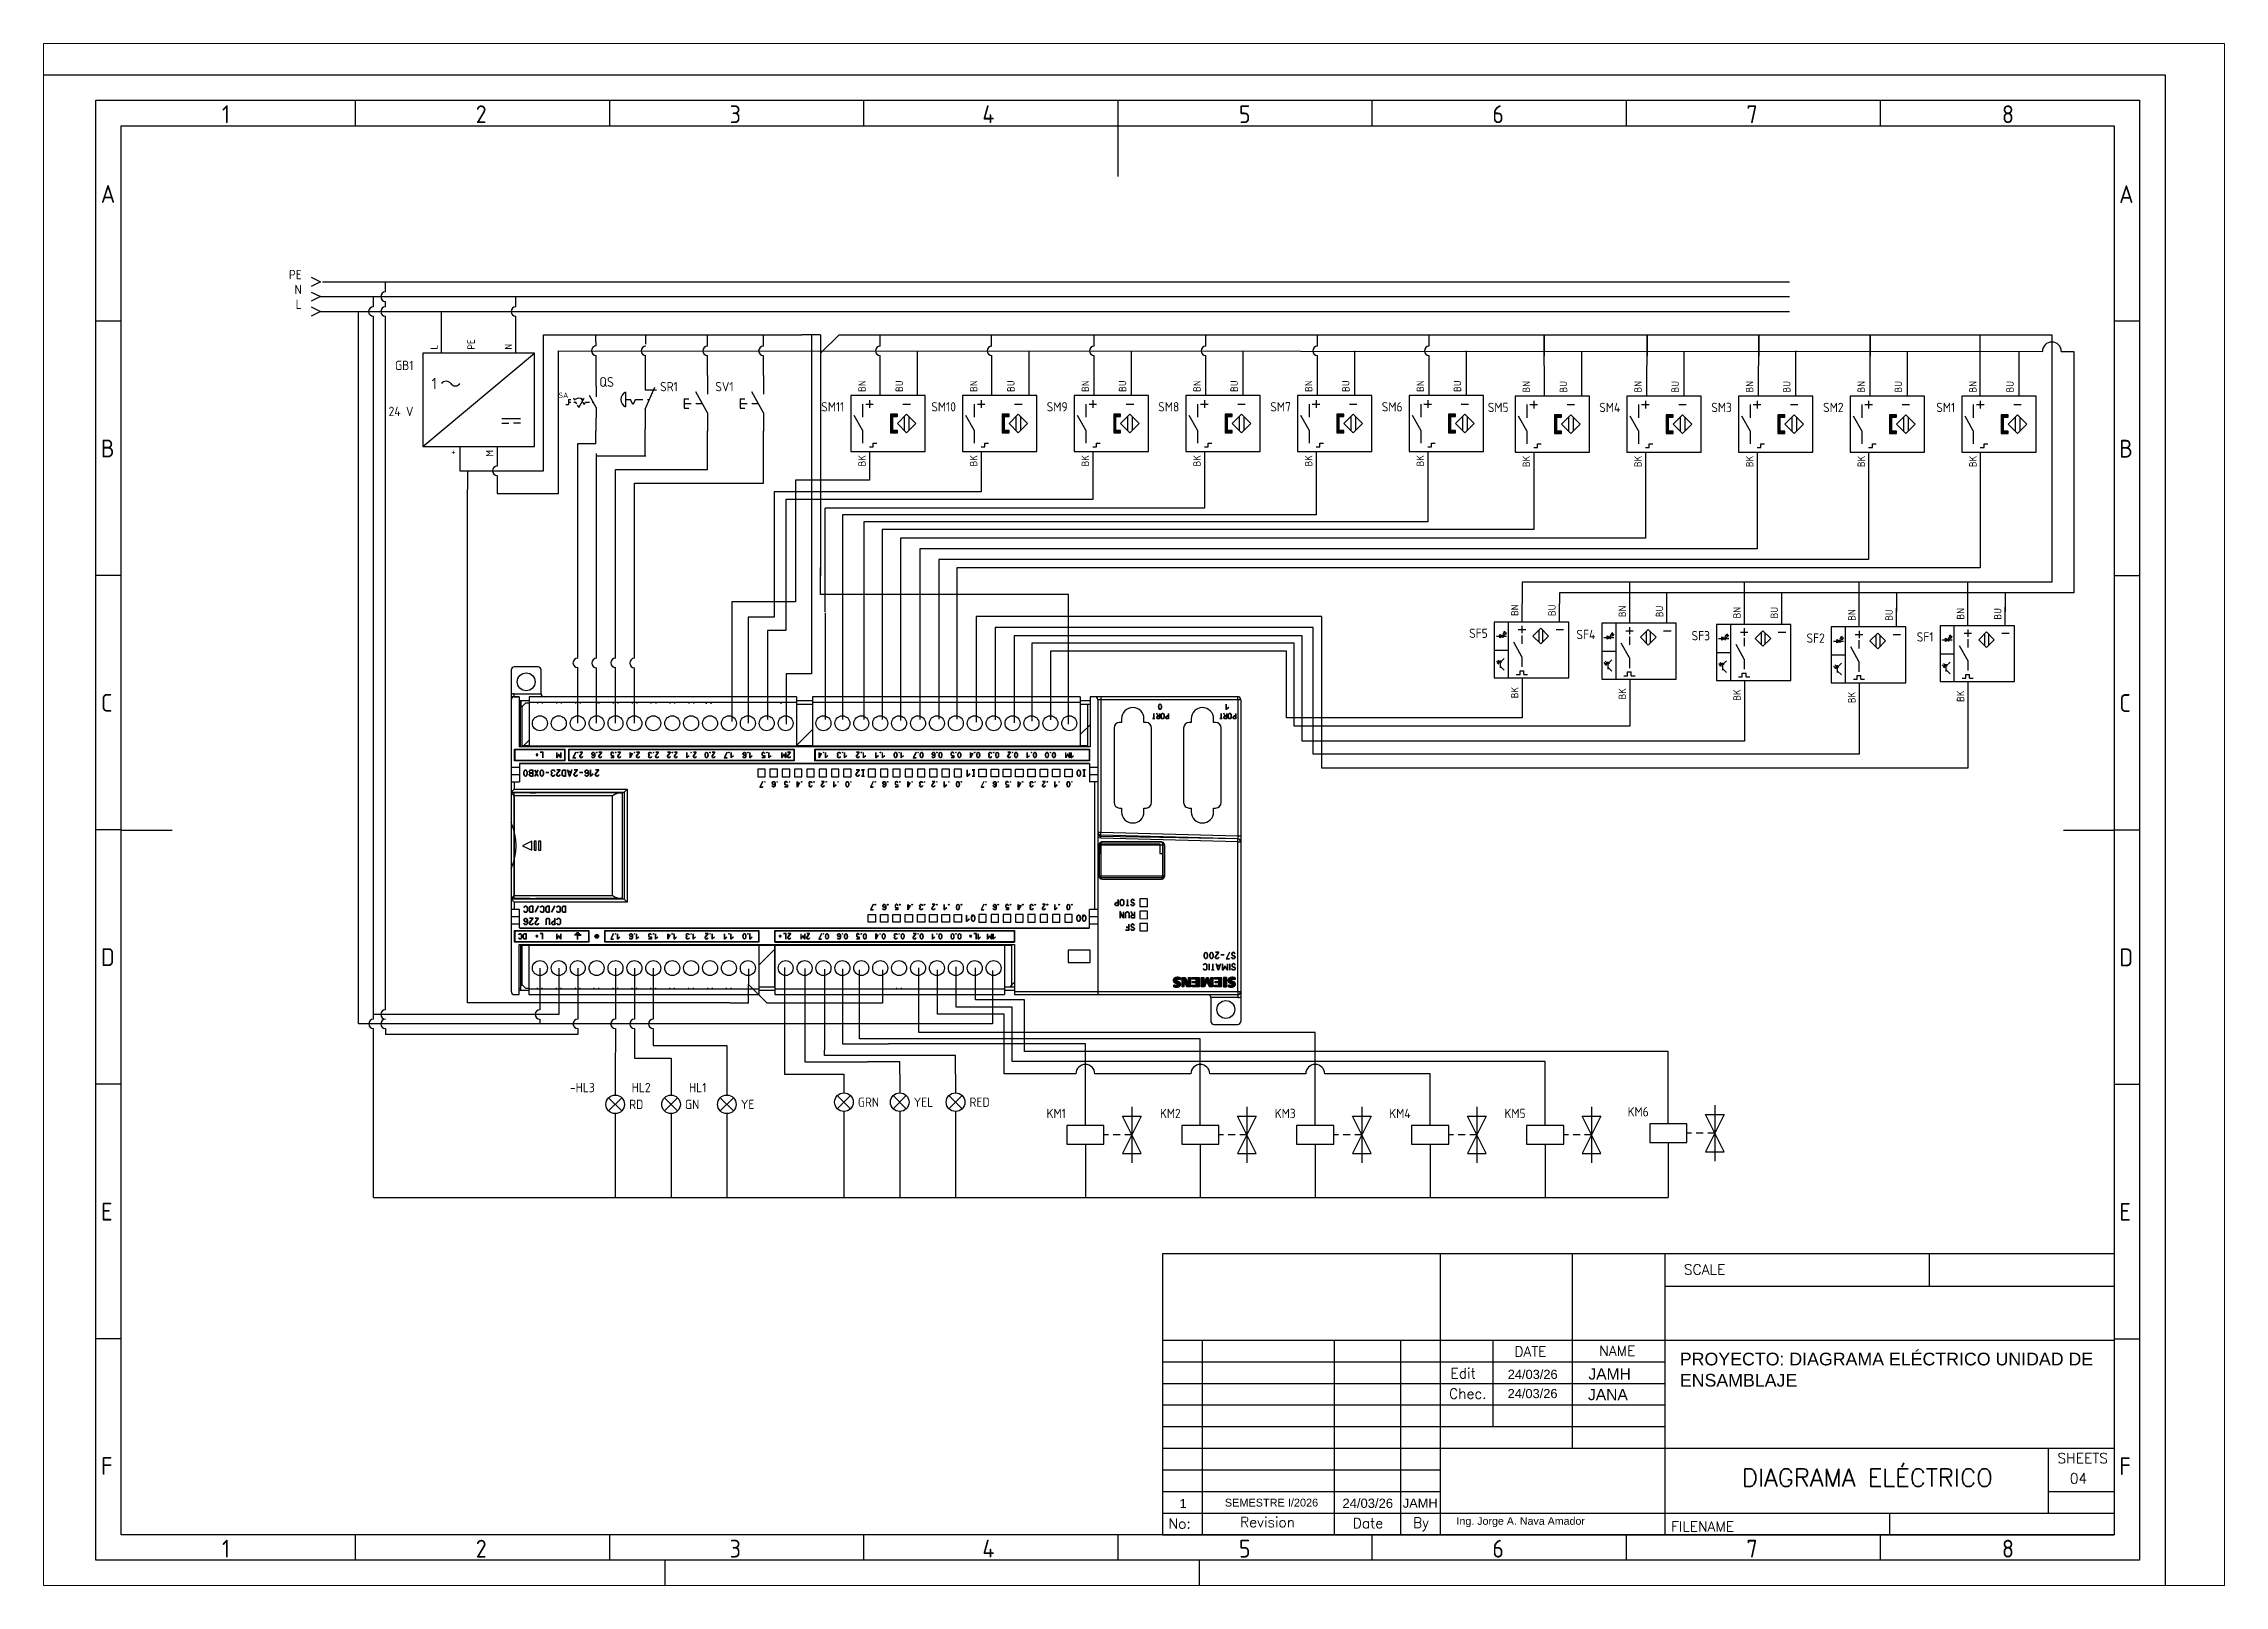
# Paper-space layout 'IEC A3 Title Block' of a CAD drawing. Header units: millimetres. Extents: x -5 to 411, y -22 to 273.
# The model-space entities are those that its viewports show. They can reach past a viewport. Long polylines and large blocks are cut down to what shows.
import ezdxf
from ezdxf.enums import TextEntityAlignment as Align

# ---------------------------------------------------------------- set-up
doc = ezdxf.new("R2010")
doc.units = ezdxf.units.MM
doc.linetypes.add('DASHED', pattern=[0.75, 0.5, -0.25])
for name, color, linetype in [('0007LEVEL_0', 7, 'Continuous'), ('0007LEVEL_1', 7, 'Continuous'), ('0007LEVEL_2', 7, 'Continuous'), ('025', 1, 'Continuous'), ('035', 5, 'Continuous'), ('07', 7, 'Continuous'), ('8_ALL_NOTES_BALLOONS_SYMBOLS_GT', 7, 'Continuous'), ('DESC', 1, 'Continuous'), ('GRN_0.5mm^2', 3, 'DASHED'), ('MISC', 2, 'Continuous'), ('RED_2.5mm^2', 1, 'Continuous'), ('SYMS', 7, 'Continuous'), ('TAGS', 51, 'Continuous'), ('TERMS', 4, 'Continuous'), ('YEL_14_THHN', 2, 'Continuous')]:
    doc.layers.add(name, color=color, linetype=linetype)
doc.styles.add('ISO Proportional', font='isocp.shx')
doc.styles.get("Standard").update_dxf_attribs({"font": 'arial.ttf'})
doc.styles.add('WD', font='romans.shx')
doc.styles.add('WD_IEC', font='isocp2.shx', dxfattribs={"width": 0.9, "height": 4})

psp = doc.layouts.new('IEC A3 Title Block')

msp = doc.modelspace()

# ---------------------------------------------------------------- texts
at = {"attachment_point": 1}
for s, width, insert, char_height in [('PROYECTO: DIAGRAMA ELÉCTRICO UNIDAD DE ENSAMBLAJE', 112.0147, (851.07, 340.94), 3.4151), ('Ing. Jorge A. Nava Amador', 52.7235, (791.05, 296.76), 2.0491)]:
    msp.add_mtext_dynamic_manual_height_columns(s, width=width, gutter_width=17.08, heights=[0], dxfattribs=dict(at, insert=insert, char_height=char_height))
at = {"layer": 'GRN_0.5mm^2', "attachment_point": 1}
for s, width, insert, char_height in [('{\\C0;24/03/26}', 19.704, (804.82, 336.35), 2.4653), ('{\\C0;JAMH}', 24.2586, (826.49, 336.71), 3), ('{\\C0;24/03/26}', 19.704, (804.79, 331.19), 2.4653), ('{\\C0;JANA}', 27.6829, (826.38, 331.18), 3), ('{\\C0;1}', 19.704, (716.65, 301.66), 2.465), ('{\\C0;SEMESTRE I/2026}', 33.1731, (728.8, 301.72), 2.0981), ('{\\C0;24/03/26}', 19.704, (760.41, 301.75), 2.5), ('{\\C0;JAMH}', 19.704, (776.62, 301.76), 2.465)]:
    msp.add_mtext_dynamic_manual_height_columns(s, width=width, gutter_width=12.33, heights=[0], dxfattribs=dict(at, insert=insert, char_height=char_height))

# ---------------------------------------------------------------- blocks, each defined once
blk = doc.blocks.new('HA1X3Y')
blk.add_lwpolyline([(-2.5, 1.25), (0, 0), (-2.5, -1.25)])
at = {"style": 'WD_IEC'}
blk.add_attdef('DESC1', text='', height=2.5, dxfattribs=at).set_placement((-5, 0.675), align=Align.RIGHT)
at = {"style": 'WD_IEC', "flags": 1}
blk.add_attdef('X1TERM01', (0, 0), '', height=0.32, dxfattribs=at)
at = {"style": 'WD_IEC'}
blk.add_attdef('DESC2', text='', height=2.5, dxfattribs=at).set_placement((-5, -0.675), align=Align.TOP_RIGHT)
blk = doc.blocks.new('VPW1_1PH')
for p, q in [((-5, -25), (25, 0)), ((16.25, -17.5), (21.25, -17.5)), ((16.25, -18.75), (18.125, -18.75)), ((21.25, -18.75), (19.375, -18.75))]:
    blk.add_line(p, q)
blk.add_lwpolyline([(-5, 0), (-5, -25), (25, -25), (25, 0)], close=True)
for centre, start, end in [((1.25, -9.0625), 36.8698976, 143.1301024), ((3.75, -7.1875), 216.8698976, 323.1301024)]:
    blk.add_arc(centre, 1.5625, start, end)
at = {"style": 'WD_IEC'}
blk.add_text('1', height=3, dxfattribs=at).set_placement((-1.25, -8.125), align=Align.MIDDLE_RIGHT)
for tag, p in [('TERM01', (-1, 1)), ('TERM02', (9, 1)), ('TERM03', (19, 1))]:
    blk.add_attdef(tag, p, '', height=2, rotation=90, dxfattribs=at)
for tag, p in [('INST', (-7.5, 2.5)), ('LOC', (-7.5, -1)), ('TAG1', (-7.5, -4.5)), ('RATING1', (-7.5, -9)), ('XREF', (-7.5, -13)), ('DESC1', (-7.5, -16.85)), ('DESC3', (-7.5, -23.85)), ('DESC2', (-7.5, -20.35))]:
    blk.add_attdef(tag, text='', height=2.5, dxfattribs=at).set_placement(p, align=Align.RIGHT)
at = {"style": 'WD_IEC', "flags": 1}
for tag, p, height in [('X2TERM01', (0, 0), 0.32), ('X2TERM02', (10, 0), 0.32), ('X2TERM03', (20, 0), 0.32), ('MFG', (27.75, -1), 1.5), ('CAT', (27.75, -3.5), 1.5), ('ASSYCODE', (26, -21.5), 1), ('FAMILY', (26, -23), 1), ('X8TERM04', (5, -25), 0.32), ('X8TERM05', (15, -25), 0.32), ('CATDESC', (26, -24.5), 1)]:
    blk.add_attdef(tag, p, '', height=height, dxfattribs=at)
at = {"style": 'WD_IEC'}
for tag, p in [('TERM04', (4, -26)), ('TERM05', (14, -26))]:
    blk.add_attdef(tag, text='', height=2, rotation=90, dxfattribs=at).set_placement(p, align=Align.RIGHT)
blk = doc.blocks.new('VPB11')
for p, q in [((0, 7.5), (0, 2.5)), ((-6.25, 1.25), (-6.25, -1.25)), ((-6.25, 1.25), (-5, 1.25)), ((-6.25, 0), (-4.375, 0)), ((0, -2.5), (-3.125, 3.125)), ((-3.125, 0), (-1.389, 0)), ((-6.25, -1.25), (-5, -1.25)), ((0, -2.5), (0, -7.5))]:
    blk.add_line(p, q)
at = {"style": 'WD_IEC'}
for tag, p in [('INST', (-8, 10.25)), ('LOC', (-8, 6.75)), ('TAG1', (-8, 3.25)), ('DESC2', (-8, -13.85)), ('DESC1', (-8, -10.35)), ('DESC3', (-8, -17.35))]:
    blk.add_attdef(tag, text='', height=2.5, dxfattribs=at).set_placement(p, align=Align.RIGHT)
blk.add_attdef('TERM01', text='', height=2, rotation=90, dxfattribs=at).set_placement((-1, 7.5), align=Align.RIGHT)
at = {"style": 'WD_IEC', "flags": 1}
for tag, p, height in [('X2TERM01', (0, 7.5), 0.32), ('X1LINK', (0, 0), 0.32), ('CONTACT', (0.5, 4.5), 1), ('COMMON', (1.75, 3.25), 1), ('ASSYCODE', (1, -4), 1), ('FAMILY', (1, -5.5), 1), ('X8TERM02', (0, -7.5), 0.32), ('CATDESC', (1, -7), 1)]:
    blk.add_attdef(tag, p, '', height=height, dxfattribs=at)
at = {"style": 'WD_IEC', "flags": 9}
for tag, p in [('MFG', (-8.5, -0.25)), ('CAT', (-8.5, -2.75))]:
    blk.add_attdef(tag, text='', height=1.5, dxfattribs=at).set_placement(p, align=Align.RIGHT)
at = {"style": 'WD_IEC'}
blk.add_attdef('TERM02', (-1, -7.5), '', height=2, rotation=90, dxfattribs=at)
at = {"lineweight": 15, "style": 'WD_IEC'}
blk.add_attdef('XREF', text='', height=2.5, dxfattribs=at).set_placement((-8, -6.35), align=Align.RIGHT)
blk = doc.blocks.new('VPX11M3')
for p, q in [((0, 6.25), (0, 4.25)), ((-1.875, -1.75), (-4.0625, 2.1875)), ((-1.875, 5.25), (-1.875, 1.75)), ((-1, 5.25), (1, 5.25)), ((9, 5.25), (11, 5.25)), ((9.375, 1.875), (9.375, -1.875)), ((10.625, 1.875), (10.625, -1.875)), ((-1.875, -1.75), (-1.875, -5.25)), ((1, -6.25), (1, -5.25)), ((1, -5.25), (2, -5.25)), ((0, -6.25), (1, -6.25))]:
    blk.add_line(p, q)
for points in [[(-5, -7.5), (15, -7.5), (15, 7.5), (-5, 7.5)], [(6.25, 1.875), (7.5, 1.875), (7.5, 2.5), (5.625, 2.5), (5.625, -2.5), (7.5, -2.5), (7.5, -1.875), (6.25, -1.875)], [(10, 2.5), (12.5, 0), (10, -2.5), (7.5, 0)]]:
    blk.add_lwpolyline(points, close=True)
for points in [[(5.625, 2.5), (5.625, 1.875), (7.5, 2.5), (7.5, 1.875)], [(5.625, 1.875), (5.625, -1.875), (6.25, 1.875), (6.25, -1.875)], [(5.625, -1.875), (5.625, -2.5), (7.5, -1.875), (7.5, -2.5)]]:
    blk.add_solid(points)
at = {"style": 'WD_IEC'}
for tag, p in [('INST', (-6.75, 10.25)), ('LOC', (-6.75, 6.75)), ('TAG1', (-6.75, 3.25)), ('DESC1', (-6.75, -5.2)), ('DESC3', (-6.75, -12.2)), ('DESC2', (-6.75, -8.7))]:
    blk.add_attdef(tag, text='', height=2.5, dxfattribs=at).set_placement(p, align=Align.RIGHT)
for tag, p in [('TERM02', (-1, 8.5)), ('TERM03', (9, 8.5))]:
    blk.add_attdef(tag, p, '', height=2, rotation=90, dxfattribs=at)
at = {"style": 'WD_IEC', "flags": 1}
for tag, p, height in [('X2TERM02', (0, 7.5), 0.32), ('X2TERM03', (10, 7.5), 0.32), ('MFG', (17.75, 6.5), 1.5), ('CAT', (17.75, 4), 1.5), ('ASSYCODE', (16, -4), 1), ('FAMILY', (16, -5.5), 1), ('X8TERM01', (0, -7.5), 0.32), ('CATDESC', (16, -7), 1)]:
    blk.add_attdef(tag, p, '', height=height, dxfattribs=at)
at = {"lineweight": 15, "style": 'WD_IEC'}
for tag, p in [('XREF', (-6.75, -1.35)), ('WDTAGALT', (-6.75, -15.125))]:
    blk.add_attdef(tag, text='', height=2.5, dxfattribs=at).set_placement(p, align=Align.RIGHT)
at = {"style": 'WD_IEC'}
blk.add_attdef('TERM01', text='', height=2, rotation=90, dxfattribs=at).set_placement((-1, -8.5), align=Align.RIGHT)
blk = doc.blocks.new('VLT1R')
for p, q in [((0, 7.5), (0, 2.5)), ((-1.77, -1.77), (1.77, 1.77)), ((1.77, -1.77), (-1.77, 1.77)), ((0, -2.5), (0, -7.5))]:
    blk.add_line(p, q)
blk.add_circle((0, 0), 2.5)
at = {"style": 'WD_IEC'}
for tag, p in [('INST', (-5.5, 10.25)), ('LOC', (-5.5, 6.75)), ('TAG1', (-5.5, 3.25)), ('DESC1', (-5.5, -6.35)), ('DESC3', (-5.5, -13.35)), ('DESC2', (-5.5, -9.85))]:
    blk.add_attdef(tag, text='', height=2.5, dxfattribs=at).set_placement(p, align=Align.RIGHT)
blk.add_attdef('TERM01', text='', height=2, rotation=90, dxfattribs=at).set_placement((-1, 7.5), align=Align.RIGHT)
at = {"style": 'WD_IEC', "flags": 1}
for tag, p, height in [('X2TERM01', (0, 7.5), 0.32), ('X4LINK', (-3, 0), 0.32), ('X1LINK', (3, 0), 0.32), ('ASSYCODE', (1, -4), 1), ('FAMILY', (1, -5.5), 1), ('X8TERM02', (0, -7.5), 0.32), ('CATDESC', (1, -7), 1)]:
    blk.add_attdef(tag, p, '', height=height, dxfattribs=at)
at = {"style": 'WD_IEC', "flags": 9}
for tag, p in [('MFG', (-6, -0.25)), ('CAT', (-6, -2.75))]:
    blk.add_attdef(tag, text='', height=1.5, dxfattribs=at).set_placement(p, align=Align.RIGHT)
at = {"style": 'WD_IEC'}
blk.add_attdef('TERM02', (-1, -7.5), '', height=2, rotation=90, dxfattribs=at)
at = {"lineweight": 13, "style": 'WD_IEC'}
blk.add_attdef('COLOR', text='', height=2.5, dxfattribs=at).set_placement((3.75, 0), align=Align.MIDDLE_LEFT)
at = {"lineweight": 15, "style": 'WD_IEC'}
for tag, p in [('XREF', (-5.5, -18)), ('WDTAGALT', (-5.5, -22))]:
    blk.add_attdef(tag, text='', height=2.5, dxfattribs=at).set_placement(p, align=Align.RIGHT)
blk = doc.blocks.new('VLT1G')
for p, q in [((0, 7.5), (0, 2.5)), ((-1.77, -1.77), (1.77, 1.77)), ((1.77, -1.77), (-1.77, 1.77)), ((0, -2.5), (0, -7.5))]:
    blk.add_line(p, q)
blk.add_circle((0, 0), 2.5)
at = {"style": 'WD_IEC'}
for tag, p in [('INST', (-5.5, 10.25)), ('LOC', (-5.5, 6.75)), ('TAG1', (-5.5, 3.25)), ('DESC1', (-5.5, -6.35)), ('DESC3', (-5.5, -13.35)), ('DESC2', (-5.5, -9.85))]:
    blk.add_attdef(tag, text='', height=2.5, dxfattribs=at).set_placement(p, align=Align.RIGHT)
blk.add_attdef('TERM01', text='', height=2, rotation=90, dxfattribs=at).set_placement((-1, 7.5), align=Align.RIGHT)
at = {"style": 'WD_IEC', "flags": 1}
for tag, p, height in [('X2TERM01', (0, 7.5), 0.32), ('X4LINK', (-3, 0), 0.32), ('X1LINK', (3, 0), 0.32), ('ASSYCODE', (1, -4), 1), ('FAMILY', (1, -5.5), 1), ('X8TERM02', (0, -7.5), 0.32), ('CATDESC', (1, -7), 1)]:
    blk.add_attdef(tag, p, '', height=height, dxfattribs=at)
at = {"style": 'WD_IEC', "flags": 9}
for tag, p in [('MFG', (-6, -0.25)), ('CAT', (-6, -2.75))]:
    blk.add_attdef(tag, text='', height=1.5, dxfattribs=at).set_placement(p, align=Align.RIGHT)
at = {"style": 'WD_IEC'}
blk.add_attdef('TERM02', (-1, -7.5), '', height=2, rotation=90, dxfattribs=at)
at = {"lineweight": 13, "style": 'WD_IEC'}
blk.add_attdef('COLOR', text='', height=2.5, dxfattribs=at).set_placement((3.75, 0), align=Align.MIDDLE_LEFT)
at = {"lineweight": 15, "style": 'WD_IEC'}
for tag, p in [('XREF', (-5.5, -18)), ('WDTAGALT', (-5.5, -21))]:
    blk.add_attdef(tag, text='', height=2.5, dxfattribs=at).set_placement(p, align=Align.RIGHT)
blk = doc.blocks.new('VLT1Y')
for p, q in [((0, 7.5), (0, 2.5)), ((-1.77, -1.77), (1.77, 1.77)), ((1.77, -1.77), (-1.77, 1.77)), ((0, -2.5), (0, -7.5))]:
    blk.add_line(p, q)
blk.add_circle((0, 0), 2.5)
at = {"style": 'WD_IEC'}
for tag, p in [('INST', (-5.5, 10.25)), ('LOC', (-5.5, 6.75)), ('TAG1', (-5.5, 3.25)), ('DESC1', (-5.5, -6.35)), ('DESC3', (-5.5, -13.35)), ('DESC2', (-5.5, -9.85))]:
    blk.add_attdef(tag, text='', height=2.5, dxfattribs=at).set_placement(p, align=Align.RIGHT)
blk.add_attdef('TERM01', text='', height=2, rotation=90, dxfattribs=at).set_placement((-1, 7.5), align=Align.RIGHT)
at = {"style": 'WD_IEC', "flags": 1}
for tag, p, height in [('X2TERM01', (0, 7.5), 0.32), ('X4LINK', (-3, 0), 0.32), ('X1LINK', (3, 0), 0.32), ('ASSYCODE', (1, -4), 1), ('FAMILY', (1, -5.5), 1), ('X8TERM02', (0, -7.5), 0.32), ('CATDESC', (1, -7), 1)]:
    blk.add_attdef(tag, p, '', height=height, dxfattribs=at)
at = {"style": 'WD_IEC', "flags": 9}
for tag, p in [('MFG', (-6, -0.25)), ('CAT', (-6, -2.75))]:
    blk.add_attdef(tag, text='', height=1.5, dxfattribs=at).set_placement(p, align=Align.RIGHT)
at = {"style": 'WD_IEC'}
blk.add_attdef('TERM02', (-1, -7.5), '', height=2, rotation=90, dxfattribs=at)
at = {"lineweight": 13, "style": 'WD_IEC'}
blk.add_attdef('COLOR', text='', height=2.5, dxfattribs=at).set_placement((3.75, 0), align=Align.MIDDLE_LEFT)
at = {"lineweight": 15, "style": 'WD_IEC'}
for tag, p in [('XREF', (-5.5, -18)), ('WDTAGALT', (-5.5, -21.5))]:
    blk.add_attdef(tag, text='', height=2.5, dxfattribs=at).set_placement(p, align=Align.RIGHT)
blk = doc.blocks.new('VSV1')
for p, q in [((0, 2.5), (0, 7.5)), ((12.5, 7.5), (12.5, -7.5)), ((6.25, 0), (5, 0)), ((9.38, 0), (7.5, 0)), ((12.5, 0), (10, 5)), ((10, 5), (15, 5)), ((12.5, 0), (10, -5)), ((12.5, 0), (10.62, 0)), ((15, 5), (12.5, 0)), ((15, -5), (12.5, 0)), ((0, -2.5), (0, -7.5)), ((10, -5), (15, -5))]:
    blk.add_line(p, q)
blk.add_lwpolyline([(-5, 2.5), (-5, -2.5), (5, -2.5), (5, 2.5)], close=True)
at = {"style": 'WD_IEC'}
for tag, p in [('INST', (-5.25, 11.5)), ('TAG1', (-5.25, 4.5)), ('LOC', (-5.25, 8)), ('DESC1', (-5.25, -6.85)), ('DESC3', (-5.25, -13.85)), ('DESC2', (-5.25, -10.35))]:
    blk.add_attdef(tag, text='', height=2.5, dxfattribs=at).set_placement(p, align=Align.RIGHT)
blk.add_attdef('TERM01', text='', height=2, rotation=90, dxfattribs=at).set_placement((-1, 7.5), align=Align.RIGHT)
at = {"style": 'WD_IEC', "flags": 1}
for tag, p, height in [('X2TERM01', (0, 7.5), 0.32), ('X4LINK', (-5, 0), 0.32), ('X1LINK', (12.5, 0), 0.32), ('ASSYCODE', (1, -4), 1), ('FAMILY', (1, -5.5), 1), ('X8TERM02', (0, -7.5), 0.32), ('CATDESC', (1, -7), 1)]:
    blk.add_attdef(tag, p, '', height=height, dxfattribs=at)
at = {"style": 'WD_IEC', "flags": 9}
for tag, p in [('MFG', (-6, 1)), ('CAT', (-6, -1.5))]:
    blk.add_attdef(tag, text='', height=1.5, dxfattribs=at).set_placement(p, align=Align.RIGHT)
at = {"style": 'WD_IEC'}
blk.add_attdef('TERM02', (-1, -7.5), '', height=2, rotation=90, dxfattribs=at)
at = {"lineweight": 9, "style": 'WD_IEC'}
for tag, p in [('NO', (-5.5, -16.5)), ('NC', (-5.5, -20))]:
    blk.add_attdef(tag, text='', height=2.5, dxfattribs=at).set_placement(p, align=Align.TOP_RIGHT)
for tag, p in [('XREFNO', (-4, -16.5)), ('XREFNC', (-4, -20)), ('WDTAGALT', (-3.88, -23.13))]:
    blk.add_attdef(tag, text='', height=2.5, dxfattribs=at).set_placement(p, align=Align.TOP_LEFT)
blk = doc.blocks.new('IEC_border_a3')
at = {"layer": '035'}
for p, q in [((64, 292), (64, 287)), ((114, 292), (114, 287)), ((164, 292), (164, 287)), ((214, 292), (214, 287)), ((264, 292), (264, 287)), ((314, 292), (314, 287)), ((364, 292), (364, 287)), ((17.97, 248.58), (12.98, 248.58)), ((414.97, 248.54), (409.98, 248.54)), ((17.98, 198.54), (13, 198.54)), ((414.98, 198.5), (410, 198.5)), ((17.98, 148.54), (13, 148.54)), ((414.98, 148.5), (410, 148.5)), ((17.98, 98.54), (13, 98.54)), ((414.98, 98.5), (410, 98.5)), ((18, 48.5), (13.02, 48.5)), ((415, 48.46), (410.02, 48.46)), ((64, 10), (64, 5)), ((114, 10), (114, 5)), ((164, 10), (164, 5)), ((214, 10), (214, 5)), ((264, 10), (264, 5)), ((314, 10), (314, 5)), ((364, 10), (364, 5)), ((125, 0), (125, 5)), ((230, 5), (230, 0))]:
    blk.add_line(p, q, dxfattribs=at)
for points in [[(0, 297), (420, 297), (420, 0), (0, 0)], [(18, 287), (410, 287), (410, 10), (18, 10)]]:
    blk.add_lwpolyline(points, close=True, dxfattribs=at)
at = {"layer": '07'}
for p, q in [((214, 287), (214, 277)), ((18, 148.5), (28, 148.5)), ((400, 148.5), (410, 148.5))]:
    blk.add_line(p, q, dxfattribs=at)
blk.add_lwpolyline([(13, 292), (415, 292), (415, 5), (13, 5)], close=True, dxfattribs=at)
at = {"layer": '035', "style": 'ISO Proportional'}
for s, p in [('1', (37.81, 287.5)), ('2', (87.73, 287.5)), ('3', (137.68, 287.5)), ('4', (187.38, 287.5)), ('5', (237.84, 287.5)), ('6', (287.69, 287.5)), ('7', (337.67, 287.5)), ('8', (387.92, 287.5)), ('A', (13.98, 271.83)), ('A', (410.98, 271.79)), ('B', (14, 221.79)), ('B', (411, 221.75)), ('C', (14, 171.79)), ('C', (411, 171.75)), ('D', (14, 121.79)), ('D', (411, 121.75)), ('E', (14.02, 71.75)), ('E', (411.02, 71.72)), ('F', (14.02, 21.75)), ('F', (411.02, 21.72)), ('1', (37.81, 5.5)), ('2', (87.73, 5.5)), ('3', (137.68, 5.5)), ('4', (187.38, 5.5)), ('5', (237.84, 5.5)), ('6', (287.69, 5.5)), ('7', (337.67, 5.5)), ('8', (387.92, 5.5))]:
    blk.add_text(s, height=3.5, dxfattribs=at).set_placement(p)
blk = doc.blocks.new('IEC_tblock_a3')
at = {"layer": '035'}
for p, q in [((-106.6, 55.25), (-106.6, 17)), ((-36.4, 55.25), (-36.4, 48.88)), ((-88.4, 48.88), (0, 48.88)), ((-179.4, 38.25), (-179.4, 0)), ((-153.4, 38.25), (-153.4, 0)), ((-140.4, 38.25), (-140.4, 0)), ((-122.2, 38.25), (-122.2, 21.25)), ((-187.2, 34), (-88.4, 34)), ((-187.2, 29.75), (-88.4, 29.75)), ((-187.2, 25.5), (-88.4, 25.5)), ((-187.2, 21.25), (-88.4, 21.25)), ((-187.2, 17), (-132.6, 17)), ((-187.2, 12.75), (-132.6, 12.75)), ((-187.2, 8.5), (-132.6, 8.5)), ((-13, 8.5), (0, 8.5)), ((-187.2, 4.25), (0, 4.25)), ((-44.2, 4.25), (-44.2, 0))]:
    blk.add_line(p, q, dxfattribs=at)
at = {"layer": '07'}
for p, q in [((-187.2, 55.25), (-187.2, 0)), ((-187.2, 55.25), (0, 55.25)), ((-132.6, 55.25), (-132.6, 0)), ((-88.4, 55.25), (-88.4, 0)), ((0, 55.25), (0, 0)), ((-187.2, 38.25), (0, 38.25)), ((-132.6, 17), (0, 17)), ((-13, 17), (-13, 4.25)), ((-187.2, 0), (0, 0))]:
    blk.add_line(p, q, dxfattribs=at)
at = {"style": 'WD'}
for tag, p in [('SCALE', (-69.88, 51.07)), ('SH', (-8.74, 10.06)), ('FILENAME', (-68.15, 0.8))]:
    blk.add_attdef(tag, p, '', height=2, dxfattribs=at)
for tag, height, p in [('EDDATE', 2, (-114.97, 30.8)), ('EDBY', 2, (-98.02, 30.86)), ('PROJDESC', 5, (-45.9, 29.2)), ('CKDATE', 2, (-114.85, 26.58)), ('CKBY', 2, (-97.88, 26.3)), ('DWGDESC', 5, (-44.85, 19.72)), ('DWGNO', 3.5, (-48.54, 9.46))]:
    blk.add_attdef(tag, text='', height=height, dxfattribs=at).set_placement(p, align=Align.CENTER)
at = {"style": 'WD', "flags": 1}
blk.add_attdef('WD_TB', (-120.95, 11.91), '', height=2, dxfattribs=at)
at = {"layer": '025', "style": 'WD'}
for s, p in [('SCALE', (-80.57, 51.13)), ('NAME', (-97.74, 35.14)), ('No:', (-183.81, 1.19)), ('Revision', (-166.53, 1.47)), ('Date', (-146.79, 1.28)), ('By', (-136.33, 1.37))]:
    blk.add_text(s, height=2, dxfattribs=at).set_placement(p, align=Align.CENTER)
for s, p in [('DATE', (-118, 35)), ('Edit', (-130.55, 30.72)), ('Chec.', (-130.82, 26.72)), ('SHEETS', (-11.17, 14.05)), ('FILENAME', (-87.18, 0.61))]:
    blk.add_text(s, height=2, dxfattribs=at).set_placement(p)
blk = doc.blocks.new('HT0_124')
for p, q in [((0, 0), (-2.5, 0)), ((0, 0), (0, 2.5)), ((0, 2.5), (2.5, 0))]:
    blk.add_line(p, q)
at = {"style": 'WD_IEC', "flags": 1}
for tag, p in [('X4TERM01', (-2.5, 0)), ('X2TERM01', (0, 2.5)), ('WDWSEQ', (1.6, 1.48)), ('X1TERM01', (2.5, 0))]:
    blk.add_attdef(tag, p, '', height=0.4, dxfattribs=at)
blk = doc.blocks.new('VPE11B24')
for p, q in [((0, 7.5), (0, 12.5)), ((10, 7.5), (10, 12.5)), ((2.5, 7.5), (-7.5, 7.5)), ((-7.5, 7.5), (-7.5, -7.5)), ((-3.75, 7.5), (-3.75, -7.5)), ((-0.06, 6.49), (-0.06, 4.49)), ((12.5, 7.5), (2.5, 7.5)), ((12.5, -7.5), (12.5, 7.5)), ((-6.94, 3.72), (-4.24, 3.72)), ((-6.04, 4.17), (-5.14, 3.72)), ((-6.04, 3.26), (-6.04, 4.17)), ((-5.14, 3.72), (-6.04, 3.26)), ((-4.92, 4.61), (-5.25, 4.27)), ((-5.14, 3.26), (-5.14, 4.17)), ((-4.58, 4.94), (-5.03, 4.72)), ((-5.03, 4.72), (-4.81, 4.5)), ((-4.58, 4.27), (-4.92, 3.94)), ((-4.81, 4.5), (-4.58, 4.94)), ((-4.25, 4.61), (-4.69, 4.38)), ((-4.69, 4.38), (-4.47, 4.16)), ((-4.47, 4.16), (-4.25, 4.61)), ((-0.07, -1.81), (-2.26, 2.13)), ((-1.06, 5.49), (0.94, 5.49)), ((-0.07, 3.92), (-0.07, 1.69)), ((4.45, 5.31), (4.45, 2.18)), ((5.49, 5.31), (5.49, 2.18)), ((9.09, 5.49), (11.09, 5.49)), ((-7.5, 0), (-3.75, 0)), ((-6.57, -3.37), (-6.91, -3.03)), ((-6.46, -3.26), (-6.69, -3.48)), ((-6.69, -3.48), (-6.24, -3.7)), ((-6.24, -3.03), (-6.57, -2.7)), ((-6.24, -3.7), (-6.46, -3.26)), ((-6.13, -2.92), (-6.35, -3.14)), ((-6.35, -3.14), (-5.9, -3.37)), ((-5.9, -3.37), (-6.13, -2.92)), ((-5.91, -3.36), (-4.81, -2.27)), ((-5.91, -2.8), (-5.91, -4.77)), ((-5.68, -2.92), (-5.91, -3.36)), ((-5.91, -3.36), (-5.46, -3.14)), ((-5.91, -4.29), (-4.81, -5.38)), ((-0.58, -6.56), (-0.58, -5.56)), ((-0.58, -5.56), (0.42, -5.56)), ((-0.07, -1.81), (-0.07, -4.53)), ((0.42, -6.56), (0.42, -5.56)), ((-7.5, -7.5), (12.5, -7.5)), ((-1.58, -6.56), (-0.58, -6.56)), ((0, -7.5), (0, -12.5)), ((0.42, -6.56), (1.42, -6.56))]:
    blk.add_line(p, q)
blk.add_lwpolyline([(4.97, 5.83), (7.06, 3.74), (4.97, 1.65), (2.88, 3.74)], close=True)
for points in [[(-5.03, 4.72), (-4.81, 4.5), (-4.58, 4.94)], [(-4.69, 4.38), (-4.47, 4.16), (-4.25, 4.61)], [(-6.46, -3.26), (-6.69, -3.48), (-6.24, -3.7)], [(-6.13, -2.92), (-6.35, -3.14), (-5.9, -3.37)], [(-5.46, -3.14), (-5.68, -2.92), (-5.91, -3.36)]]:
    blk.add_solid(points)
at = {"style": 'WD_IEC'}
for tag, p in [('INST', (-9.25, 12)), ('LOC', (-9.25, 8)), ('XREF', (-9.25, -1.35)), ('TAG1', (-9.25, 3.25)), ('DESC1', (-9.25, -5.2)), ('DESC3', (-9.25, -13.2)), ('DESC2', (-9.25, -9.2))]:
    blk.add_attdef(tag, text='', height=2.5, dxfattribs=at).set_placement(p, align=Align.RIGHT)
for tag, p in [('TERM01', (-1, 12.23)), ('TERM02', (9, 12.23))]:
    blk.add_attdef(tag, text='', height=2, rotation=90, dxfattribs=at).set_placement(p, align=Align.RIGHT)
at = {"style": 'WD_IEC', "flags": 1}
for tag, p, height in [('X2TERM01', (0, 12.5), 0.32), ('X2TERM02', (10, 12.5), 0.32), ('MFG', (13.32, 6.13), 1.5), ('X4LINK', (-7.5, 0), 0.32), ('X1LINK', (12.5, 0), 0.32), ('CAT', (13.32, 3.63), 1.5), ('ASSYCODE', (13.5, -4.57), 1), ('FAMILY', (13.5, -6.07), 1), ('CATDESC', (13.5, -7.57), 1), ('X8TERM03', (0, -12.5), 0.32)]:
    blk.add_attdef(tag, p, '', height=height, dxfattribs=at)
at = {"style": 'WD_IEC'}
blk.add_attdef('TERM03', (-1, -12.96), '', height=2, rotation=90, dxfattribs=at)
blk = doc.blocks.new('HT0_184')
for p, q in [((0, 0), (-2.5, 0)), ((0, 0), (0, -2.5)), ((0, -2.5), (2.5, 0))]:
    blk.add_line(p, q)
at = {"style": 'WD_IEC', "flags": 1}
for tag, p in [('X4TERM01', (-2.5, 0)), ('X1TERM01', (2.5, 0)), ('X8TERM01', (0, -2.5)), ('WDWSEQ', (1.53, -1.26))]:
    blk.add_attdef(tag, p, '', height=0.4, dxfattribs=at)
blk = doc.blocks.new('VPB12ML')
for p, q in [((0, 7.5), (0, 2.5)), ((-5, 1.875), (-5, -1.875)), ((-5, 0), (-3.75, 0)), ((-3.125, -1.25), (-3.75, 0)), ((-2.5, 0), (-3.125, -1.25)), ((-2.5, 0), (-0.625, 0)), ((0, -2.5), (2.5, 3.125)), ((0, 2.5), (2.8678, 2.5)), ((0.625, 0), (1.11111, 0)), ((0, -2.5), (0, -7.5))]:
    blk.add_line(p, q)
blk.add_arc((-4.21875, 0), 2.03125, 112.6198649, 247.3801351)
at = {"style": 'WD_IEC'}
for tag, p in [('INST', (-8, 10.25)), ('TAG1', (-8, 3.25)), ('LOC', (-8, 6.75)), ('DESC1', (-8, -10.35)), ('DESC3', (-8, -17.35)), ('DESC2', (-8, -13.85))]:
    blk.add_attdef(tag, text='', height=2.5, dxfattribs=at).set_placement(p, align=Align.RIGHT)
blk.add_attdef('TERM01', text='', height=2, rotation=90, dxfattribs=at).set_placement((-1, 7.5), align=Align.RIGHT)
at = {"style": 'WD_IEC', "flags": 1}
for tag, p, height in [('X2TERM01', (0, 7.5), 0.32), ('CONTACT', (0.5, 4.5), 1), ('X1LINK', (1.5, 0), 0.32), ('COMMON', (1.75, 3.25), 1), ('ASSYCODE', (1, -4), 1), ('FAMILY', (1, -5.5), 1), ('X8TERM02', (0, -7.5), 0.32), ('CATDESC', (1, -7), 1)]:
    blk.add_attdef(tag, p, '', height=height, dxfattribs=at)
at = {"style": 'WD_IEC', "flags": 9}
for tag, p in [('MFG', (-8.5, -0.25)), ('CAT', (-8.5, -2.75))]:
    blk.add_attdef(tag, text='', height=1.5, dxfattribs=at).set_placement(p, align=Align.RIGHT)
at = {"style": 'WD_IEC'}
blk.add_attdef('TERM02', (-1, -7.5), '', height=2, rotation=90, dxfattribs=at)
at = {"lineweight": 15, "style": 'WD_IEC'}
blk.add_attdef('XREF', text='', height=2.5, dxfattribs=at).set_placement((-8, -6.35), align=Align.RIGHT)
blk = doc.blocks.new('VSS112L')
for p, q in [((-13.1, 1.2), (-11.9, 1.2)), ((-13.1, 1.2), (-13.1, -1.2)), ((-13.1, 0), (-11.9, 0)), ((-10, 0.7), (-10.6, 1.8)), ((-10.6, 0), (-9.6, 0)), ((-9.1, -0.9), (-9.7, 0.2)), ((-8.1, -2.5), (-5.6, 1.8)), ((-6.8, 1.7), (-7, 1.3)), ((-7, 1.3), (-6.4, 1.1)), ((-6.4, 1.1), (-6.8, 1.7)), ((-6.2, 0), (-6.7, 0)), ((-6.2, 0), (-5.6, -1.2)), ((-5.6, -1.2), (-5, 0)), ((-5, 0), (-3.1, 0)), ((0, -2.5), (-3.1, 3.1)), ((-1.9, 0), (-1.4, 0)), ((0, 7.5), (0, 2.5)), ((-14.4, -1.2), (-13.1, -1.2)), ((-8.1, -2.5), (-8.8, -1.4)), ((0, -2.5), (0, -7.5))]:
    blk.add_line(p, q)
blk.add_arc((-8.1, -0.7), 2.57, 47.1045, 132.8955)
blk.add_solid([(-6.4, 1.1), (-6.8, 1.7), (-7, 1.3)])
at = {"style": 'WD_IEC'}
for tag, p in [('INST', (-15.5, 9.2)), ('TAG1', (-15.5, 3.2)), ('LOC', (-15.5, 6.2)), ('DESC2', (-15.5, -12.3)), ('DESC1', (-15.5, -9.3)), ('DESC3', (-15.5, -15.3))]:
    blk.add_attdef(tag, text='', height=2.5, dxfattribs=at).set_placement(p, align=Align.RIGHT)
at = {"style": 'WD_IEC', "flags": 9}
for tag, p in [('MFG', (-16, -0.2)), ('CAT', (-16, -2.8))]:
    blk.add_attdef(tag, text='', height=1.5, dxfattribs=at).set_placement(p, align=Align.RIGHT)
at = {"style": 'WD_IEC', "flags": 8}
for tag, p in [('POS1', (-10.6, 3.5)), ('POS2', (-5.6, 3.5))]:
    blk.add_attdef(tag, text='', height=2, rotation=90, dxfattribs=at).set_placement(p, align=Align.MIDDLE_LEFT)
at = {"style": 'WD_IEC'}
blk.add_attdef('TERM01', text='', height=2, rotation=90, dxfattribs=at).set_placement((-1, 7.5), align=Align.RIGHT)
blk.add_attdef('TERM02', (-1, -7.5), '', height=2, rotation=90, dxfattribs=at)
at = {"style": 'WD_IEC', "flags": 1}
for tag, p, height in [('X2TERM01', (0, 7.5), 0.32), ('X1LINK', (0, 0), 0.32), ('CONTACT', (0.5, 4.5), 1), ('COMMON', (1.8, 3.2), 1), ('X8TERM02', (0, -7.5), 0.32), ('ASSYCODE', (1, -9), 1), ('FAMILY', (1, -10.5), 1), ('CATDESC', (1, -12), 1)]:
    blk.add_attdef(tag, p, '', height=height, dxfattribs=at)
at = {"lineweight": 15, "style": 'WD_IEC'}
blk.add_attdef('XREF', text='', height=2.5, dxfattribs=at).set_placement((-15.5, -6.3), align=Align.RIGHT)
blk.add_attdef('STATE', (1.2, -6.3), '', height=2.5, dxfattribs=at)

# ---------------------------------------------------------------- linework, layer by layer
at = {"color": 7, "linetype": 'Continuous'}
for p, q in [((537.08, 516.3), (537.08, 437.9)), ((537.88, 517.1), (539.18, 517.1)), ((539.18, 517.1), (539.18, 503.6)), ((692.58, 517.1), (692.58, 503.6)), ((732.28, 517.1), (692.58, 517.1)), ((694.68, 516.3), (694.68, 437.9)), ((733.08, 516.3), (733.08, 437.9)), ((701.08, 510.2), (700.53, 510.2)), ((701.08, 511.2), (701.08, 510.2)), ((707.08, 510.2), (707.08, 511.2)), ((707.63, 510.2), (707.08, 510.2)), ((719.78, 510.2), (719.23, 510.2)), ((719.78, 511.2), (719.78, 510.2)), ((725.78, 510.2), (725.78, 511.2)), ((726.33, 510.2), (725.78, 510.2)), ((699.03, 508.7), (699.03, 488.7)), ((709.13, 488.7), (709.13, 508.7)), ((717.73, 508.7), (717.73, 488.7)), ((727.83, 488.7), (727.83, 508.7)), ((537.08, 498.18), (539.28, 498.18)), ((537.98, 503), (551.5, 503)), ((538.08, 502.9), (551.4, 502.9)), ((692.58, 503.6), (539.18, 503.6)), ((539.28, 499.29), (539.28, 499.23)), ((539.28, 499.29), (692.48, 499.29)), ((539.28, 499.2), (539.28, 494.2)), ((539.28, 499.2), (692.48, 499.2)), ((551.4, 502.9), (551.4, 500)), ((551.5, 503), (551.5, 499.9)), ((552.5, 499.9), (552.5, 503)), ((613.08, 499.9), (552.5, 499.9)), ((552.6, 500), (552.6, 502.9)), ((612.98, 500), (552.6, 500)), ((692.48, 499.29), (692.48, 499.23)), ((692.48, 499.2), (692.48, 494.2)), ((692.48, 498.18), (694.68, 498.18)), ((537.08, 496.17), (539.28, 496.17)), ((537.08, 494.2), (539.28, 494.2)), ((547.83, 497.09), (547.88, 497.23)), ((547.83, 496.96), (547.83, 497.09)), ((547.88, 496.78), (547.83, 496.96)), ((547.83, 496.24), (547.88, 496.42)), ((547.83, 496.1), (547.83, 496.24)), ((547.88, 495.97), (547.83, 496.1)), ((547.88, 497.23), (547.97, 497.36)), ((547.97, 496.64), (547.88, 496.78)), ((547.88, 496.42), (547.97, 496.55)), ((547.97, 495.83), (547.88, 495.97)), ((547.92, 497.05), (547.97, 497.18)), ((547.92, 496.96), (547.92, 497.05)), ((547.97, 496.78), (547.92, 496.96)), ((547.92, 496.24), (547.97, 496.42)), ((547.92, 496.15), (547.92, 496.24)), ((547.97, 496.01), (547.92, 496.15)), ((547.97, 497.36), (548.1, 497.45)), ((547.97, 497.18), (548.01, 497.27)), ((548.01, 496.69), (547.97, 496.78)), ((548.01, 496.6), (547.97, 496.64)), ((547.97, 496.55), (548.01, 496.6)), ((547.97, 496.42), (548.01, 496.51)), ((548.01, 495.92), (547.97, 496.01)), ((548.1, 495.74), (547.97, 495.83)), ((548.01, 497.27), (548.06, 497.32)), ((548.1, 496.64), (548.01, 496.69)), ((548.01, 496.6), (548.06, 496.6)), ((548.01, 496.51), (548.1, 496.55)), ((548.06, 495.88), (548.01, 495.92)), ((548.06, 497.32), (548.15, 497.36)), ((548.15, 495.83), (548.06, 495.88)), ((548.1, 497.45), (548.24, 497.5)), ((548.19, 496.64), (548.1, 496.64)), ((548.1, 496.55), (548.19, 496.55)), ((548.15, 495.7), (548.1, 495.74)), ((548.15, 497.36), (548.28, 497.41)), ((548.28, 495.79), (548.15, 495.83)), ((548.37, 495.7), (548.15, 495.7)), ((548.24, 497.5), (548.37, 497.5)), ((548.28, 497.41), (548.33, 497.41)), ((548.33, 495.79), (548.28, 495.79)), ((548.33, 497.41), (548.46, 497.36)), ((548.46, 495.83), (548.33, 495.79)), ((548.37, 497.5), (548.51, 497.45)), ((548.51, 495.74), (548.37, 495.7)), ((548.46, 497.36), (548.55, 497.32)), ((548.55, 495.88), (548.46, 495.83)), ((548.51, 497.45), (548.64, 497.36)), ((548.64, 495.83), (548.51, 495.74)), ((548.55, 497.32), (548.6, 497.27)), ((548.6, 495.92), (548.55, 495.88)), ((548.6, 497.27), (548.64, 497.18)), ((548.64, 496.01), (548.6, 495.92)), ((548.64, 497.36), (548.73, 497.23)), ((548.64, 497.18), (548.69, 497.05)), ((548.69, 496.15), (548.64, 496.01)), ((548.73, 495.97), (548.64, 495.83)), ((548.73, 497.23), (548.78, 497.09)), ((548.78, 496.1), (548.73, 495.97)), ((548.78, 497.09), (548.78, 497.05)), ((548.78, 496.15), (548.78, 496.1)), ((603.28, 497.6), (603.28, 495.6)), ((605.28, 497.6), (603.28, 497.6)), ((603.28, 495.6), (605.28, 495.6)), ((605.28, 495.6), (605.28, 497.6)), ((606.58, 497.6), (606.58, 495.6)), ((608.58, 497.6), (606.58, 497.6)), ((606.58, 495.6), (608.58, 495.6)), ((608.58, 495.6), (608.58, 497.6)), ((609.88, 497.6), (609.88, 495.6)), ((611.88, 497.6), (609.88, 497.6)), ((609.88, 495.6), (611.88, 495.6)), ((611.88, 495.6), (611.88, 497.6)), ((613.18, 497.6), (613.18, 495.6)), ((615.18, 497.6), (613.18, 497.6)), ((613.18, 495.6), (615.18, 495.6)), ((615.18, 495.6), (615.18, 497.6)), ((616.48, 497.6), (616.48, 495.6)), ((618.48, 497.6), (616.48, 497.6)), ((616.48, 495.6), (618.48, 495.6)), ((618.48, 495.6), (618.48, 497.6)), ((619.78, 497.6), (619.78, 495.6)), ((621.78, 497.6), (619.78, 497.6)), ((619.78, 495.6), (621.78, 495.6)), ((621.78, 495.6), (621.78, 497.6)), ((623.08, 497.6), (623.08, 495.6)), ((625.08, 497.6), (623.08, 497.6)), ((623.08, 495.6), (625.08, 495.6)), ((625.08, 495.6), (625.08, 497.6)), ((626.38, 497.6), (626.38, 495.6)), ((628.38, 497.6), (626.38, 497.6)), ((626.38, 495.6), (628.38, 495.6)), ((628.38, 495.6), (628.38, 497.6)), ((632.98, 497.6), (632.98, 495.6)), ((634.98, 497.6), (632.98, 497.6)), ((632.98, 495.6), (634.98, 495.6)), ((634.98, 495.6), (634.98, 497.6)), ((636.28, 497.6), (636.28, 495.6)), ((638.28, 497.6), (636.28, 497.6)), ((636.28, 495.6), (638.28, 495.6)), ((638.28, 495.6), (638.28, 497.6)), ((639.58, 497.6), (639.58, 495.6)), ((641.58, 497.6), (639.58, 497.6)), ((639.58, 495.6), (641.58, 495.6)), ((641.58, 495.6), (641.58, 497.6)), ((642.88, 497.6), (642.88, 495.6)), ((644.88, 497.6), (642.88, 497.6)), ((642.88, 495.6), (644.88, 495.6)), ((644.88, 495.6), (644.88, 497.6)), ((646.18, 497.6), (646.18, 495.6)), ((648.18, 497.6), (646.18, 497.6)), ((646.18, 495.6), (648.18, 495.6)), ((648.18, 495.6), (648.18, 497.6)), ((649.48, 497.6), (649.48, 495.6)), ((651.48, 497.6), (649.48, 497.6)), ((649.48, 495.6), (651.48, 495.6)), ((651.48, 495.6), (651.48, 497.6)), ((652.78, 497.6), (652.78, 495.6)), ((654.78, 497.6), (652.78, 497.6)), ((652.78, 495.6), (654.78, 495.6)), ((654.78, 495.6), (654.78, 497.6)), ((656.08, 497.6), (656.08, 495.6)), ((658.08, 497.6), (656.08, 497.6)), ((656.08, 495.6), (658.08, 495.6)), ((658.08, 495.6), (658.08, 497.6)), ((662.68, 495.6), (662.68, 497.6)), ((662.68, 497.6), (664.68, 497.6)), ((664.68, 495.6), (662.68, 495.6)), ((664.68, 497.6), (664.68, 495.6)), ((665.98, 495.6), (665.98, 497.6)), ((665.98, 497.6), (667.98, 497.6)), ((667.98, 495.6), (665.98, 495.6)), ((667.98, 497.6), (667.98, 495.6)), ((669.28, 495.6), (669.28, 497.6)), ((669.28, 497.6), (671.28, 497.6)), ((671.28, 495.6), (669.28, 495.6)), ((671.28, 497.6), (671.28, 495.6)), ((672.58, 495.6), (672.58, 497.6)), ((672.58, 497.6), (674.58, 497.6)), ((674.58, 495.6), (672.58, 495.6)), ((674.58, 497.6), (674.58, 495.6)), ((675.88, 495.6), (675.88, 497.6)), ((675.88, 497.6), (677.88, 497.6)), ((677.88, 495.6), (675.88, 495.6)), ((677.88, 497.6), (677.88, 495.6)), ((679.18, 495.6), (679.18, 497.6)), ((679.18, 497.6), (681.18, 497.6)), ((681.18, 495.6), (679.18, 495.6)), ((681.18, 497.6), (681.18, 495.6)), ((682.48, 495.6), (682.48, 497.6)), ((682.48, 497.6), (684.48, 497.6)), ((684.48, 495.6), (682.48, 495.6)), ((684.48, 497.6), (684.48, 495.6)), ((685.78, 495.6), (685.78, 497.6)), ((685.78, 497.6), (687.78, 497.6)), ((687.78, 495.6), (685.78, 495.6)), ((687.78, 497.6), (687.78, 495.6)), ((692.48, 496.17), (694.68, 496.17)), ((694.68, 494.2), (692.48, 494.2)), ((537.08, 491.5), (567.43, 491.5)), ((537.88, 462.7), (537.88, 491.5)), ((567.43, 491.5), (567.43, 462.7)), ((700.53, 487.2), (701.08, 487.2)), ((701.08, 487.2), (701.08, 486.2)), ((707.08, 486.2), (707.08, 487.2)), ((707.08, 487.2), (707.63, 487.2)), ((719.23, 487.2), (719.78, 487.2)), ((719.78, 487.2), (719.78, 486.2)), ((725.78, 486.2), (725.78, 487.2)), ((725.78, 487.2), (726.33, 487.2)), ((694.68, 475), (695.43, 475)), ((695.43, 475), (695.43, 477.6)), ((695.43, 477.6), (711.33, 477.6)), ((732.3, 478.93), (695.47, 479.57)), ((711.33, 477.6), (711.33, 475)), ((711.33, 475), (712.08, 475)), ((712.08, 475), (712.08, 468.5)), ((712.08, 468.5), (694.68, 468.51)), ((567.43, 462.7), (537.08, 462.7)), ((539.28, 460), (537.08, 460)), ((539.28, 458.02), (537.08, 458.02)), ((539.28, 455), (539.28, 460)), ((632.98, 456.6), (632.98, 458.6)), ((632.98, 458.6), (634.98, 458.6)), ((634.98, 458.6), (634.98, 456.6)), ((636.28, 456.6), (636.28, 458.6)), ((636.28, 458.6), (638.28, 458.6)), ((638.28, 458.6), (638.28, 456.6)), ((639.58, 456.6), (639.58, 458.6)), ((639.58, 458.6), (641.58, 458.6)), ((641.58, 458.6), (641.58, 456.6)), ((642.88, 456.6), (642.88, 458.6)), ((642.88, 458.6), (644.88, 458.6)), ((644.88, 458.6), (644.88, 456.6)), ((646.18, 456.6), (646.18, 458.6)), ((646.18, 458.6), (648.18, 458.6)), ((648.18, 458.6), (648.18, 456.6)), ((649.48, 456.6), (649.48, 458.6)), ((649.48, 458.6), (651.48, 458.6)), ((651.48, 458.6), (651.48, 456.6)), ((652.78, 456.6), (652.78, 458.6)), ((652.78, 458.6), (654.78, 458.6)), ((654.78, 458.6), (654.78, 456.6)), ((656.08, 456.6), (656.08, 458.6)), ((656.08, 458.6), (658.08, 458.6)), ((658.08, 458.6), (658.08, 456.6)), ((662.68, 458.6), (662.68, 456.6)), ((664.68, 458.6), (662.68, 458.6)), ((664.68, 456.6), (664.68, 458.6)), ((665.98, 458.6), (665.98, 456.6)), ((667.98, 458.6), (665.98, 458.6)), ((667.98, 456.6), (667.98, 458.6)), ((669.28, 458.6), (669.28, 456.6)), ((671.28, 458.6), (669.28, 458.6)), ((671.28, 456.6), (671.28, 458.6)), ((672.58, 458.6), (672.58, 456.6)), ((674.58, 458.6), (672.58, 458.6)), ((674.58, 456.6), (674.58, 458.6)), ((675.88, 458.6), (675.88, 456.6)), ((677.88, 458.6), (675.88, 458.6)), ((677.88, 456.6), (677.88, 458.6)), ((679.18, 458.6), (679.18, 456.6)), ((681.18, 458.6), (679.18, 458.6)), ((681.18, 456.6), (681.18, 458.6)), ((682.48, 458.6), (682.48, 456.6)), ((684.48, 458.6), (682.48, 458.6)), ((684.48, 456.6), (684.48, 458.6)), ((685.78, 458.6), (685.78, 456.6)), ((687.78, 458.6), (685.78, 458.6)), ((687.78, 456.6), (687.78, 458.6)), ((692.48, 455), (692.48, 460)), ((694.68, 460), (692.48, 460)), ((694.68, 458.02), (692.48, 458.02)), ((705.98, 462.8), (705.98, 460.8)), ((707.98, 462.8), (705.98, 462.8)), ((705.98, 460.8), (707.98, 460.79)), ((705.98, 459.5), (705.98, 457.5)), ((707.98, 459.5), (705.98, 459.5)), ((705.98, 457.5), (707.98, 457.49)), ((707.98, 460.79), (707.98, 462.8)), ((707.98, 457.49), (707.98, 459.5)), ((539.28, 456.01), (537.08, 456.01)), ((537.98, 454.3), (557.9, 454.3)), ((538.08, 454.2), (557.8, 454.2)), ((539.28, 455), (692.48, 455)), ((539.28, 454.91), (539.28, 454.96)), ((539.28, 454.91), (692.48, 454.91)), ((557.8, 454.2), (557.8, 451.3)), ((557.9, 454.3), (557.9, 451.2)), ((562.2, 451.2), (562.2, 454.3)), ((562.3, 451.3), (562.3, 454.2)), ((603.48, 451.3), (562.3, 451.3)), ((634.98, 456.6), (632.98, 456.6)), ((638.28, 456.6), (636.28, 456.6)), ((641.58, 456.6), (639.58, 456.6)), ((644.88, 456.6), (642.88, 456.6)), ((648.18, 456.6), (646.18, 456.6)), ((651.48, 456.6), (649.48, 456.6)), ((654.78, 456.6), (652.78, 456.6)), ((658.08, 456.6), (656.08, 456.6)), ((662.68, 456.6), (664.68, 456.6)), ((665.98, 456.6), (667.98, 456.6)), ((669.28, 456.6), (671.28, 456.6)), ((672.58, 456.6), (674.58, 456.6)), ((675.88, 456.6), (677.88, 456.6)), ((679.18, 456.6), (681.18, 456.6)), ((682.48, 456.6), (684.48, 456.6)), ((685.78, 456.6), (687.78, 456.6)), ((694.68, 456.01), (692.48, 456.01)), ((692.48, 454.91), (692.48, 454.96)), ((705.98, 456.2), (705.98, 454.2)), ((707.98, 456.2), (705.98, 456.2)), ((705.98, 454.2), (707.98, 454.19)), ((707.98, 454.19), (707.98, 456.2)), ((539.18, 437.1), (539.18, 450.6)), ((539.18, 450.6), (672.26, 450.6)), ((603.58, 451.2), (562.2, 451.2)), ((672.26, 450.6), (672.26, 437.1)), ((686.72, 449.08), (686.72, 445.74)), ((692.58, 449.08), (686.72, 449.08)), ((686.72, 445.74), (692.58, 445.74)), ((692.58, 445.74), (692.58, 449.08)), ((537.88, 437.1), (539.18, 437.1)), ((672.26, 437.1), (732.28, 437.1))]:
    msp.add_line(p, q, dxfattribs=at)
for centre, radius, start, end in [((537.88, 516.3), 0.8, 90, 180), ((693.88, 516.3), 0.8, 0, 90), ((732.28, 516.3), 0.8, 0, 90), ((700.53, 508.7), 1.5, 90, 180), ((704.08, 511.2), 3, 0, 180), ((707.63, 508.7), 1.5, 0, 90), ((719.23, 508.7), 1.5, 90, 180), ((722.78, 511.2), 3, 0, 180), ((726.33, 508.7), 1.5, 0, 90), ((700.53, 488.7), 1.5, 180, 270), ((707.63, 488.7), 1.5, 270, 0), ((719.23, 488.7), 1.5, 180, 270.00001), ((726.33, 488.7), 1.5, 270, 0), ((704.08, 486.2), 3, 180, 0), ((722.78, 486.2), 3, 180, 0), ((695.48, 480.37), 0.8, 180, 269), ((732.28, 478.13), 0.8, 0, 89), ((537.88, 437.9), 0.8, 180, 270), ((732.28, 437.9), 0.8, 270, 0)]:
    msp.add_arc(centre, radius, start, end, dxfattribs=at)
for points in [[(539.28, 499.23), (539.53, 499.23), (539.69, 499.22), (539.77, 499.22)], [(691.99, 499.22), (692.08, 499.22), (692.24, 499.23), (692.48, 499.23)], [(539.77, 454.97), (539.69, 454.97), (539.53, 454.97), (539.28, 454.96)], [(692.48, 454.96), (692.24, 454.97), (692.08, 454.97), (691.99, 454.97)], [(694.68, 437.9), (694.68, 437.59), (694.68, 437.33), (694.68, 437.16), (694.67, 437.1)]]:
    msp.add_spline(points, degree=3, dxfattribs=at)
at = {"layer": '0007LEVEL_0', "color": 7, "linetype": 'Continuous'}
for p, q in [((540.44, 496.64), (540.48, 496.91)), ((540.44, 496.55), (540.44, 496.64)), ((540.48, 496.28), (540.44, 496.55)), ((540.48, 496.91), (540.53, 497.14)), ((540.53, 496.06), (540.48, 496.28)), ((540.53, 497.14), (540.62, 497.32)), ((540.53, 496.64), (540.57, 496.91)), ((540.53, 496.55), (540.53, 496.64)), ((540.57, 496.28), (540.53, 496.55)), ((540.62, 495.88), (540.53, 496.06)), ((540.57, 496.91), (540.62, 497.14)), ((540.62, 496.06), (540.57, 496.28)), ((540.62, 497.32), (540.75, 497.45)), ((540.62, 497.14), (540.71, 497.32)), ((540.71, 495.88), (540.62, 496.06)), ((540.75, 495.74), (540.62, 495.88)), ((540.71, 497.32), (540.75, 497.36)), ((540.75, 495.83), (540.71, 495.88)), ((540.75, 497.45), (540.89, 497.5)), ((540.75, 497.36), (540.89, 497.41)), ((540.89, 495.79), (540.75, 495.83)), ((540.89, 495.7), (540.75, 495.74)), ((540.89, 497.5), (540.93, 497.5)), ((540.89, 497.41), (540.93, 497.41)), ((540.93, 495.79), (540.89, 495.79)), ((540.93, 495.7), (540.89, 495.7)), ((540.93, 497.5), (541.07, 497.45)), ((540.93, 497.41), (541.07, 497.36)), ((541.07, 495.83), (540.93, 495.79)), ((541.07, 495.74), (540.93, 495.7)), ((541.07, 497.45), (541.2, 497.32)), ((541.07, 497.36), (541.11, 497.32)), ((541.2, 495.88), (541.07, 495.74)), ((541.11, 495.88), (541.07, 495.83)), ((541.11, 497.32), (541.2, 497.14)), ((541.2, 496.06), (541.11, 495.88)), ((541.2, 497.32), (541.29, 497.14)), ((541.2, 497.14), (541.25, 496.91)), ((541.25, 496.28), (541.2, 496.06)), ((541.29, 496.06), (541.2, 495.88)), ((541.25, 496.91), (541.29, 496.64)), ((541.29, 496.55), (541.25, 496.28)), ((541.29, 497.14), (541.34, 496.91)), ((541.29, 496.64), (541.29, 496.55)), ((541.34, 496.28), (541.29, 496.06)), ((541.34, 496.91), (541.38, 496.64)), ((541.38, 496.55), (541.34, 496.28)), ((541.38, 496.64), (541.38, 496.55)), ((541.92, 497.09), (541.97, 497.23)), ((541.92, 496.96), (541.92, 497.09)), ((541.97, 496.82), (541.92, 496.96)), ((541.92, 496.24), (541.97, 496.37)), ((541.92, 496.1), (541.92, 496.24)), ((541.97, 495.97), (541.92, 496.1)), ((541.97, 497.23), (542.06, 497.36)), ((542.06, 496.69), (541.97, 496.82)), ((541.97, 496.37), (542.06, 496.51)), ((542.06, 495.83), (541.97, 495.97)), ((542.01, 497.05), (542.06, 497.18)), ((542.01, 497), (542.01, 497.05)), ((542.06, 496.87), (542.01, 497)), ((542.01, 496.19), (542.06, 496.33)), ((542.01, 496.15), (542.01, 496.19)), ((542.06, 496.01), (542.01, 496.15)), ((542.06, 497.36), (542.19, 497.45)), ((542.06, 497.18), (542.1, 497.27)), ((542.1, 496.78), (542.06, 496.87)), ((542.24, 496.6), (542.06, 496.69)), ((542.06, 496.51), (542.24, 496.6)), ((542.06, 496.33), (542.1, 496.42)), ((542.1, 495.92), (542.06, 496.01)), ((542.19, 495.74), (542.06, 495.83)), ((542.1, 497.27), (542.15, 497.32)), ((542.15, 496.73), (542.1, 496.78)), ((542.1, 496.42), (542.15, 496.46)), ((542.15, 495.88), (542.1, 495.92)), ((542.15, 497.32), (542.24, 497.36)), ((542.24, 496.69), (542.15, 496.73)), ((542.15, 496.46), (542.24, 496.51)), ((542.24, 495.83), (542.15, 495.88)), ((542.19, 497.45), (542.33, 497.5)), ((542.33, 495.7), (542.19, 495.74)), ((542.24, 497.36), (542.37, 497.41)), ((542.37, 496.64), (542.24, 496.69)), ((542.24, 496.51), (542.37, 496.55)), ((542.37, 495.79), (542.24, 495.83)), ((542.33, 497.5), (542.82, 497.5)), ((542.82, 495.7), (542.33, 495.7)), ((542.37, 497.41), (542.73, 497.41)), ((542.73, 496.64), (542.37, 496.64)), ((542.37, 496.55), (542.73, 496.55)), ((542.73, 495.79), (542.37, 495.79)), ((542.73, 497.41), (542.73, 496.64)), ((542.73, 496.55), (542.73, 495.79)), ((542.82, 497.5), (542.82, 495.7)), ((543.77, 496.6), (543.36, 497.41)), ((543.36, 495.79), (543.77, 496.6)), ((543.41, 497.5), (543.81, 496.69)), ((543.81, 496.51), (543.41, 495.7)), ((543.81, 496.69), (544.22, 497.5)), ((544.22, 495.7), (543.81, 496.51)), ((544.26, 497.41), (543.86, 496.6)), ((543.86, 496.6), (544.26, 495.79)), ((544.8, 496.64), (544.85, 496.91)), ((544.8, 496.55), (544.8, 496.64)), ((544.85, 496.28), (544.8, 496.55)), ((544.85, 496.91), (544.89, 497.14)), ((544.89, 496.06), (544.85, 496.28)), ((544.89, 497.14), (544.98, 497.32)), ((544.89, 496.64), (544.94, 496.91)), ((544.89, 496.55), (544.89, 496.64)), ((544.94, 496.28), (544.89, 496.55)), ((544.98, 495.88), (544.89, 496.06)), ((544.94, 496.91), (544.98, 497.14)), ((544.98, 496.06), (544.94, 496.28)), ((544.98, 497.32), (545.12, 497.45)), ((544.98, 497.14), (545.07, 497.32)), ((545.07, 495.88), (544.98, 496.06)), ((545.12, 495.74), (544.98, 495.88)), ((545.07, 497.32), (545.12, 497.36)), ((545.12, 495.83), (545.07, 495.88)), ((545.12, 497.45), (545.25, 497.5)), ((545.12, 497.36), (545.25, 497.41)), ((545.25, 495.79), (545.12, 495.83)), ((545.25, 495.7), (545.12, 495.74)), ((545.25, 497.5), (545.3, 497.5)), ((545.25, 497.41), (545.3, 497.41)), ((545.3, 495.79), (545.25, 495.79)), ((545.3, 495.7), (545.25, 495.7)), ((545.3, 497.5), (545.43, 497.45)), ((545.3, 497.41), (545.43, 497.36)), ((545.43, 495.83), (545.3, 495.79)), ((545.43, 495.74), (545.3, 495.7)), ((545.43, 497.45), (545.57, 497.32)), ((545.43, 497.36), (545.48, 497.32)), ((545.48, 495.88), (545.43, 495.83)), ((545.57, 495.88), (545.43, 495.74)), ((545.48, 497.32), (545.57, 497.14)), ((545.57, 496.06), (545.48, 495.88)), ((545.57, 497.32), (545.66, 497.14)), ((545.57, 497.14), (545.61, 496.91)), ((545.61, 496.28), (545.57, 496.06)), ((545.66, 496.06), (545.57, 495.88)), ((545.61, 496.91), (545.66, 496.64)), ((545.66, 496.55), (545.61, 496.28)), ((545.66, 497.14), (545.7, 496.91)), ((545.66, 496.64), (545.66, 496.55)), ((545.7, 496.28), (545.66, 496.06)), ((545.7, 496.91), (545.75, 496.64)), ((545.75, 496.55), (545.7, 496.28)), ((545.75, 496.64), (545.75, 496.55)), ((547.19, 496.78), (546.33, 496.78)), ((547.19, 496.69), (546.33, 496.69)), ((549.26, 496.24), (549.3, 496.37)), ((549.26, 496.1), (549.26, 496.24)), ((549.3, 495.97), (549.26, 496.1)), ((550.2, 497.5), (549.3, 497.5)), ((549.3, 496.37), (550.11, 497.41)), ((550.11, 497.41), (549.3, 497.41)), ((549.39, 495.83), (549.3, 495.97)), ((549.35, 496.19), (549.39, 496.28)), ((549.35, 496.15), (549.35, 496.19)), ((549.39, 496.01), (549.35, 496.15)), ((549.39, 496.28), (550.2, 497.41)), ((549.44, 495.92), (549.39, 496.01)), ((549.53, 495.74), (549.39, 495.83)), ((549.48, 495.88), (549.44, 495.92)), ((549.57, 495.83), (549.48, 495.88)), ((549.66, 495.7), (549.53, 495.74)), ((549.71, 495.79), (549.57, 495.83)), ((549.8, 495.7), (549.66, 495.7)), ((549.75, 495.79), (549.71, 495.79)), ((549.89, 495.83), (549.75, 495.79)), ((549.93, 495.74), (549.8, 495.7)), ((549.98, 495.88), (549.89, 495.83)), ((550.07, 495.83), (549.93, 495.74)), ((550.02, 495.92), (549.98, 495.88)), ((550.07, 496.01), (550.02, 495.92)), ((550.11, 496.15), (550.07, 496.01)), ((550.16, 495.97), (550.07, 495.83)), ((550.2, 496.1), (550.16, 495.97)), ((550.2, 497.41), (550.2, 497.5)), ((550.2, 496.15), (550.2, 496.1)), ((550.74, 497.09), (550.79, 497.23)), ((550.74, 496.1), (550.74, 497.09)), ((550.79, 495.97), (550.74, 496.1)), ((550.79, 497.23), (550.88, 497.36)), ((550.88, 495.83), (550.79, 495.97)), ((550.83, 497.05), (550.88, 497.18)), ((550.83, 496.15), (550.83, 497.05)), ((550.88, 496.01), (550.83, 496.15)), ((550.88, 497.36), (551.01, 497.45)), ((550.88, 497.18), (550.92, 497.27)), ((550.92, 495.92), (550.88, 496.01)), ((551.01, 495.74), (550.88, 495.83)), ((550.92, 497.27), (550.97, 497.32)), ((550.97, 495.88), (550.92, 495.92)), ((550.97, 497.32), (551.06, 497.36)), ((551.06, 495.83), (550.97, 495.88)), ((551.01, 497.45), (551.15, 497.5)), ((551.15, 495.7), (551.01, 495.74)), ((551.06, 497.36), (551.19, 497.41)), ((551.19, 495.79), (551.06, 495.83)), ((551.15, 497.5), (551.64, 497.5)), ((551.64, 495.7), (551.15, 495.7)), ((551.19, 497.41), (551.55, 497.41)), ((551.55, 495.79), (551.19, 495.79)), ((551.55, 497.41), (551.55, 495.79)), ((551.64, 497.5), (551.64, 495.7)), ((552.72, 495.7), (552.18, 497.45)), ((552.41, 497), (552.27, 497.45)), ((553.13, 497), (552.41, 497)), ((552.45, 496.91), (553.08, 496.91)), ((552.77, 495.79), (552.45, 496.91)), ((552.81, 495.7), (552.72, 495.7)), ((553.08, 496.91), (552.77, 495.79)), ((553.35, 497.45), (552.81, 495.7)), ((553.26, 497.45), (553.13, 497)), ((553.89, 496.24), (553.94, 496.37)), ((553.89, 496.1), (553.89, 496.24)), ((553.94, 495.97), (553.89, 496.1)), ((554.84, 497.5), (553.94, 497.5)), ((553.94, 496.37), (554.75, 497.41)), ((554.75, 497.41), (553.94, 497.41)), ((554.03, 495.83), (553.94, 495.97)), ((553.98, 496.19), (554.03, 496.28)), ((553.98, 496.15), (553.98, 496.19)), ((554.03, 496.01), (553.98, 496.15)), ((554.03, 496.28), (554.84, 497.41)), ((554.07, 495.92), (554.03, 496.01)), ((554.16, 495.74), (554.03, 495.83)), ((554.12, 495.88), (554.07, 495.92)), ((554.21, 495.83), (554.12, 495.88)), ((554.3, 495.7), (554.16, 495.74)), ((554.34, 495.79), (554.21, 495.83)), ((554.43, 495.7), (554.3, 495.7)), ((554.39, 495.79), (554.34, 495.79)), ((554.52, 495.83), (554.39, 495.79)), ((554.57, 495.74), (554.43, 495.7)), ((554.61, 495.88), (554.52, 495.83)), ((554.7, 495.83), (554.57, 495.74)), ((554.66, 495.92), (554.61, 495.88)), ((554.7, 496.01), (554.66, 495.92)), ((554.75, 496.15), (554.7, 496.01)), ((554.79, 495.97), (554.7, 495.83)), ((554.84, 496.1), (554.79, 495.97)), ((554.84, 497.41), (554.84, 497.5)), ((554.84, 496.15), (554.84, 496.1)), ((556.28, 496.78), (555.42, 496.78)), ((556.28, 496.69), (555.42, 496.69)), ((556.86, 497.05), (556.91, 497.18)), ((556.86, 496.91), (556.86, 497.05)), ((556.91, 496.78), (556.86, 496.91)), ((556.86, 496.1), (556.86, 496.15)), ((556.91, 495.97), (556.86, 496.1)), ((556.91, 497.18), (557, 497.32)), ((557, 496.64), (556.91, 496.78)), ((557, 495.83), (556.91, 495.97)), ((556.95, 497), (557, 497.14)), ((556.95, 496.96), (556.95, 497)), ((557, 496.82), (556.95, 496.96)), ((557, 496.01), (556.95, 496.15)), ((557, 497.32), (557.13, 497.45)), ((557, 497.14), (557.04, 497.23)), ((557.04, 496.73), (557, 496.82)), ((557.13, 496.51), (557, 496.64)), ((557.04, 495.92), (557, 496.01)), ((557.13, 495.74), (557, 495.83)), ((557.04, 497.23), (557.18, 497.36)), ((557.18, 496.6), (557.04, 496.73)), ((557.09, 495.88), (557.04, 495.92)), ((557.18, 495.83), (557.09, 495.88)), ((557.13, 497.45), (557.27, 497.5)), ((557.27, 496.46), (557.13, 496.51)), ((557.27, 495.7), (557.13, 495.74)), ((557.18, 497.36), (557.31, 497.41)), ((557.31, 496.55), (557.18, 496.6)), ((557.31, 495.79), (557.18, 495.83)), ((557.27, 497.5), (557.4, 497.5)), ((557.4, 496.46), (557.27, 496.46)), ((557.4, 495.7), (557.27, 495.7)), ((557.31, 497.41), (557.36, 497.41)), ((557.36, 496.55), (557.31, 496.55)), ((557.36, 495.79), (557.31, 495.79)), ((557.36, 497.41), (557.49, 497.36)), ((557.49, 496.6), (557.36, 496.55)), ((557.49, 495.83), (557.36, 495.79)), ((557.4, 497.5), (557.54, 497.45)), ((557.54, 496.51), (557.4, 496.46)), ((557.54, 495.74), (557.4, 495.7)), ((557.49, 497.36), (557.63, 497.23)), ((557.63, 496.73), (557.49, 496.6)), ((557.58, 495.88), (557.49, 495.83)), ((557.54, 497.45), (557.67, 497.32)), ((557.67, 496.64), (557.54, 496.51)), ((557.67, 495.83), (557.54, 495.74)), ((557.63, 495.92), (557.58, 495.88)), ((557.63, 497.23), (557.67, 497.14)), ((557.67, 496.82), (557.63, 496.73)), ((557.67, 496.01), (557.63, 495.92)), ((557.67, 497.32), (557.76, 497.18)), ((557.67, 497.14), (557.72, 497)), ((557.72, 496.96), (557.67, 496.82)), ((557.72, 496.73), (557.67, 496.64)), ((557.72, 496.15), (557.67, 496.01)), ((557.76, 495.97), (557.67, 495.83)), ((557.72, 497), (557.72, 496.96)), ((557.72, 496.73), (557.72, 496.15)), ((557.76, 497.18), (557.81, 497.05)), ((557.81, 496.1), (557.76, 495.97)), ((557.81, 497.05), (557.81, 496.1)), ((558.35, 495.7), (558.35, 497.45)), ((558.39, 495.7), (558.35, 495.7)), ((559.11, 496.33), (558.39, 495.7)), ((558.44, 495.83), (558.44, 497.45)), ((559.07, 496.37), (558.44, 495.83)), ((559.65, 496.24), (559.7, 496.37)), ((559.65, 496.1), (559.65, 496.24)), ((559.7, 495.97), (559.65, 496.1)), ((560.6, 497.5), (559.7, 497.5)), ((559.7, 496.37), (560.51, 497.41)), ((560.51, 497.41), (559.7, 497.41)), ((559.79, 495.83), (559.7, 495.97)), ((559.74, 496.19), (559.79, 496.28)), ((559.74, 496.15), (559.74, 496.19)), ((559.79, 496.01), (559.74, 496.15)), ((559.79, 496.28), (560.6, 497.41)), ((559.83, 495.92), (559.79, 496.01)), ((559.92, 495.74), (559.79, 495.83)), ((559.88, 495.88), (559.83, 495.92)), ((559.97, 495.83), (559.88, 495.88)), ((560.06, 495.7), (559.92, 495.74)), ((560.1, 495.79), (559.97, 495.83)), ((560.19, 495.7), (560.06, 495.7)), ((560.15, 495.79), (560.1, 495.79)), ((560.28, 495.83), (560.15, 495.79)), ((560.33, 495.74), (560.19, 495.7)), ((560.37, 495.88), (560.28, 495.83)), ((560.46, 495.83), (560.33, 495.74)), ((560.42, 495.92), (560.37, 495.88)), ((560.46, 496.01), (560.42, 495.92)), ((560.51, 496.15), (560.46, 496.01)), ((560.55, 495.97), (560.46, 495.83)), ((560.6, 496.1), (560.55, 495.97)), ((560.6, 497.41), (560.6, 497.5)), ((560.6, 496.15), (560.6, 496.1)), ((604.61, 494.35), (603.9, 492.88)), ((603.9, 492.88), (603.9, 492.85)), ((603.9, 492.85), (604.65, 492.85)), ((604.65, 494.31), (603.97, 492.92)), ((603.97, 492.92), (604.57, 492.92)), ((604.57, 492.92), (604.57, 492.96)), ((604.65, 492.85), (604.65, 492.96)), ((605.1, 494.27), (605.17, 494.35)), ((605.1, 494.23), (605.1, 494.27)), ((605.17, 494.16), (605.1, 494.23)), ((605.17, 494.35), (605.21, 494.35)), ((605.17, 494.23), (605.17, 494.27)), ((605.17, 494.27), (605.21, 494.27)), ((605.21, 494.23), (605.17, 494.23)), ((605.21, 494.16), (605.17, 494.16)), ((605.21, 494.35), (605.28, 494.27)), ((605.21, 494.27), (605.21, 494.23)), ((605.28, 494.23), (605.21, 494.16)), ((605.28, 494.27), (605.28, 494.23)), ((607.18, 493.97), (607.22, 494.08)), ((607.18, 493.86), (607.18, 493.97)), ((607.22, 493.75), (607.18, 493.86)), ((607.18, 493.18), (607.18, 493.22)), ((607.22, 493.07), (607.18, 493.18)), ((607.22, 494.08), (607.3, 494.2)), ((607.3, 493.63), (607.22, 493.75)), ((607.3, 492.96), (607.22, 493.07)), ((607.26, 493.93), (607.3, 494.05)), ((607.26, 493.9), (607.26, 493.93)), ((607.3, 493.78), (607.26, 493.9)), ((607.3, 493.11), (607.26, 493.22)), ((607.3, 494.2), (607.41, 494.31)), ((607.3, 494.05), (607.33, 494.12)), ((607.33, 493.71), (607.3, 493.78)), ((607.41, 493.52), (607.3, 493.63)), ((607.33, 493.03), (607.3, 493.11)), ((607.41, 492.88), (607.3, 492.96)), ((607.33, 494.12), (607.45, 494.23)), ((607.45, 493.6), (607.33, 493.71)), ((607.37, 493), (607.33, 493.03)), ((607.45, 492.96), (607.37, 493)), ((607.41, 494.31), (607.52, 494.35)), ((607.52, 493.48), (607.41, 493.52)), ((607.52, 492.85), (607.41, 492.88)), ((607.45, 494.23), (607.56, 494.27)), ((607.56, 493.56), (607.45, 493.6)), ((607.56, 492.92), (607.45, 492.96)), ((607.52, 494.35), (607.63, 494.35)), ((607.63, 493.48), (607.52, 493.48)), ((607.63, 492.85), (607.52, 492.85)), ((607.56, 494.27), (607.6, 494.27)), ((607.6, 493.56), (607.56, 493.56)), ((607.6, 492.92), (607.56, 492.92)), ((607.6, 494.27), (607.71, 494.23)), ((607.71, 493.6), (607.6, 493.56)), ((607.71, 492.96), (607.6, 492.92)), ((607.63, 494.35), (607.75, 494.31)), ((607.75, 493.52), (607.63, 493.48)), ((607.75, 492.88), (607.63, 492.85)), ((607.71, 494.23), (607.82, 494.12)), ((607.82, 493.71), (607.71, 493.6)), ((607.78, 493), (607.71, 492.96)), ((607.75, 494.31), (607.86, 494.2)), ((607.86, 493.63), (607.75, 493.52)), ((607.86, 492.96), (607.75, 492.88)), ((607.82, 493.03), (607.78, 493)), ((607.82, 494.12), (607.86, 494.05)), ((607.86, 493.78), (607.82, 493.71)), ((607.86, 493.11), (607.82, 493.03)), ((607.86, 494.2), (607.93, 494.08)), ((607.86, 494.05), (607.9, 493.93)), ((607.9, 493.9), (607.86, 493.78)), ((607.9, 493.71), (607.86, 493.63)), ((607.9, 493.22), (607.86, 493.11)), ((607.93, 493.07), (607.86, 492.96)), ((607.9, 493.93), (607.9, 493.9)), ((607.9, 493.71), (607.9, 493.22)), ((607.93, 494.08), (607.97, 493.97)), ((607.97, 493.18), (607.93, 493.07)), ((607.97, 493.97), (607.97, 493.18)), ((608.42, 494.27), (608.5, 494.35)), ((608.42, 494.23), (608.42, 494.27)), ((608.5, 494.16), (608.42, 494.23)), ((608.5, 494.35), (608.53, 494.35)), ((608.5, 494.23), (608.5, 494.27)), ((608.5, 494.27), (608.53, 494.27)), ((608.53, 494.23), (608.5, 494.23)), ((608.53, 494.16), (608.5, 494.16)), ((608.53, 494.35), (608.61, 494.27)), ((608.53, 494.27), (608.53, 494.23)), ((608.61, 494.23), (608.53, 494.16)), ((608.61, 494.27), (608.61, 494.23)), ((610.52, 494.12), (610.48, 494.01)), ((610.48, 494.01), (610.48, 493.75)), ((610.48, 493.75), (610.52, 493.63)), ((610.6, 494.23), (610.52, 494.12)), ((610.52, 493.63), (610.6, 493.52)), ((611.2, 492.92), (610.52, 492.92)), ((611.27, 492.85), (610.52, 492.85)), ((610.6, 494.08), (610.56, 493.97)), ((610.56, 493.97), (610.56, 493.78)), ((610.56, 493.78), (610.6, 493.67)), ((610.71, 494.31), (610.6, 494.23)), ((610.63, 494.16), (610.6, 494.08)), ((610.6, 493.67), (610.63, 493.6)), ((610.6, 493.52), (610.71, 493.45)), ((610.67, 494.2), (610.63, 494.16)), ((610.63, 493.6), (610.67, 493.56)), ((610.75, 494.23), (610.67, 494.2)), ((610.67, 493.56), (610.75, 493.52)), ((610.82, 494.35), (610.71, 494.31)), ((610.71, 493.45), (610.82, 493.41)), ((610.86, 494.27), (610.75, 494.23)), ((610.75, 493.52), (610.86, 493.48)), ((610.93, 494.35), (610.82, 494.35)), ((610.82, 493.41), (611.2, 493.41)), ((610.9, 494.27), (610.86, 494.27)), ((610.86, 493.48), (611.27, 493.48)), ((611.01, 494.23), (610.9, 494.27)), ((611.05, 494.31), (610.93, 494.35)), ((611.08, 494.2), (611.01, 494.23)), ((611.16, 494.23), (611.05, 494.31)), ((611.12, 494.16), (611.08, 494.2)), ((611.16, 494.08), (611.12, 494.16)), ((611.23, 494.12), (611.16, 494.23)), ((611.2, 493.97), (611.16, 494.08)), ((611.2, 493.41), (611.2, 492.92)), ((611.27, 494.01), (611.23, 494.12)), ((611.27, 493.97), (611.27, 494.01)), ((611.27, 493.48), (611.27, 492.85)), ((611.72, 494.27), (611.8, 494.35)), ((611.72, 494.23), (611.72, 494.27)), ((611.8, 494.16), (611.72, 494.23)), ((611.8, 494.35), (611.83, 494.35)), ((611.8, 494.23), (611.8, 494.27)), ((611.8, 494.27), (611.83, 494.27)), ((611.83, 494.23), (611.8, 494.23)), ((611.83, 494.16), (611.8, 494.16)), ((611.83, 494.35), (611.91, 494.27)), ((611.83, 494.27), (611.83, 494.23)), ((611.91, 494.23), (611.83, 494.16)), ((611.91, 494.27), (611.91, 494.23)), ((613.8, 494.01), (613.91, 494.01)), ((613.91, 493.93), (613.8, 493.93)), ((613.91, 494.01), (613.91, 494.31)), ((613.91, 492.85), (613.91, 493.93)), ((613.95, 492.85), (613.91, 492.85)), ((614.55, 493.97), (613.95, 492.85)), ((613.98, 494.31), (613.98, 494.01)), ((613.98, 494.01), (614.55, 494.01)), ((614.47, 493.93), (613.98, 493.03)), ((613.98, 493.03), (613.98, 493.93)), ((613.98, 493.93), (614.47, 493.93)), ((614.55, 494.01), (614.55, 493.97)), ((615, 494.27), (615.07, 494.35)), ((615, 494.23), (615, 494.27)), ((615.07, 494.16), (615, 494.23)), ((615.07, 494.35), (615.11, 494.35)), ((615.07, 494.23), (615.07, 494.27)), ((615.07, 494.27), (615.11, 494.27)), ((615.11, 494.23), (615.07, 494.23)), ((615.11, 494.16), (615.07, 494.16)), ((615.11, 494.35), (615.18, 494.27)), ((615.11, 494.27), (615.11, 494.23)), ((615.18, 494.23), (615.11, 494.16)), ((615.18, 494.27), (615.18, 494.23)), ((617.08, 494.01), (617.12, 494.12)), ((617.08, 493.9), (617.08, 494.01)), ((617.12, 493.75), (617.08, 493.9)), ((617.08, 493.3), (617.12, 493.45)), ((617.08, 493.18), (617.08, 493.3)), ((617.12, 493.07), (617.08, 493.18)), ((617.12, 494.12), (617.2, 494.23)), ((617.2, 493.63), (617.12, 493.75)), ((617.12, 493.45), (617.2, 493.56)), ((617.2, 492.96), (617.12, 493.07)), ((617.16, 493.97), (617.2, 494.08)), ((617.16, 493.9), (617.16, 493.97)), ((617.2, 493.75), (617.16, 493.9)), ((617.16, 493.3), (617.2, 493.45)), ((617.16, 493.22), (617.16, 493.3)), ((617.2, 493.11), (617.16, 493.22)), ((617.2, 494.23), (617.31, 494.31)), ((617.2, 494.08), (617.23, 494.16)), ((617.23, 493.67), (617.2, 493.75)), ((617.23, 493.6), (617.2, 493.63)), ((617.2, 493.56), (617.23, 493.6)), ((617.2, 493.45), (617.23, 493.52)), ((617.23, 493.03), (617.2, 493.11)), ((617.31, 492.88), (617.2, 492.96)), ((617.23, 494.16), (617.27, 494.2)), ((617.31, 493.63), (617.23, 493.67)), ((617.23, 493.6), (617.27, 493.6)), ((617.23, 493.52), (617.31, 493.56)), ((617.27, 493), (617.23, 493.03)), ((617.27, 494.2), (617.35, 494.23)), ((617.35, 492.96), (617.27, 493)), ((617.31, 494.31), (617.42, 494.35)), ((617.38, 493.63), (617.31, 493.63)), ((617.31, 493.56), (617.38, 493.56)), ((617.35, 492.85), (617.31, 492.88)), ((617.35, 494.23), (617.46, 494.27)), ((617.46, 492.92), (617.35, 492.96)), ((617.53, 492.85), (617.35, 492.85)), ((617.42, 494.35), (617.53, 494.35)), ((617.46, 494.27), (617.5, 494.27)), ((617.5, 492.92), (617.46, 492.92)), ((617.5, 494.27), (617.61, 494.23)), ((617.61, 492.96), (617.5, 492.92)), ((617.53, 494.35), (617.65, 494.31)), ((617.65, 492.88), (617.53, 492.85)), ((617.61, 494.23), (617.68, 494.2)), ((617.68, 493), (617.61, 492.96)), ((617.65, 494.31), (617.76, 494.23)), ((617.76, 492.96), (617.65, 492.88)), ((617.68, 494.2), (617.72, 494.16)), ((617.72, 493.03), (617.68, 493)), ((617.72, 494.16), (617.76, 494.08)), ((617.76, 493.11), (617.72, 493.03)), ((617.76, 494.23), (617.83, 494.12)), ((617.76, 494.08), (617.8, 493.97)), ((617.8, 493.22), (617.76, 493.11)), ((617.83, 493.07), (617.76, 492.96)), ((617.83, 494.12), (617.87, 494.01)), ((617.87, 493.18), (617.83, 493.07)), ((617.87, 494.01), (617.87, 493.97)), ((617.87, 493.22), (617.87, 493.18)), ((618.32, 494.27), (618.4, 494.35)), ((618.32, 494.23), (618.32, 494.27)), ((618.4, 494.16), (618.32, 494.23)), ((618.4, 494.35), (618.43, 494.35)), ((618.4, 494.23), (618.4, 494.27)), ((618.4, 494.27), (618.43, 494.27)), ((618.43, 494.23), (618.4, 494.23)), ((618.43, 494.16), (618.4, 494.16)), ((618.43, 494.35), (618.51, 494.27)), ((618.43, 494.27), (618.43, 494.23)), ((618.51, 494.23), (618.43, 494.16)), ((618.51, 494.27), (618.51, 494.23)), ((620.38, 493.3), (620.42, 493.41)), ((620.38, 493.18), (620.38, 493.3)), ((620.42, 493.07), (620.38, 493.18)), ((621.17, 494.35), (620.42, 494.35)), ((620.42, 493.41), (621.1, 494.27)), ((621.1, 494.27), (620.42, 494.27)), ((620.5, 492.96), (620.42, 493.07)), ((620.46, 493.26), (620.5, 493.33)), ((620.46, 493.22), (620.46, 493.26)), ((620.5, 493.11), (620.46, 493.22)), ((620.5, 493.33), (621.17, 494.27)), ((620.53, 493.03), (620.5, 493.11)), ((620.61, 492.88), (620.5, 492.96)), ((620.57, 493), (620.53, 493.03)), ((620.65, 492.96), (620.57, 493)), ((620.72, 492.85), (620.61, 492.88)), ((620.76, 492.92), (620.65, 492.96)), ((620.83, 492.85), (620.72, 492.85)), ((620.8, 492.92), (620.76, 492.92)), ((620.91, 492.96), (620.8, 492.92)), ((620.95, 492.88), (620.83, 492.85)), ((620.98, 493), (620.91, 492.96)), ((621.06, 492.96), (620.95, 492.88)), ((621.02, 493.03), (620.98, 493)), ((621.06, 493.11), (621.02, 493.03)), ((621.1, 493.22), (621.06, 493.11)), ((621.13, 493.07), (621.06, 492.96)), ((621.17, 493.18), (621.13, 493.07)), ((621.17, 494.27), (621.17, 494.35)), ((621.17, 493.22), (621.17, 493.18)), ((621.62, 494.27), (621.7, 494.35)), ((621.62, 494.23), (621.62, 494.27)), ((621.7, 494.16), (621.62, 494.23)), ((621.7, 494.35), (621.73, 494.35)), ((621.7, 494.23), (621.7, 494.27)), ((621.7, 494.27), (621.73, 494.27)), ((621.73, 494.23), (621.7, 494.23)), ((621.73, 494.16), (621.7, 494.16)), ((621.73, 494.35), (621.81, 494.27)), ((621.73, 494.27), (621.73, 494.23)), ((621.81, 494.23), (621.73, 494.16)), ((621.81, 494.27), (621.81, 494.23)), ((623.73, 492.85), (623.73, 494.31)), ((623.77, 492.85), (623.73, 492.85)), ((624.37, 493.37), (623.77, 492.85)), ((623.81, 492.96), (623.81, 494.31)), ((624.33, 493.41), (623.81, 492.96)), ((624.82, 494.27), (624.9, 494.35)), ((624.82, 494.23), (624.82, 494.27)), ((624.9, 494.16), (624.82, 494.23)), ((624.9, 494.35), (624.93, 494.35)), ((624.9, 494.23), (624.9, 494.27)), ((624.9, 494.27), (624.93, 494.27)), ((624.93, 494.23), (624.9, 494.23)), ((624.93, 494.16), (624.9, 494.16)), ((624.93, 494.35), (625.01, 494.27)), ((624.93, 494.27), (624.93, 494.23)), ((625.01, 494.23), (624.93, 494.16)), ((625.01, 494.27), (625.01, 494.23)), ((626.98, 493.63), (627.02, 493.86)), ((626.98, 493.56), (626.98, 493.63)), ((627.02, 493.33), (626.98, 493.56)), ((627.02, 493.86), (627.06, 494.05)), ((627.06, 493.15), (627.02, 493.33)), ((627.06, 494.05), (627.13, 494.2)), ((627.06, 493.63), (627.1, 493.86)), ((627.06, 493.56), (627.06, 493.63)), ((627.1, 493.33), (627.06, 493.56)), ((627.13, 493), (627.06, 493.15)), ((627.1, 493.86), (627.13, 494.05)), ((627.13, 493.15), (627.1, 493.33)), ((627.13, 494.2), (627.25, 494.31)), ((627.13, 494.05), (627.21, 494.2)), ((627.21, 493), (627.13, 493.15)), ((627.25, 492.88), (627.13, 493)), ((627.21, 494.2), (627.25, 494.23)), ((627.25, 492.96), (627.21, 493)), ((627.25, 494.31), (627.36, 494.35)), ((627.25, 494.23), (627.36, 494.27)), ((627.36, 492.92), (627.25, 492.96)), ((627.36, 492.85), (627.25, 492.88)), ((627.36, 494.35), (627.4, 494.35)), ((627.36, 494.27), (627.4, 494.27)), ((627.4, 492.92), (627.36, 492.92)), ((627.4, 492.85), (627.36, 492.85)), ((627.4, 494.35), (627.51, 494.31)), ((627.4, 494.27), (627.51, 494.23)), ((627.51, 492.96), (627.4, 492.92)), ((627.51, 492.88), (627.4, 492.85)), ((627.51, 494.31), (627.62, 494.2)), ((627.51, 494.23), (627.55, 494.2)), ((627.62, 493), (627.51, 492.88)), ((627.55, 493), (627.51, 492.96)), ((627.55, 494.2), (627.62, 494.05)), ((627.62, 493.15), (627.55, 493)), ((627.62, 494.2), (627.7, 494.05)), ((627.62, 494.05), (627.66, 493.86)), ((627.66, 493.33), (627.62, 493.15)), ((627.7, 493.15), (627.62, 493)), ((627.66, 493.86), (627.7, 493.63)), ((627.7, 493.56), (627.66, 493.33)), ((627.7, 494.05), (627.73, 493.86)), ((627.7, 493.63), (627.7, 493.56)), ((627.73, 493.33), (627.7, 493.15)), ((627.73, 493.86), (627.77, 493.63)), ((627.77, 493.56), (627.73, 493.33)), ((627.77, 493.63), (627.77, 493.56)), ((628.22, 494.27), (628.3, 494.35)), ((628.22, 494.23), (628.22, 494.27)), ((628.3, 494.16), (628.22, 494.23)), ((628.3, 494.35), (628.33, 494.35)), ((628.3, 494.23), (628.3, 494.27)), ((628.3, 494.27), (628.33, 494.27)), ((628.33, 494.23), (628.3, 494.23)), ((628.33, 494.16), (628.3, 494.16)), ((628.33, 494.35), (628.41, 494.27)), ((628.33, 494.27), (628.33, 494.23)), ((628.41, 494.23), (628.33, 494.16)), ((628.41, 494.27), (628.41, 494.23)), ((629.69, 496.24), (629.74, 496.37)), ((629.69, 496.1), (629.69, 496.24)), ((629.74, 495.97), (629.69, 496.1)), ((630.64, 497.5), (629.74, 497.5)), ((629.74, 496.37), (630.55, 497.41)), ((630.55, 497.41), (629.74, 497.41)), ((629.83, 495.83), (629.74, 495.97)), ((629.78, 496.19), (629.83, 496.28)), ((629.78, 496.15), (629.78, 496.19)), ((629.83, 496.01), (629.78, 496.15)), ((629.83, 496.28), (630.64, 497.41)), ((629.87, 495.92), (629.83, 496.01)), ((629.96, 495.74), (629.83, 495.83)), ((629.92, 495.88), (629.87, 495.92)), ((630.01, 495.83), (629.92, 495.88)), ((630.1, 495.7), (629.96, 495.74)), ((630.14, 495.79), (630.01, 495.83)), ((630.23, 495.7), (630.1, 495.7)), ((630.19, 495.79), (630.14, 495.79)), ((630.32, 495.83), (630.19, 495.79)), ((630.37, 495.74), (630.23, 495.7)), ((630.41, 495.88), (630.32, 495.83)), ((630.5, 495.83), (630.37, 495.74)), ((630.46, 495.92), (630.41, 495.88)), ((630.5, 496.01), (630.46, 495.92)), ((630.55, 496.15), (630.5, 496.01)), ((630.59, 495.97), (630.5, 495.83)), ((630.64, 496.1), (630.59, 495.97)), ((630.64, 497.41), (630.64, 497.5)), ((630.64, 496.15), (630.64, 496.1)), ((631.94, 497.5), (631.22, 497.5)), ((631.22, 497.41), (631.54, 497.41)), ((631.54, 495.79), (631.22, 495.79)), ((631.94, 495.7), (631.22, 495.7)), ((631.54, 497.41), (631.54, 495.79)), ((631.63, 497.41), (631.63, 495.79)), ((631.94, 497.41), (631.63, 497.41)), ((631.63, 495.79), (631.94, 495.79)), ((634.31, 494.35), (633.6, 492.88)), ((633.6, 492.88), (633.6, 492.85)), ((633.6, 492.85), (634.35, 492.85)), ((634.35, 494.31), (633.67, 492.92)), ((633.67, 492.92), (634.27, 492.92)), ((634.27, 492.92), (634.27, 492.96)), ((634.35, 492.85), (634.35, 492.96)), ((634.8, 494.27), (634.87, 494.35)), ((634.8, 494.23), (634.8, 494.27)), ((634.87, 494.16), (634.8, 494.23)), ((634.87, 494.35), (634.91, 494.35)), ((634.87, 494.23), (634.87, 494.27)), ((634.87, 494.27), (634.91, 494.27)), ((634.91, 494.23), (634.87, 494.23)), ((634.91, 494.16), (634.87, 494.16)), ((634.91, 494.35), (634.98, 494.27)), ((634.91, 494.27), (634.91, 494.23)), ((634.98, 494.23), (634.91, 494.16)), ((634.98, 494.27), (634.98, 494.23)), ((636.88, 493.97), (636.92, 494.08)), ((636.88, 493.86), (636.88, 493.97)), ((636.92, 493.75), (636.88, 493.86)), ((636.88, 493.18), (636.88, 493.22)), ((636.92, 493.07), (636.88, 493.18)), ((636.92, 494.08), (637, 494.2)), ((637, 493.63), (636.92, 493.75)), ((637, 492.96), (636.92, 493.07)), ((636.96, 493.93), (637, 494.05)), ((636.96, 493.9), (636.96, 493.93)), ((637, 493.78), (636.96, 493.9)), ((637, 493.11), (636.96, 493.22)), ((637, 494.2), (637.11, 494.31)), ((637, 494.05), (637.03, 494.12)), ((637.03, 493.71), (637, 493.78)), ((637.11, 493.52), (637, 493.63)), ((637.03, 493.03), (637, 493.11)), ((637.11, 492.88), (637, 492.96)), ((637.03, 494.12), (637.15, 494.23)), ((637.15, 493.6), (637.03, 493.71)), ((637.07, 493), (637.03, 493.03)), ((637.15, 492.96), (637.07, 493)), ((637.11, 494.31), (637.22, 494.35)), ((637.22, 493.48), (637.11, 493.52)), ((637.22, 492.85), (637.11, 492.88)), ((637.15, 494.23), (637.26, 494.27)), ((637.26, 493.56), (637.15, 493.6)), ((637.26, 492.92), (637.15, 492.96)), ((637.22, 494.35), (637.33, 494.35)), ((637.33, 493.48), (637.22, 493.48)), ((637.33, 492.85), (637.22, 492.85)), ((637.26, 494.27), (637.3, 494.27)), ((637.3, 493.56), (637.26, 493.56)), ((637.3, 492.92), (637.26, 492.92)), ((637.3, 494.27), (637.41, 494.23)), ((637.41, 493.6), (637.3, 493.56)), ((637.41, 492.96), (637.3, 492.92)), ((637.33, 494.35), (637.45, 494.31)), ((637.45, 493.52), (637.33, 493.48)), ((637.45, 492.88), (637.33, 492.85)), ((637.41, 494.23), (637.52, 494.12)), ((637.52, 493.71), (637.41, 493.6)), ((637.48, 493), (637.41, 492.96)), ((637.45, 494.31), (637.56, 494.2)), ((637.56, 493.63), (637.45, 493.52)), ((637.56, 492.96), (637.45, 492.88)), ((637.52, 493.03), (637.48, 493)), ((637.52, 494.12), (637.56, 494.05)), ((637.56, 493.78), (637.52, 493.71)), ((637.56, 493.11), (637.52, 493.03)), ((637.56, 494.2), (637.63, 494.08)), ((637.56, 494.05), (637.6, 493.93)), ((637.6, 493.9), (637.56, 493.78)), ((637.6, 493.71), (637.56, 493.63)), ((637.6, 493.22), (637.56, 493.11)), ((637.63, 493.07), (637.56, 492.96)), ((637.6, 493.93), (637.6, 493.9)), ((637.6, 493.71), (637.6, 493.22)), ((637.63, 494.08), (637.67, 493.97)), ((637.67, 493.18), (637.63, 493.07)), ((637.67, 493.97), (637.67, 493.18)), ((638.12, 494.27), (638.2, 494.35)), ((638.12, 494.23), (638.12, 494.27)), ((638.2, 494.16), (638.12, 494.23)), ((638.2, 494.35), (638.23, 494.35)), ((638.2, 494.23), (638.2, 494.27)), ((638.2, 494.27), (638.23, 494.27)), ((638.23, 494.23), (638.2, 494.23)), ((638.23, 494.16), (638.2, 494.16)), ((638.23, 494.35), (638.31, 494.27)), ((638.23, 494.27), (638.23, 494.23)), ((638.31, 494.23), (638.23, 494.16)), ((638.31, 494.27), (638.31, 494.23)), ((640.22, 494.12), (640.18, 494.01)), ((640.18, 494.01), (640.18, 493.75)), ((640.18, 493.75), (640.22, 493.63)), ((640.3, 494.23), (640.22, 494.12)), ((640.22, 493.63), (640.3, 493.52)), ((640.9, 492.92), (640.22, 492.92)), ((640.97, 492.85), (640.22, 492.85)), ((640.3, 494.08), (640.26, 493.97)), ((640.26, 493.97), (640.26, 493.78)), ((640.26, 493.78), (640.3, 493.67)), ((640.41, 494.31), (640.3, 494.23)), ((640.33, 494.16), (640.3, 494.08)), ((640.3, 493.67), (640.33, 493.6)), ((640.3, 493.52), (640.41, 493.45)), ((640.37, 494.2), (640.33, 494.16)), ((640.33, 493.6), (640.37, 493.56)), ((640.45, 494.23), (640.37, 494.2)), ((640.37, 493.56), (640.45, 493.52)), ((640.52, 494.35), (640.41, 494.31)), ((640.41, 493.45), (640.52, 493.41)), ((640.56, 494.27), (640.45, 494.23)), ((640.45, 493.52), (640.56, 493.48)), ((640.63, 494.35), (640.52, 494.35)), ((640.52, 493.41), (640.9, 493.41)), ((640.6, 494.27), (640.56, 494.27)), ((640.56, 493.48), (640.97, 493.48)), ((640.71, 494.23), (640.6, 494.27)), ((640.75, 494.31), (640.63, 494.35)), ((640.78, 494.2), (640.71, 494.23)), ((640.86, 494.23), (640.75, 494.31)), ((640.82, 494.16), (640.78, 494.2)), ((640.86, 494.08), (640.82, 494.16)), ((640.93, 494.12), (640.86, 494.23)), ((640.9, 493.97), (640.86, 494.08)), ((640.9, 493.41), (640.9, 492.92)), ((640.97, 494.01), (640.93, 494.12)), ((640.97, 493.97), (640.97, 494.01)), ((640.97, 493.48), (640.97, 492.85)), ((641.42, 494.27), (641.5, 494.35)), ((641.42, 494.23), (641.42, 494.27)), ((641.5, 494.16), (641.42, 494.23)), ((641.5, 494.35), (641.53, 494.35)), ((641.5, 494.23), (641.5, 494.27)), ((641.5, 494.27), (641.53, 494.27)), ((641.53, 494.23), (641.5, 494.23)), ((641.53, 494.16), (641.5, 494.16)), ((641.53, 494.35), (641.61, 494.27)), ((641.53, 494.27), (641.53, 494.23)), ((641.61, 494.23), (641.53, 494.16)), ((641.61, 494.27), (641.61, 494.23)), ((643.5, 494.01), (643.61, 494.01)), ((643.61, 493.93), (643.5, 493.93)), ((643.61, 494.01), (643.61, 494.31)), ((643.61, 492.85), (643.61, 493.93)), ((643.65, 492.85), (643.61, 492.85)), ((644.25, 493.97), (643.65, 492.85)), ((643.68, 494.31), (643.68, 494.01)), ((643.68, 494.01), (644.25, 494.01)), ((644.17, 493.93), (643.68, 493.03)), ((643.68, 493.03), (643.68, 493.93)), ((643.68, 493.93), (644.17, 493.93)), ((644.25, 494.01), (644.25, 493.97)), ((644.7, 494.27), (644.77, 494.35)), ((644.7, 494.23), (644.7, 494.27)), ((644.77, 494.16), (644.7, 494.23)), ((644.77, 494.35), (644.81, 494.35)), ((644.77, 494.23), (644.77, 494.27)), ((644.77, 494.27), (644.81, 494.27)), ((644.81, 494.23), (644.77, 494.23)), ((644.81, 494.16), (644.77, 494.16)), ((644.81, 494.35), (644.88, 494.27)), ((644.81, 494.27), (644.81, 494.23)), ((644.88, 494.23), (644.81, 494.16)), ((644.88, 494.27), (644.88, 494.23)), ((646.78, 494.01), (646.82, 494.12)), ((646.78, 493.9), (646.78, 494.01)), ((646.82, 493.75), (646.78, 493.9)), ((646.78, 493.3), (646.82, 493.45)), ((646.78, 493.18), (646.78, 493.3)), ((646.82, 493.07), (646.78, 493.18)), ((646.82, 494.12), (646.9, 494.23)), ((646.9, 493.63), (646.82, 493.75)), ((646.82, 493.45), (646.9, 493.56)), ((646.9, 492.96), (646.82, 493.07)), ((646.86, 493.97), (646.9, 494.08)), ((646.86, 493.9), (646.86, 493.97)), ((646.9, 493.75), (646.86, 493.9)), ((646.86, 493.3), (646.9, 493.45)), ((646.86, 493.22), (646.86, 493.3)), ((646.9, 493.11), (646.86, 493.22)), ((646.9, 494.23), (647.01, 494.31)), ((646.9, 494.08), (646.93, 494.16)), ((646.93, 493.67), (646.9, 493.75)), ((646.93, 493.6), (646.9, 493.63)), ((646.9, 493.56), (646.93, 493.6)), ((646.9, 493.45), (646.93, 493.52)), ((646.93, 493.03), (646.9, 493.11)), ((647.01, 492.88), (646.9, 492.96)), ((646.93, 494.16), (646.97, 494.2)), ((647.01, 493.63), (646.93, 493.67)), ((646.93, 493.6), (646.97, 493.6)), ((646.93, 493.52), (647.01, 493.56)), ((646.97, 493), (646.93, 493.03)), ((646.97, 494.2), (647.05, 494.23)), ((647.05, 492.96), (646.97, 493)), ((647.01, 494.31), (647.12, 494.35)), ((647.08, 493.63), (647.01, 493.63)), ((647.01, 493.56), (647.08, 493.56)), ((647.05, 492.85), (647.01, 492.88)), ((647.05, 494.23), (647.16, 494.27)), ((647.16, 492.92), (647.05, 492.96)), ((647.23, 492.85), (647.05, 492.85)), ((647.12, 494.35), (647.23, 494.35)), ((647.16, 494.27), (647.2, 494.27)), ((647.2, 492.92), (647.16, 492.92)), ((647.2, 494.27), (647.31, 494.23)), ((647.31, 492.96), (647.2, 492.92)), ((647.23, 494.35), (647.35, 494.31)), ((647.35, 492.88), (647.23, 492.85)), ((647.31, 494.23), (647.38, 494.2)), ((647.38, 493), (647.31, 492.96)), ((647.35, 494.31), (647.46, 494.23)), ((647.46, 492.96), (647.35, 492.88)), ((647.38, 494.2), (647.42, 494.16)), ((647.42, 493.03), (647.38, 493)), ((647.42, 494.16), (647.46, 494.08)), ((647.46, 493.11), (647.42, 493.03)), ((647.46, 494.23), (647.53, 494.12)), ((647.46, 494.08), (647.5, 493.97)), ((647.5, 493.22), (647.46, 493.11)), ((647.53, 493.07), (647.46, 492.96)), ((647.53, 494.12), (647.57, 494.01)), ((647.57, 493.18), (647.53, 493.07)), ((647.57, 494.01), (647.57, 493.97)), ((647.57, 493.22), (647.57, 493.18)), ((648.02, 494.27), (648.1, 494.35)), ((648.02, 494.23), (648.02, 494.27)), ((648.1, 494.16), (648.02, 494.23)), ((648.1, 494.35), (648.13, 494.35)), ((648.1, 494.23), (648.1, 494.27)), ((648.1, 494.27), (648.13, 494.27)), ((648.13, 494.23), (648.1, 494.23)), ((648.13, 494.16), (648.1, 494.16)), ((648.13, 494.35), (648.21, 494.27)), ((648.13, 494.27), (648.13, 494.23)), ((648.21, 494.23), (648.13, 494.16)), ((648.21, 494.27), (648.21, 494.23)), ((650.08, 493.3), (650.12, 493.41)), ((650.08, 493.18), (650.08, 493.3)), ((650.12, 493.07), (650.08, 493.18)), ((650.87, 494.35), (650.12, 494.35)), ((650.12, 493.41), (650.8, 494.27)), ((650.8, 494.27), (650.12, 494.27)), ((650.2, 492.96), (650.12, 493.07)), ((650.16, 493.26), (650.2, 493.33)), ((650.16, 493.22), (650.16, 493.26)), ((650.2, 493.11), (650.16, 493.22)), ((650.2, 493.33), (650.87, 494.27)), ((650.23, 493.03), (650.2, 493.11)), ((650.31, 492.88), (650.2, 492.96)), ((650.27, 493), (650.23, 493.03)), ((650.35, 492.96), (650.27, 493)), ((650.42, 492.85), (650.31, 492.88)), ((650.46, 492.92), (650.35, 492.96)), ((650.53, 492.85), (650.42, 492.85)), ((650.5, 492.92), (650.46, 492.92)), ((650.61, 492.96), (650.5, 492.92)), ((650.65, 492.88), (650.53, 492.85)), ((650.68, 493), (650.61, 492.96)), ((650.76, 492.96), (650.65, 492.88)), ((650.72, 493.03), (650.68, 493)), ((650.76, 493.11), (650.72, 493.03)), ((650.8, 493.22), (650.76, 493.11)), ((650.83, 493.07), (650.76, 492.96)), ((650.87, 493.18), (650.83, 493.07)), ((650.87, 494.27), (650.87, 494.35)), ((650.87, 493.22), (650.87, 493.18)), ((651.32, 494.27), (651.4, 494.35)), ((651.32, 494.23), (651.32, 494.27)), ((651.4, 494.16), (651.32, 494.23)), ((651.4, 494.35), (651.43, 494.35)), ((651.4, 494.23), (651.4, 494.27)), ((651.4, 494.27), (651.43, 494.27)), ((651.43, 494.23), (651.4, 494.23)), ((651.43, 494.16), (651.4, 494.16)), ((651.43, 494.35), (651.51, 494.27)), ((651.43, 494.27), (651.43, 494.23)), ((651.51, 494.23), (651.43, 494.16)), ((651.51, 494.27), (651.51, 494.23)), ((653.43, 492.85), (653.43, 494.31)), ((653.47, 492.85), (653.43, 492.85)), ((654.07, 493.37), (653.47, 492.85)), ((653.51, 492.96), (653.51, 494.31)), ((654.03, 493.41), (653.51, 492.96)), ((654.52, 494.27), (654.6, 494.35)), ((654.52, 494.23), (654.52, 494.27)), ((654.6, 494.16), (654.52, 494.23)), ((654.6, 494.35), (654.63, 494.35)), ((654.6, 494.23), (654.6, 494.27)), ((654.6, 494.27), (654.63, 494.27)), ((654.63, 494.23), (654.6, 494.23)), ((654.63, 494.16), (654.6, 494.16)), ((654.63, 494.35), (654.71, 494.27)), ((654.63, 494.27), (654.63, 494.23)), ((654.71, 494.23), (654.63, 494.16)), ((654.71, 494.27), (654.71, 494.23)), ((656.68, 493.63), (656.72, 493.86)), ((656.68, 493.56), (656.68, 493.63)), ((656.72, 493.33), (656.68, 493.56)), ((656.72, 493.86), (656.76, 494.05)), ((656.76, 493.15), (656.72, 493.33)), ((656.76, 494.05), (656.83, 494.2)), ((656.76, 493.63), (656.8, 493.86)), ((656.76, 493.56), (656.76, 493.63)), ((656.8, 493.33), (656.76, 493.56)), ((656.83, 493), (656.76, 493.15)), ((656.8, 493.86), (656.83, 494.05)), ((656.83, 493.15), (656.8, 493.33)), ((656.83, 494.2), (656.95, 494.31)), ((656.83, 494.05), (656.91, 494.2)), ((656.91, 493), (656.83, 493.15)), ((656.95, 492.88), (656.83, 493)), ((656.91, 494.2), (656.95, 494.23)), ((656.95, 492.96), (656.91, 493)), ((656.95, 494.31), (657.06, 494.35)), ((656.95, 494.23), (657.06, 494.27)), ((657.06, 492.92), (656.95, 492.96)), ((657.06, 492.85), (656.95, 492.88)), ((657.06, 494.35), (657.1, 494.35)), ((657.06, 494.27), (657.1, 494.27)), ((657.1, 492.92), (657.06, 492.92)), ((657.1, 492.85), (657.06, 492.85)), ((657.1, 494.35), (657.21, 494.31)), ((657.1, 494.27), (657.21, 494.23)), ((657.21, 492.96), (657.1, 492.92)), ((657.21, 492.88), (657.1, 492.85)), ((657.21, 494.31), (657.32, 494.2)), ((657.21, 494.23), (657.25, 494.2)), ((657.32, 493), (657.21, 492.88)), ((657.25, 493), (657.21, 492.96)), ((657.25, 494.2), (657.32, 494.05)), ((657.32, 493.15), (657.25, 493)), ((657.32, 494.2), (657.4, 494.05)), ((657.32, 494.05), (657.36, 493.86)), ((657.36, 493.33), (657.32, 493.15)), ((657.4, 493.15), (657.32, 493)), ((657.36, 493.86), (657.4, 493.63)), ((657.4, 493.56), (657.36, 493.33)), ((657.4, 494.05), (657.43, 493.86)), ((657.4, 493.63), (657.4, 493.56)), ((657.43, 493.33), (657.4, 493.15)), ((657.43, 493.86), (657.47, 493.63)), ((657.47, 493.56), (657.43, 493.33)), ((657.47, 493.63), (657.47, 493.56)), ((657.92, 494.27), (658, 494.35)), ((657.92, 494.23), (657.92, 494.27)), ((658, 494.16), (657.92, 494.23)), ((658, 494.35), (658.03, 494.35)), ((658, 494.23), (658, 494.27)), ((658, 494.27), (658.03, 494.27)), ((658.03, 494.23), (658, 494.23)), ((658.03, 494.16), (658, 494.16)), ((658.03, 494.35), (658.11, 494.27)), ((658.03, 494.27), (658.03, 494.23)), ((658.11, 494.23), (658.03, 494.16)), ((658.11, 494.27), (658.11, 494.23)), ((659.57, 495.7), (659.57, 497.45)), ((659.62, 495.7), (659.57, 495.7)), ((660.34, 496.33), (659.62, 495.7)), ((659.66, 495.83), (659.66, 497.45)), ((660.29, 496.37), (659.66, 495.83)), ((661.64, 497.5), (660.92, 497.5)), ((660.92, 497.41), (661.24, 497.41)), ((661.24, 495.79), (660.92, 495.79)), ((661.64, 495.7), (660.92, 495.7)), ((661.24, 497.41), (661.24, 495.79)), ((661.33, 497.41), (661.33, 495.79)), ((661.64, 497.41), (661.33, 497.41)), ((661.33, 495.79), (661.64, 495.79)), ((664.01, 494.35), (663.3, 492.88)), ((663.3, 492.88), (663.3, 492.85)), ((663.3, 492.85), (664.05, 492.85)), ((664.05, 494.31), (663.37, 492.92)), ((663.37, 492.92), (663.97, 492.92)), ((663.97, 492.92), (663.97, 492.96)), ((664.05, 492.85), (664.05, 492.96)), ((664.5, 494.27), (664.57, 494.35)), ((664.5, 494.23), (664.5, 494.27)), ((664.57, 494.16), (664.5, 494.23)), ((664.57, 494.35), (664.61, 494.35)), ((664.57, 494.23), (664.57, 494.27)), ((664.57, 494.27), (664.61, 494.27)), ((664.61, 494.23), (664.57, 494.23)), ((664.61, 494.16), (664.57, 494.16)), ((664.61, 494.35), (664.68, 494.27)), ((664.61, 494.27), (664.61, 494.23)), ((664.68, 494.23), (664.61, 494.16)), ((664.68, 494.27), (664.68, 494.23)), ((666.58, 493.97), (666.62, 494.08)), ((666.58, 493.86), (666.58, 493.97)), ((666.62, 493.75), (666.58, 493.86)), ((666.58, 493.18), (666.58, 493.22)), ((666.62, 493.07), (666.58, 493.18)), ((666.62, 494.08), (666.7, 494.2)), ((666.7, 493.63), (666.62, 493.75)), ((666.7, 492.96), (666.62, 493.07)), ((666.66, 493.93), (666.7, 494.05)), ((666.66, 493.9), (666.66, 493.93)), ((666.7, 493.78), (666.66, 493.9)), ((666.7, 493.11), (666.66, 493.22)), ((666.7, 494.2), (666.81, 494.31)), ((666.7, 494.05), (666.73, 494.12)), ((666.73, 493.71), (666.7, 493.78)), ((666.81, 493.52), (666.7, 493.63)), ((666.73, 493.03), (666.7, 493.11)), ((666.81, 492.88), (666.7, 492.96)), ((666.73, 494.12), (666.85, 494.23)), ((666.85, 493.6), (666.73, 493.71)), ((666.77, 493), (666.73, 493.03)), ((666.85, 492.96), (666.77, 493)), ((666.81, 494.31), (666.92, 494.35)), ((666.92, 493.48), (666.81, 493.52)), ((666.92, 492.85), (666.81, 492.88)), ((666.85, 494.23), (666.96, 494.27)), ((666.96, 493.56), (666.85, 493.6)), ((666.96, 492.92), (666.85, 492.96)), ((666.92, 494.35), (667.03, 494.35)), ((667.03, 493.48), (666.92, 493.48)), ((667.03, 492.85), (666.92, 492.85)), ((666.96, 494.27), (667, 494.27)), ((667, 493.56), (666.96, 493.56)), ((667, 492.92), (666.96, 492.92)), ((667, 494.27), (667.11, 494.23)), ((667.11, 493.6), (667, 493.56)), ((667.11, 492.96), (667, 492.92)), ((667.03, 494.35), (667.15, 494.31)), ((667.15, 493.52), (667.03, 493.48)), ((667.15, 492.88), (667.03, 492.85)), ((667.11, 494.23), (667.22, 494.12)), ((667.22, 493.71), (667.11, 493.6)), ((667.18, 493), (667.11, 492.96)), ((667.15, 494.31), (667.26, 494.2)), ((667.26, 493.63), (667.15, 493.52)), ((667.26, 492.96), (667.15, 492.88)), ((667.22, 493.03), (667.18, 493)), ((667.22, 494.12), (667.26, 494.05)), ((667.26, 493.78), (667.22, 493.71)), ((667.26, 493.11), (667.22, 493.03)), ((667.26, 494.2), (667.33, 494.08)), ((667.26, 494.05), (667.3, 493.93)), ((667.3, 493.9), (667.26, 493.78)), ((667.3, 493.71), (667.26, 493.63)), ((667.3, 493.22), (667.26, 493.11)), ((667.33, 493.07), (667.26, 492.96)), ((667.3, 493.93), (667.3, 493.9)), ((667.3, 493.71), (667.3, 493.22)), ((667.33, 494.08), (667.37, 493.97)), ((667.37, 493.18), (667.33, 493.07)), ((667.37, 493.97), (667.37, 493.18)), ((667.82, 494.27), (667.9, 494.35)), ((667.82, 494.23), (667.82, 494.27)), ((667.9, 494.16), (667.82, 494.23)), ((667.9, 494.35), (667.93, 494.35)), ((667.9, 494.23), (667.9, 494.27)), ((667.9, 494.27), (667.93, 494.27)), ((667.93, 494.23), (667.9, 494.23)), ((667.93, 494.16), (667.9, 494.16)), ((667.93, 494.35), (668.01, 494.27)), ((667.93, 494.27), (667.93, 494.23)), ((668.01, 494.23), (667.93, 494.16)), ((668.01, 494.27), (668.01, 494.23)), ((669.92, 494.12), (669.88, 494.01)), ((669.88, 494.01), (669.88, 493.75)), ((669.88, 493.75), (669.92, 493.63)), ((670, 494.23), (669.92, 494.12)), ((669.92, 493.63), (670, 493.52)), ((670.6, 492.92), (669.92, 492.92)), ((670.67, 492.85), (669.92, 492.85)), ((670, 494.08), (669.96, 493.97)), ((669.96, 493.97), (669.96, 493.78)), ((669.96, 493.78), (670, 493.67)), ((670.11, 494.31), (670, 494.23)), ((670.03, 494.16), (670, 494.08)), ((670, 493.67), (670.03, 493.6)), ((670, 493.52), (670.11, 493.45)), ((670.07, 494.2), (670.03, 494.16)), ((670.03, 493.6), (670.07, 493.56)), ((670.15, 494.23), (670.07, 494.2)), ((670.07, 493.56), (670.15, 493.52)), ((670.22, 494.35), (670.11, 494.31)), ((670.11, 493.45), (670.22, 493.41)), ((670.26, 494.27), (670.15, 494.23)), ((670.15, 493.52), (670.26, 493.48)), ((670.33, 494.35), (670.22, 494.35)), ((670.22, 493.41), (670.6, 493.41)), ((670.3, 494.27), (670.26, 494.27)), ((670.26, 493.48), (670.67, 493.48)), ((670.41, 494.23), (670.3, 494.27)), ((670.45, 494.31), (670.33, 494.35)), ((670.48, 494.2), (670.41, 494.23)), ((670.56, 494.23), (670.45, 494.31)), ((670.52, 494.16), (670.48, 494.2)), ((670.56, 494.08), (670.52, 494.16)), ((670.63, 494.12), (670.56, 494.23)), ((670.6, 493.97), (670.56, 494.08)), ((670.6, 493.41), (670.6, 492.92)), ((670.67, 494.01), (670.63, 494.12)), ((670.67, 493.97), (670.67, 494.01)), ((670.67, 493.48), (670.67, 492.85)), ((671.12, 494.27), (671.2, 494.35)), ((671.12, 494.23), (671.12, 494.27)), ((671.2, 494.16), (671.12, 494.23)), ((671.2, 494.35), (671.23, 494.35)), ((671.2, 494.23), (671.2, 494.27)), ((671.2, 494.27), (671.23, 494.27)), ((671.23, 494.23), (671.2, 494.23)), ((671.23, 494.16), (671.2, 494.16)), ((671.23, 494.35), (671.31, 494.27)), ((671.23, 494.27), (671.23, 494.23)), ((671.31, 494.23), (671.23, 494.16)), ((671.31, 494.27), (671.31, 494.23)), ((673.2, 494.01), (673.31, 494.01)), ((673.31, 493.93), (673.2, 493.93)), ((673.31, 494.01), (673.31, 494.31)), ((673.31, 492.85), (673.31, 493.93)), ((673.35, 492.85), (673.31, 492.85)), ((673.95, 493.97), (673.35, 492.85)), ((673.38, 494.31), (673.38, 494.01)), ((673.38, 494.01), (673.95, 494.01)), ((673.87, 493.93), (673.38, 493.03)), ((673.38, 493.03), (673.38, 493.93)), ((673.38, 493.93), (673.87, 493.93)), ((673.95, 494.01), (673.95, 493.97)), ((674.4, 494.27), (674.47, 494.35)), ((674.4, 494.23), (674.4, 494.27)), ((674.47, 494.16), (674.4, 494.23)), ((674.47, 494.35), (674.51, 494.35)), ((674.47, 494.23), (674.47, 494.27)), ((674.47, 494.27), (674.51, 494.27)), ((674.51, 494.23), (674.47, 494.23)), ((674.51, 494.16), (674.47, 494.16)), ((674.51, 494.35), (674.58, 494.27)), ((674.51, 494.27), (674.51, 494.23)), ((674.58, 494.23), (674.51, 494.16)), ((674.58, 494.27), (674.58, 494.23)), ((676.48, 494.01), (676.52, 494.12)), ((676.48, 493.9), (676.48, 494.01)), ((676.52, 493.75), (676.48, 493.9)), ((676.48, 493.3), (676.52, 493.45)), ((676.48, 493.18), (676.48, 493.3)), ((676.52, 493.07), (676.48, 493.18)), ((676.52, 494.12), (676.6, 494.23)), ((676.6, 493.63), (676.52, 493.75)), ((676.52, 493.45), (676.6, 493.56)), ((676.6, 492.96), (676.52, 493.07)), ((676.56, 493.97), (676.6, 494.08)), ((676.56, 493.9), (676.56, 493.97)), ((676.6, 493.75), (676.56, 493.9)), ((676.56, 493.3), (676.6, 493.45)), ((676.56, 493.22), (676.56, 493.3)), ((676.6, 493.11), (676.56, 493.22)), ((676.6, 494.23), (676.71, 494.31)), ((676.6, 494.08), (676.63, 494.16)), ((676.63, 493.67), (676.6, 493.75)), ((676.63, 493.6), (676.6, 493.63)), ((676.6, 493.56), (676.63, 493.6)), ((676.6, 493.45), (676.63, 493.52)), ((676.63, 493.03), (676.6, 493.11)), ((676.71, 492.88), (676.6, 492.96)), ((676.63, 494.16), (676.67, 494.2)), ((676.71, 493.63), (676.63, 493.67)), ((676.63, 493.6), (676.67, 493.6)), ((676.63, 493.52), (676.71, 493.56)), ((676.67, 493), (676.63, 493.03)), ((676.67, 494.2), (676.75, 494.23)), ((676.75, 492.96), (676.67, 493)), ((676.71, 494.31), (676.82, 494.35)), ((676.78, 493.63), (676.71, 493.63)), ((676.71, 493.56), (676.78, 493.56)), ((676.75, 492.85), (676.71, 492.88)), ((676.75, 494.23), (676.86, 494.27)), ((676.86, 492.92), (676.75, 492.96)), ((676.93, 492.85), (676.75, 492.85)), ((676.82, 494.35), (676.93, 494.35)), ((676.86, 494.27), (676.9, 494.27)), ((676.9, 492.92), (676.86, 492.92)), ((676.9, 494.27), (677.01, 494.23)), ((677.01, 492.96), (676.9, 492.92)), ((676.93, 494.35), (677.05, 494.31)), ((677.05, 492.88), (676.93, 492.85)), ((677.01, 494.23), (677.08, 494.2)), ((677.08, 493), (677.01, 492.96)), ((677.05, 494.31), (677.16, 494.23)), ((677.16, 492.96), (677.05, 492.88)), ((677.08, 494.2), (677.12, 494.16)), ((677.12, 493.03), (677.08, 493)), ((677.12, 494.16), (677.16, 494.08)), ((677.16, 493.11), (677.12, 493.03)), ((677.16, 494.23), (677.23, 494.12)), ((677.16, 494.08), (677.2, 493.97)), ((677.2, 493.22), (677.16, 493.11)), ((677.23, 493.07), (677.16, 492.96)), ((677.23, 494.12), (677.27, 494.01)), ((677.27, 493.18), (677.23, 493.07)), ((677.27, 494.01), (677.27, 493.97)), ((677.27, 493.22), (677.27, 493.18)), ((677.72, 494.27), (677.8, 494.35)), ((677.72, 494.23), (677.72, 494.27)), ((677.8, 494.16), (677.72, 494.23)), ((677.8, 494.35), (677.83, 494.35)), ((677.8, 494.23), (677.8, 494.27)), ((677.8, 494.27), (677.83, 494.27)), ((677.83, 494.23), (677.8, 494.23)), ((677.83, 494.16), (677.8, 494.16)), ((677.83, 494.35), (677.91, 494.27)), ((677.83, 494.27), (677.83, 494.23)), ((677.91, 494.23), (677.83, 494.16)), ((677.91, 494.27), (677.91, 494.23)), ((679.78, 493.3), (679.82, 493.41)), ((679.78, 493.18), (679.78, 493.3)), ((679.82, 493.07), (679.78, 493.18)), ((680.57, 494.35), (679.82, 494.35)), ((679.82, 493.41), (680.5, 494.27)), ((680.5, 494.27), (679.82, 494.27)), ((679.9, 492.96), (679.82, 493.07)), ((679.86, 493.26), (679.9, 493.33)), ((679.86, 493.22), (679.86, 493.26)), ((679.9, 493.11), (679.86, 493.22)), ((679.9, 493.33), (680.57, 494.27)), ((679.93, 493.03), (679.9, 493.11)), ((680.01, 492.88), (679.9, 492.96)), ((679.97, 493), (679.93, 493.03)), ((680.05, 492.96), (679.97, 493)), ((680.12, 492.85), (680.01, 492.88)), ((680.16, 492.92), (680.05, 492.96)), ((680.23, 492.85), (680.12, 492.85)), ((680.2, 492.92), (680.16, 492.92)), ((680.31, 492.96), (680.2, 492.92)), ((680.35, 492.88), (680.23, 492.85)), ((680.38, 493), (680.31, 492.96)), ((680.46, 492.96), (680.35, 492.88)), ((680.42, 493.03), (680.38, 493)), ((680.46, 493.11), (680.42, 493.03)), ((680.5, 493.22), (680.46, 493.11)), ((680.53, 493.07), (680.46, 492.96)), ((680.57, 493.18), (680.53, 493.07)), ((680.57, 494.27), (680.57, 494.35)), ((680.57, 493.22), (680.57, 493.18)), ((681.02, 494.27), (681.1, 494.35)), ((681.02, 494.23), (681.02, 494.27)), ((681.1, 494.16), (681.02, 494.23)), ((681.1, 494.35), (681.13, 494.35)), ((681.1, 494.23), (681.1, 494.27)), ((681.1, 494.27), (681.13, 494.27)), ((681.13, 494.23), (681.1, 494.23)), ((681.13, 494.16), (681.1, 494.16)), ((681.13, 494.35), (681.21, 494.27)), ((681.13, 494.27), (681.13, 494.23)), ((681.21, 494.23), (681.13, 494.16)), ((681.21, 494.27), (681.21, 494.23)), ((683.13, 492.85), (683.13, 494.31)), ((683.17, 492.85), (683.13, 492.85)), ((683.77, 493.37), (683.17, 492.85)), ((683.21, 492.96), (683.21, 494.31)), ((683.73, 493.41), (683.21, 492.96)), ((684.22, 494.27), (684.3, 494.35)), ((684.22, 494.23), (684.22, 494.27)), ((684.3, 494.16), (684.22, 494.23)), ((684.3, 494.35), (684.33, 494.35)), ((684.3, 494.23), (684.3, 494.27)), ((684.3, 494.27), (684.33, 494.27)), ((684.33, 494.23), (684.3, 494.23)), ((684.33, 494.16), (684.3, 494.16)), ((684.33, 494.35), (684.41, 494.27)), ((684.33, 494.27), (684.33, 494.23)), ((684.41, 494.23), (684.33, 494.16)), ((684.41, 494.27), (684.41, 494.23)), ((686.38, 493.63), (686.42, 493.86)), ((686.38, 493.56), (686.38, 493.63)), ((686.42, 493.33), (686.38, 493.56)), ((686.42, 493.86), (686.46, 494.05)), ((686.46, 493.15), (686.42, 493.33)), ((686.46, 494.05), (686.53, 494.2)), ((686.46, 493.63), (686.5, 493.86)), ((686.46, 493.56), (686.46, 493.63)), ((686.5, 493.33), (686.46, 493.56)), ((686.53, 493), (686.46, 493.15)), ((686.5, 493.86), (686.53, 494.05)), ((686.53, 493.15), (686.5, 493.33)), ((686.53, 494.2), (686.65, 494.31)), ((686.53, 494.05), (686.61, 494.2)), ((686.61, 493), (686.53, 493.15)), ((686.65, 492.88), (686.53, 493)), ((686.61, 494.2), (686.65, 494.23)), ((686.65, 492.96), (686.61, 493)), ((686.65, 494.31), (686.76, 494.35)), ((686.65, 494.23), (686.76, 494.27)), ((686.76, 492.92), (686.65, 492.96)), ((686.76, 492.85), (686.65, 492.88)), ((686.76, 494.35), (686.8, 494.35)), ((686.76, 494.27), (686.8, 494.27)), ((686.8, 492.92), (686.76, 492.92)), ((686.8, 492.85), (686.76, 492.85)), ((686.8, 494.35), (686.91, 494.31)), ((686.8, 494.27), (686.91, 494.23)), ((686.91, 492.96), (686.8, 492.92)), ((686.91, 492.88), (686.8, 492.85)), ((686.91, 494.31), (687.02, 494.2)), ((686.91, 494.23), (686.95, 494.2)), ((687.02, 493), (686.91, 492.88)), ((686.95, 493), (686.91, 492.96)), ((686.95, 494.2), (687.02, 494.05)), ((687.02, 493.15), (686.95, 493)), ((687.02, 494.2), (687.1, 494.05)), ((687.02, 494.05), (687.06, 493.86)), ((687.06, 493.33), (687.02, 493.15)), ((687.1, 493.15), (687.02, 493)), ((687.06, 493.86), (687.1, 493.63)), ((687.1, 493.56), (687.06, 493.33)), ((687.1, 494.05), (687.13, 493.86)), ((687.1, 493.63), (687.1, 493.56)), ((687.13, 493.33), (687.1, 493.15)), ((687.13, 493.86), (687.17, 493.63)), ((687.17, 493.56), (687.13, 493.33)), ((687.17, 493.63), (687.17, 493.56)), ((687.62, 494.27), (687.7, 494.35)), ((687.62, 494.23), (687.62, 494.27)), ((687.7, 494.16), (687.62, 494.23)), ((687.7, 494.35), (687.73, 494.35)), ((687.7, 494.23), (687.7, 494.27)), ((687.7, 494.27), (687.73, 494.27)), ((687.73, 494.23), (687.7, 494.23)), ((687.73, 494.16), (687.7, 494.16)), ((687.73, 494.35), (687.81, 494.27)), ((687.73, 494.27), (687.73, 494.23)), ((687.81, 494.23), (687.73, 494.16)), ((687.81, 494.27), (687.81, 494.23)), ((689.09, 496.64), (689.14, 496.91)), ((689.09, 496.55), (689.09, 496.64)), ((689.14, 496.28), (689.09, 496.55)), ((689.14, 496.91), (689.18, 497.14)), ((689.18, 496.06), (689.14, 496.28)), ((689.18, 497.14), (689.27, 497.32)), ((689.18, 496.64), (689.23, 496.91)), ((689.18, 496.55), (689.18, 496.64)), ((689.23, 496.28), (689.18, 496.55)), ((689.27, 495.88), (689.18, 496.06)), ((689.23, 496.91), (689.27, 497.14)), ((689.27, 496.06), (689.23, 496.28)), ((689.27, 497.32), (689.41, 497.45)), ((689.27, 497.14), (689.36, 497.32)), ((689.36, 495.88), (689.27, 496.06)), ((689.41, 495.74), (689.27, 495.88)), ((689.36, 497.32), (689.41, 497.36)), ((689.41, 495.83), (689.36, 495.88)), ((689.41, 497.45), (689.54, 497.5)), ((689.41, 497.36), (689.54, 497.41)), ((689.54, 495.79), (689.41, 495.83)), ((689.54, 495.7), (689.41, 495.74)), ((689.54, 497.5), (689.59, 497.5)), ((689.54, 497.41), (689.59, 497.41)), ((689.59, 495.79), (689.54, 495.79)), ((689.59, 495.7), (689.54, 495.7)), ((689.59, 497.5), (689.72, 497.45)), ((689.59, 497.41), (689.72, 497.36)), ((689.72, 495.83), (689.59, 495.79)), ((689.72, 495.74), (689.59, 495.7)), ((689.72, 497.45), (689.86, 497.32)), ((689.72, 497.36), (689.77, 497.32)), ((689.86, 495.88), (689.72, 495.74)), ((689.77, 495.88), (689.72, 495.83)), ((689.77, 497.32), (689.86, 497.14)), ((689.86, 496.06), (689.77, 495.88)), ((689.86, 497.32), (689.95, 497.14)), ((689.86, 497.14), (689.9, 496.91)), ((689.9, 496.28), (689.86, 496.06)), ((689.95, 496.06), (689.86, 495.88)), ((689.9, 496.91), (689.95, 496.64)), ((689.95, 496.55), (689.9, 496.28)), ((689.95, 497.14), (689.99, 496.91)), ((689.95, 496.64), (689.95, 496.55)), ((689.99, 496.28), (689.95, 496.06)), ((689.99, 496.91), (690.04, 496.64)), ((690.04, 496.55), (689.99, 496.28)), ((690.04, 496.64), (690.04, 496.55)), ((691.34, 497.5), (690.62, 497.5)), ((690.62, 497.41), (690.94, 497.41)), ((690.94, 495.79), (690.62, 495.79)), ((691.34, 495.7), (690.62, 495.7)), ((690.94, 497.41), (690.94, 495.79)), ((691.03, 497.41), (691.03, 495.79)), ((691.34, 497.41), (691.03, 497.41)), ((691.03, 495.79), (691.34, 495.79)), ((540.48, 460.53), (540.52, 460.67)), ((540.48, 460.49), (540.48, 460.53)), ((540.48, 459.54), (540.48, 459.59)), ((540.52, 459.41), (540.48, 459.54)), ((540.48, 457.19), (540.52, 457.32)), ((540.48, 457.05), (540.48, 457.19)), ((540.52, 460.67), (540.61, 460.8)), ((540.61, 459.27), (540.52, 459.41)), ((540.52, 457.32), (540.61, 457.46)), ((540.57, 460.49), (540.61, 460.62)), ((540.61, 459.45), (540.57, 459.59)), ((540.57, 457.14), (540.61, 457.28)), ((540.57, 457.1), (540.57, 457.14)), ((540.61, 456.96), (540.57, 457.1)), ((540.61, 460.8), (540.75, 460.89)), ((540.61, 460.62), (540.66, 460.71)), ((540.66, 459.36), (540.61, 459.45)), ((540.75, 459.18), (540.61, 459.27)), ((540.61, 457.46), (540.75, 457.59)), ((540.61, 457.28), (540.66, 457.37)), ((540.66, 460.71), (540.7, 460.76)), ((540.75, 459.27), (540.66, 459.36)), ((540.66, 457.37), (540.79, 457.5)), ((540.7, 460.76), (540.79, 460.8)), ((540.75, 460.89), (540.88, 460.94)), ((540.93, 459.23), (540.75, 459.27)), ((540.88, 459.14), (540.75, 459.18)), ((540.75, 457.59), (540.88, 457.64)), ((540.79, 460.8), (540.93, 460.85)), ((540.79, 457.5), (540.93, 457.55)), ((540.88, 460.94), (541.02, 460.94)), ((541.02, 459.14), (540.88, 459.14)), ((540.88, 457.64), (541.02, 457.64)), ((540.93, 460.85), (540.97, 460.85)), ((540.97, 459.23), (540.93, 459.23)), ((540.93, 457.55), (540.97, 457.55)), ((540.97, 460.85), (541.11, 460.8)), ((541.11, 459.27), (540.97, 459.23)), ((540.97, 457.55), (541.11, 457.5)), ((541.02, 460.94), (541.15, 460.89)), ((541.15, 459.18), (541.02, 459.14)), ((541.02, 457.64), (541.15, 457.59)), ((541.11, 460.8), (541.2, 460.76)), ((541.2, 459.32), (541.11, 459.27)), ((541.11, 457.5), (541.24, 457.37)), ((541.15, 460.89), (541.29, 460.8)), ((541.29, 459.27), (541.15, 459.18)), ((541.15, 457.59), (541.29, 457.46)), ((541.2, 460.76), (541.24, 460.71)), ((541.24, 459.36), (541.2, 459.32)), ((541.24, 460.71), (541.29, 460.62)), ((541.29, 459.45), (541.24, 459.36)), ((541.24, 457.37), (541.29, 457.28)), ((541.29, 460.8), (541.38, 460.67)), ((541.29, 460.62), (541.33, 460.49)), ((541.33, 459.59), (541.29, 459.45)), ((541.38, 459.41), (541.29, 459.27)), ((541.29, 457.46), (541.38, 457.32)), ((541.29, 457.28), (541.33, 457.14)), ((541.33, 457.1), (541.29, 456.96)), ((541.33, 460.49), (541.33, 459.59)), ((541.33, 457.14), (541.33, 457.1)), ((541.38, 460.67), (541.42, 460.53)), ((541.42, 459.54), (541.38, 459.41)), ((541.38, 457.32), (541.42, 457.19)), ((541.42, 460.53), (541.42, 459.54)), ((541.42, 457.19), (541.42, 456.24)), ((541.96, 460.53), (542.01, 460.67)), ((541.96, 459.54), (541.96, 460.53)), ((542.01, 459.41), (541.96, 459.54)), ((542.01, 460.67), (542.1, 460.8)), ((542.1, 459.27), (542.01, 459.41)), ((542.91, 457.64), (542.01, 457.64)), ((542.01, 456.51), (542.82, 457.55)), ((542.82, 457.55), (542.01, 457.55)), ((542.05, 460.49), (542.1, 460.62)), ((542.05, 459.59), (542.05, 460.49)), ((542.1, 459.45), (542.05, 459.59)), ((542.1, 460.8), (542.23, 460.89)), ((542.1, 460.62), (542.14, 460.71)), ((542.14, 459.36), (542.1, 459.45)), ((542.23, 459.18), (542.1, 459.27)), ((542.1, 456.42), (542.91, 457.55)), ((542.14, 460.71), (542.19, 460.76)), ((542.19, 459.32), (542.14, 459.36)), ((542.19, 460.76), (542.28, 460.8)), ((542.28, 459.27), (542.19, 459.32)), ((542.23, 460.89), (542.37, 460.94)), ((542.37, 459.14), (542.23, 459.18)), ((542.28, 460.8), (542.41, 460.85)), ((542.41, 459.23), (542.28, 459.27)), ((542.37, 460.94), (542.86, 460.94)), ((542.86, 459.14), (542.37, 459.14)), ((542.41, 460.85), (542.77, 460.85)), ((542.77, 459.23), (542.41, 459.23)), ((542.77, 460.85), (542.77, 459.23)), ((542.86, 460.94), (542.86, 459.14)), ((542.91, 457.55), (542.91, 457.64)), ((544.3, 460.94), (543.4, 459.23)), ((544.35, 460.85), (543.45, 459.14)), ((544.39, 457.64), (543.49, 457.64)), ((543.49, 456.51), (544.3, 457.55)), ((544.3, 457.55), (543.49, 457.55)), ((543.58, 456.42), (544.39, 457.55)), ((544.39, 457.55), (544.39, 457.64)), ((544.89, 460.53), (544.93, 460.67)), ((544.89, 460.49), (544.89, 460.53)), ((544.89, 459.54), (544.89, 459.59)), ((544.93, 459.41), (544.89, 459.54)), ((544.93, 460.67), (545.02, 460.8)), ((545.02, 459.27), (544.93, 459.41)), ((544.98, 460.49), (545.02, 460.62)), ((545.02, 459.45), (544.98, 459.59)), ((545.02, 460.8), (545.16, 460.89)), ((545.02, 460.62), (545.07, 460.71)), ((545.07, 459.36), (545.02, 459.45)), ((545.16, 459.18), (545.02, 459.27)), ((545.07, 460.71), (545.11, 460.76)), ((545.16, 459.27), (545.07, 459.36)), ((545.11, 460.76), (545.2, 460.8)), ((545.16, 460.89), (545.29, 460.94)), ((545.34, 459.23), (545.16, 459.27)), ((545.29, 459.14), (545.16, 459.18)), ((545.2, 460.8), (545.34, 460.85)), ((545.29, 460.94), (545.43, 460.94)), ((545.43, 459.14), (545.29, 459.14)), ((545.34, 460.85), (545.38, 460.85)), ((545.38, 459.23), (545.34, 459.23)), ((545.38, 460.85), (545.52, 460.8)), ((545.52, 459.27), (545.38, 459.23)), ((545.43, 460.94), (545.56, 460.89)), ((545.56, 459.18), (545.43, 459.14)), ((545.52, 460.8), (545.61, 460.76)), ((545.61, 459.32), (545.52, 459.27)), ((545.56, 460.89), (545.7, 460.8)), ((545.7, 459.27), (545.56, 459.18)), ((545.61, 460.76), (545.65, 460.71)), ((545.65, 459.36), (545.61, 459.32)), ((545.65, 460.71), (545.7, 460.62)), ((545.7, 459.45), (545.65, 459.36)), ((545.7, 460.8), (545.79, 460.67)), ((545.7, 460.62), (545.74, 460.49)), ((545.74, 459.59), (545.7, 459.45)), ((545.79, 459.41), (545.7, 459.27)), ((545.74, 460.49), (545.74, 459.59)), ((545.79, 460.67), (545.83, 460.53)), ((545.83, 459.54), (545.79, 459.41)), ((545.83, 460.53), (545.83, 459.54)), ((546.37, 460.53), (546.42, 460.67)), ((546.37, 459.54), (546.37, 460.53)), ((546.42, 459.41), (546.37, 459.54)), ((546.42, 460.67), (546.51, 460.8)), ((546.51, 459.27), (546.42, 459.41)), ((546.42, 457.23), (546.46, 457.37)), ((546.42, 455.88), (546.42, 457.23)), ((546.46, 460.49), (546.51, 460.62)), ((546.46, 459.59), (546.46, 460.49)), ((546.51, 459.45), (546.46, 459.59)), ((546.46, 457.37), (546.55, 457.5)), ((546.51, 460.8), (546.64, 460.89)), ((546.51, 460.62), (546.55, 460.71)), ((546.55, 459.36), (546.51, 459.45)), ((546.64, 459.18), (546.51, 459.27)), ((546.51, 457.19), (546.55, 457.32)), ((546.51, 455.88), (546.51, 457.19)), ((546.55, 460.71), (546.6, 460.76)), ((546.6, 459.32), (546.55, 459.36)), ((546.55, 457.5), (546.69, 457.59)), ((546.55, 457.32), (546.6, 457.41)), ((546.6, 460.76), (546.69, 460.8)), ((546.69, 459.27), (546.6, 459.32)), ((546.6, 457.41), (546.64, 457.46)), ((546.64, 460.89), (546.78, 460.94)), ((546.78, 459.14), (546.64, 459.18)), ((546.64, 457.46), (546.73, 457.5)), ((546.69, 460.8), (546.82, 460.85)), ((546.82, 459.23), (546.69, 459.27)), ((546.69, 457.59), (546.82, 457.64)), ((546.73, 457.5), (546.87, 457.55)), ((546.78, 460.94), (547.27, 460.94)), ((547.27, 459.14), (546.78, 459.14)), ((546.82, 460.85), (547.18, 460.85)), ((547.18, 459.23), (546.82, 459.23)), ((546.82, 457.64), (546.96, 457.64)), ((546.87, 457.55), (546.91, 457.55)), ((546.91, 457.55), (547.05, 457.5)), ((546.96, 457.64), (547.09, 457.59)), ((547.05, 457.5), (547.14, 457.46)), ((547.09, 457.59), (547.23, 457.5)), ((547.14, 457.46), (547.18, 457.41)), ((547.18, 460.85), (547.18, 459.23)), ((547.18, 457.41), (547.23, 457.32)), ((547.23, 457.5), (547.32, 457.37)), ((547.23, 457.32), (547.27, 457.19)), ((547.27, 460.94), (547.27, 459.14)), ((547.27, 457.19), (547.27, 455.88)), ((547.32, 457.37), (547.36, 457.23)), ((547.36, 457.23), (547.36, 455.88)), ((548.71, 460.94), (547.81, 459.23)), ((548.76, 460.85), (547.86, 459.14)), ((548.71, 457.59), (548.71, 456.78)), ((548.8, 457.59), (548.8, 455.84)), ((549.3, 460.53), (549.34, 460.67)), ((549.3, 460.49), (549.3, 460.53)), ((549.3, 459.54), (549.3, 459.59)), ((549.34, 459.41), (549.3, 459.54)), ((549.34, 460.67), (549.43, 460.8)), ((549.43, 459.27), (549.34, 459.41)), ((549.34, 457.23), (549.39, 457.37)), ((549.34, 457.19), (549.34, 457.23)), ((549.39, 460.49), (549.43, 460.62)), ((549.43, 459.45), (549.39, 459.59)), ((549.39, 457.37), (549.48, 457.5)), ((549.43, 460.8), (549.57, 460.89)), ((549.43, 460.62), (549.48, 460.71)), ((549.48, 459.36), (549.43, 459.45)), ((549.57, 459.18), (549.43, 459.27)), ((549.43, 457.19), (549.48, 457.32)), ((549.48, 460.71), (549.52, 460.76)), ((549.57, 459.27), (549.48, 459.36)), ((549.48, 457.5), (549.61, 457.59)), ((549.48, 457.32), (549.52, 457.41)), ((549.52, 460.76), (549.61, 460.8)), ((549.52, 457.41), (549.57, 457.46)), ((549.57, 460.89), (549.7, 460.94)), ((549.75, 459.23), (549.57, 459.27)), ((549.7, 459.14), (549.57, 459.18)), ((549.57, 457.46), (549.66, 457.5)), ((549.61, 460.8), (549.75, 460.85)), ((549.61, 457.59), (549.75, 457.64)), ((549.66, 457.5), (549.79, 457.55)), ((549.7, 460.94), (549.84, 460.94)), ((549.84, 459.14), (549.7, 459.14)), ((549.75, 460.85), (549.79, 460.85)), ((549.79, 459.23), (549.75, 459.23)), ((549.75, 457.64), (549.88, 457.64)), ((549.79, 460.85), (549.93, 460.8)), ((549.93, 459.27), (549.79, 459.23)), ((549.79, 457.55), (549.84, 457.55)), ((549.84, 460.94), (549.97, 460.89)), ((549.97, 459.18), (549.84, 459.14)), ((549.84, 457.55), (549.97, 457.5)), ((549.88, 457.64), (550.02, 457.59)), ((549.93, 460.8), (550.02, 460.76)), ((550.02, 459.32), (549.93, 459.27)), ((549.97, 460.89), (550.11, 460.8)), ((550.11, 459.27), (549.97, 459.18)), ((549.97, 457.5), (550.06, 457.46)), ((550.02, 460.76), (550.06, 460.71)), ((550.06, 459.36), (550.02, 459.32)), ((550.02, 457.59), (550.15, 457.5)), ((550.06, 460.71), (550.11, 460.62)), ((550.11, 459.45), (550.06, 459.36)), ((550.06, 457.46), (550.11, 457.41)), ((550.11, 460.8), (550.2, 460.67)), ((550.11, 460.62), (550.15, 460.49)), ((550.15, 459.59), (550.11, 459.45)), ((550.2, 459.41), (550.11, 459.27)), ((550.11, 457.41), (550.15, 457.32)), ((550.15, 460.49), (550.15, 459.59)), ((550.15, 457.5), (550.24, 457.37)), ((550.15, 457.32), (550.2, 457.19)), ((550.2, 460.67), (550.24, 460.53)), ((550.24, 459.54), (550.2, 459.41)), ((550.2, 457.19), (550.2, 456.29)), ((550.24, 460.53), (550.24, 459.54)), ((550.24, 457.37), (550.29, 457.23)), ((550.29, 457.23), (550.29, 456.24)), ((550.78, 460.53), (550.83, 460.67)), ((550.78, 459.54), (550.78, 460.53)), ((550.83, 459.41), (550.78, 459.54)), ((550.83, 460.67), (550.92, 460.8)), ((550.92, 459.27), (550.83, 459.41)), ((550.87, 460.49), (550.92, 460.62)), ((550.87, 459.59), (550.87, 460.49)), ((550.92, 459.45), (550.87, 459.59)), ((550.92, 460.8), (551.05, 460.89)), ((550.92, 460.62), (550.96, 460.71)), ((550.96, 459.36), (550.92, 459.45)), ((551.05, 459.18), (550.92, 459.27)), ((550.96, 460.71), (551.01, 460.76)), ((551.01, 459.32), (550.96, 459.36)), ((551.01, 460.76), (551.1, 460.8)), ((551.1, 459.27), (551.01, 459.32)), ((551.05, 460.89), (551.19, 460.94)), ((551.19, 459.14), (551.05, 459.18)), ((551.1, 460.8), (551.23, 460.85)), ((551.23, 459.23), (551.1, 459.27)), ((551.19, 460.94), (551.68, 460.94)), ((551.68, 459.14), (551.19, 459.14)), ((551.23, 460.85), (551.59, 460.85)), ((551.59, 459.23), (551.23, 459.23)), ((551.59, 460.85), (551.59, 459.23)), ((551.68, 460.94), (551.68, 459.14)), ((634.31, 461.35), (633.6, 459.88)), ((633.6, 459.88), (633.6, 459.85)), ((633.6, 459.85), (634.35, 459.85)), ((634.35, 461.31), (633.67, 459.92)), ((633.67, 459.92), (634.27, 459.92)), ((634.27, 459.92), (634.27, 459.96)), ((634.35, 459.85), (634.35, 459.96)), ((634.8, 461.27), (634.87, 461.35)), ((634.8, 461.23), (634.8, 461.27)), ((634.87, 461.16), (634.8, 461.23)), ((634.87, 461.35), (634.91, 461.35)), ((634.87, 461.23), (634.87, 461.27)), ((634.87, 461.27), (634.91, 461.27)), ((634.91, 461.23), (634.87, 461.23)), ((634.91, 461.16), (634.87, 461.16)), ((634.91, 461.35), (634.98, 461.27)), ((634.91, 461.27), (634.91, 461.23)), ((634.98, 461.23), (634.91, 461.16)), ((634.98, 461.27), (634.98, 461.23)), ((636.88, 460.97), (636.92, 461.08)), ((636.88, 460.86), (636.88, 460.97)), ((636.92, 460.75), (636.88, 460.86)), ((636.88, 460.18), (636.88, 460.22)), ((636.92, 460.07), (636.88, 460.18)), ((636.92, 461.08), (637, 461.2)), ((637, 460.63), (636.92, 460.75)), ((637, 459.96), (636.92, 460.07)), ((636.96, 460.93), (637, 461.05)), ((636.96, 460.9), (636.96, 460.93)), ((637, 460.78), (636.96, 460.9)), ((637, 460.11), (636.96, 460.22)), ((637, 461.2), (637.11, 461.31)), ((637, 461.05), (637.03, 461.12)), ((637.03, 460.71), (637, 460.78)), ((637.11, 460.52), (637, 460.63)), ((637.03, 460.03), (637, 460.11)), ((637.11, 459.88), (637, 459.96)), ((637.03, 461.12), (637.15, 461.23)), ((637.15, 460.6), (637.03, 460.71)), ((637.07, 460), (637.03, 460.03)), ((637.15, 459.96), (637.07, 460)), ((637.11, 461.31), (637.22, 461.35)), ((637.22, 460.48), (637.11, 460.52)), ((637.22, 459.85), (637.11, 459.88)), ((637.15, 461.23), (637.26, 461.27)), ((637.26, 460.56), (637.15, 460.6)), ((637.26, 459.92), (637.15, 459.96)), ((637.22, 461.35), (637.33, 461.35)), ((637.33, 460.48), (637.22, 460.48)), ((637.33, 459.85), (637.22, 459.85)), ((637.26, 461.27), (637.3, 461.27)), ((637.3, 460.56), (637.26, 460.56)), ((637.3, 459.92), (637.26, 459.92)), ((637.3, 461.27), (637.41, 461.23)), ((637.41, 460.6), (637.3, 460.56)), ((637.41, 459.96), (637.3, 459.92)), ((637.33, 461.35), (637.45, 461.31)), ((637.45, 460.52), (637.33, 460.48)), ((637.45, 459.88), (637.33, 459.85)), ((637.41, 461.23), (637.52, 461.12)), ((637.52, 460.71), (637.41, 460.6)), ((637.48, 460), (637.41, 459.96)), ((637.45, 461.31), (637.56, 461.2)), ((637.56, 460.63), (637.45, 460.52)), ((637.56, 459.96), (637.45, 459.88)), ((637.52, 460.03), (637.48, 460)), ((637.52, 461.12), (637.56, 461.05)), ((637.56, 460.78), (637.52, 460.71)), ((637.56, 460.11), (637.52, 460.03)), ((637.56, 461.2), (637.63, 461.08)), ((637.56, 461.05), (637.6, 460.93)), ((637.6, 460.9), (637.56, 460.78)), ((637.6, 460.71), (637.56, 460.63)), ((637.6, 460.22), (637.56, 460.11)), ((637.63, 460.07), (637.56, 459.96)), ((637.6, 460.93), (637.6, 460.9)), ((637.6, 460.71), (637.6, 460.22)), ((637.63, 461.08), (637.67, 460.97)), ((637.67, 460.18), (637.63, 460.07)), ((637.67, 460.97), (637.67, 460.18)), ((638.12, 461.27), (638.2, 461.35)), ((638.12, 461.23), (638.12, 461.27)), ((638.2, 461.16), (638.12, 461.23)), ((638.2, 461.35), (638.23, 461.35)), ((638.2, 461.23), (638.2, 461.27)), ((638.2, 461.27), (638.23, 461.27)), ((638.23, 461.23), (638.2, 461.23)), ((638.23, 461.16), (638.2, 461.16)), ((638.23, 461.35), (638.31, 461.27)), ((638.23, 461.27), (638.23, 461.23)), ((638.31, 461.23), (638.23, 461.16)), ((638.31, 461.27), (638.31, 461.23)), ((640.22, 461.12), (640.18, 461.01)), ((640.18, 461.01), (640.18, 460.75)), ((640.18, 460.75), (640.22, 460.63)), ((640.3, 461.23), (640.22, 461.12)), ((640.22, 460.63), (640.3, 460.52)), ((640.9, 459.92), (640.22, 459.92)), ((640.97, 459.85), (640.22, 459.85)), ((640.3, 461.08), (640.26, 460.97)), ((640.26, 460.97), (640.26, 460.78)), ((640.26, 460.78), (640.3, 460.67)), ((640.41, 461.31), (640.3, 461.23)), ((640.33, 461.16), (640.3, 461.08)), ((640.3, 460.67), (640.33, 460.6)), ((640.3, 460.52), (640.41, 460.45)), ((640.37, 461.2), (640.33, 461.16)), ((640.33, 460.6), (640.37, 460.56)), ((640.45, 461.23), (640.37, 461.2)), ((640.37, 460.56), (640.45, 460.52)), ((640.52, 461.35), (640.41, 461.31)), ((640.41, 460.45), (640.52, 460.41)), ((640.56, 461.27), (640.45, 461.23)), ((640.45, 460.52), (640.56, 460.48)), ((640.63, 461.35), (640.52, 461.35)), ((640.52, 460.41), (640.9, 460.41)), ((640.6, 461.27), (640.56, 461.27)), ((640.56, 460.48), (640.97, 460.48)), ((640.71, 461.23), (640.6, 461.27)), ((640.75, 461.31), (640.63, 461.35)), ((640.78, 461.2), (640.71, 461.23)), ((640.86, 461.23), (640.75, 461.31)), ((640.82, 461.16), (640.78, 461.2)), ((640.86, 461.08), (640.82, 461.16)), ((640.93, 461.12), (640.86, 461.23)), ((640.9, 460.97), (640.86, 461.08)), ((640.9, 460.41), (640.9, 459.92)), ((640.97, 461.01), (640.93, 461.12)), ((640.97, 460.97), (640.97, 461.01)), ((640.97, 460.48), (640.97, 459.85)), ((641.42, 461.27), (641.5, 461.35)), ((641.42, 461.23), (641.42, 461.27)), ((641.5, 461.16), (641.42, 461.23)), ((641.5, 461.35), (641.53, 461.35)), ((641.5, 461.23), (641.5, 461.27)), ((641.5, 461.27), (641.53, 461.27)), ((641.53, 461.23), (641.5, 461.23)), ((641.53, 461.16), (641.5, 461.16)), ((641.53, 461.35), (641.61, 461.27)), ((641.53, 461.27), (641.53, 461.23)), ((641.61, 461.23), (641.53, 461.16)), ((641.61, 461.27), (641.61, 461.23)), ((643.5, 461.01), (643.61, 461.01)), ((643.61, 460.93), (643.5, 460.93)), ((643.61, 461.01), (643.61, 461.31)), ((643.61, 459.85), (643.61, 460.93)), ((643.65, 459.85), (643.61, 459.85)), ((644.25, 460.97), (643.65, 459.85)), ((643.68, 461.31), (643.68, 461.01)), ((643.68, 461.01), (644.25, 461.01)), ((644.17, 460.93), (643.68, 460.03)), ((643.68, 460.03), (643.68, 460.93)), ((643.68, 460.93), (644.17, 460.93)), ((644.25, 461.01), (644.25, 460.97)), ((644.7, 461.27), (644.77, 461.35)), ((644.7, 461.23), (644.7, 461.27)), ((644.77, 461.16), (644.7, 461.23)), ((644.77, 461.35), (644.81, 461.35)), ((644.77, 461.23), (644.77, 461.27)), ((644.77, 461.27), (644.81, 461.27)), ((644.81, 461.23), (644.77, 461.23)), ((644.81, 461.16), (644.77, 461.16)), ((644.81, 461.35), (644.88, 461.27)), ((644.81, 461.27), (644.81, 461.23)), ((644.88, 461.23), (644.81, 461.16)), ((644.88, 461.27), (644.88, 461.23)), ((646.78, 461.01), (646.82, 461.12)), ((646.78, 460.9), (646.78, 461.01)), ((646.82, 460.75), (646.78, 460.9)), ((646.78, 460.3), (646.82, 460.45)), ((646.78, 460.18), (646.78, 460.3)), ((646.82, 460.07), (646.78, 460.18)), ((646.82, 461.12), (646.9, 461.23)), ((646.9, 460.63), (646.82, 460.75)), ((646.82, 460.45), (646.9, 460.56)), ((646.9, 459.96), (646.82, 460.07)), ((646.86, 460.97), (646.9, 461.08)), ((646.86, 460.9), (646.86, 460.97)), ((646.9, 460.75), (646.86, 460.9)), ((646.86, 460.3), (646.9, 460.45)), ((646.86, 460.22), (646.86, 460.3)), ((646.9, 460.11), (646.86, 460.22)), ((646.9, 461.23), (647.01, 461.31)), ((646.9, 461.08), (646.93, 461.16)), ((646.93, 460.67), (646.9, 460.75)), ((646.93, 460.6), (646.9, 460.63)), ((646.9, 460.56), (646.93, 460.6)), ((646.9, 460.45), (646.93, 460.52)), ((646.93, 460.03), (646.9, 460.11)), ((647.01, 459.88), (646.9, 459.96)), ((646.93, 461.16), (646.97, 461.2)), ((647.01, 460.63), (646.93, 460.67)), ((646.93, 460.6), (646.97, 460.6)), ((646.93, 460.52), (647.01, 460.56)), ((646.97, 460), (646.93, 460.03)), ((646.97, 461.2), (647.05, 461.23)), ((647.05, 459.96), (646.97, 460)), ((647.01, 461.31), (647.12, 461.35)), ((647.08, 460.63), (647.01, 460.63)), ((647.01, 460.56), (647.08, 460.56)), ((647.05, 459.85), (647.01, 459.88)), ((647.05, 461.23), (647.16, 461.27)), ((647.16, 459.92), (647.05, 459.96)), ((647.23, 459.85), (647.05, 459.85)), ((647.12, 461.35), (647.23, 461.35)), ((647.16, 461.27), (647.2, 461.27)), ((647.2, 459.92), (647.16, 459.92)), ((647.2, 461.27), (647.31, 461.23)), ((647.31, 459.96), (647.2, 459.92)), ((647.23, 461.35), (647.35, 461.31)), ((647.35, 459.88), (647.23, 459.85)), ((647.31, 461.23), (647.38, 461.2)), ((647.38, 460), (647.31, 459.96)), ((647.35, 461.31), (647.46, 461.23)), ((647.46, 459.96), (647.35, 459.88)), ((647.38, 461.2), (647.42, 461.16)), ((647.42, 460.03), (647.38, 460)), ((647.42, 461.16), (647.46, 461.08)), ((647.46, 460.11), (647.42, 460.03)), ((647.46, 461.23), (647.53, 461.12)), ((647.46, 461.08), (647.5, 460.97)), ((647.5, 460.22), (647.46, 460.11)), ((647.53, 460.07), (647.46, 459.96)), ((647.53, 461.12), (647.57, 461.01)), ((647.57, 460.18), (647.53, 460.07)), ((647.57, 461.01), (647.57, 460.97)), ((647.57, 460.22), (647.57, 460.18)), ((648.02, 461.27), (648.1, 461.35)), ((648.02, 461.23), (648.02, 461.27)), ((648.1, 461.16), (648.02, 461.23)), ((648.1, 461.35), (648.13, 461.35)), ((648.1, 461.23), (648.1, 461.27)), ((648.1, 461.27), (648.13, 461.27)), ((648.13, 461.23), (648.1, 461.23)), ((648.13, 461.16), (648.1, 461.16)), ((648.13, 461.35), (648.21, 461.27)), ((648.13, 461.27), (648.13, 461.23)), ((648.21, 461.23), (648.13, 461.16)), ((648.21, 461.27), (648.21, 461.23)), ((650.08, 460.3), (650.12, 460.41)), ((650.08, 460.18), (650.08, 460.3)), ((650.12, 460.07), (650.08, 460.18)), ((650.87, 461.35), (650.12, 461.35)), ((650.12, 460.41), (650.8, 461.27)), ((650.8, 461.27), (650.12, 461.27)), ((650.2, 459.96), (650.12, 460.07)), ((650.16, 460.26), (650.2, 460.33)), ((650.16, 460.22), (650.16, 460.26)), ((650.2, 460.11), (650.16, 460.22)), ((650.2, 460.33), (650.87, 461.27)), ((650.23, 460.03), (650.2, 460.11)), ((650.31, 459.88), (650.2, 459.96)), ((650.27, 460), (650.23, 460.03)), ((650.35, 459.96), (650.27, 460)), ((650.42, 459.85), (650.31, 459.88)), ((650.46, 459.92), (650.35, 459.96)), ((650.53, 459.85), (650.42, 459.85)), ((650.5, 459.92), (650.46, 459.92)), ((650.61, 459.96), (650.5, 459.92)), ((650.65, 459.88), (650.53, 459.85)), ((650.68, 460), (650.61, 459.96)), ((650.76, 459.96), (650.65, 459.88)), ((650.72, 460.03), (650.68, 460)), ((650.76, 460.11), (650.72, 460.03)), ((650.8, 460.22), (650.76, 460.11)), ((650.83, 460.07), (650.76, 459.96)), ((650.87, 460.18), (650.83, 460.07)), ((650.87, 461.27), (650.87, 461.35)), ((650.87, 460.22), (650.87, 460.18)), ((651.32, 461.27), (651.4, 461.35)), ((651.32, 461.23), (651.32, 461.27)), ((651.4, 461.16), (651.32, 461.23)), ((651.4, 461.35), (651.43, 461.35)), ((651.4, 461.23), (651.4, 461.27)), ((651.4, 461.27), (651.43, 461.27)), ((651.43, 461.23), (651.4, 461.23)), ((651.43, 461.16), (651.4, 461.16)), ((651.43, 461.35), (651.51, 461.27)), ((651.43, 461.27), (651.43, 461.23)), ((651.51, 461.23), (651.43, 461.16)), ((651.51, 461.27), (651.51, 461.23)), ((653.43, 459.85), (653.43, 461.31)), ((653.47, 459.85), (653.43, 459.85)), ((654.07, 460.37), (653.47, 459.85)), ((653.51, 459.96), (653.51, 461.31)), ((654.03, 460.41), (653.51, 459.96)), ((654.52, 461.27), (654.6, 461.35)), ((654.52, 461.23), (654.52, 461.27)), ((654.6, 461.16), (654.52, 461.23)), ((654.6, 461.35), (654.63, 461.35)), ((654.6, 461.23), (654.6, 461.27)), ((654.6, 461.27), (654.63, 461.27)), ((654.63, 461.23), (654.6, 461.23)), ((654.63, 461.16), (654.6, 461.16)), ((654.63, 461.35), (654.71, 461.27)), ((654.63, 461.27), (654.63, 461.23)), ((654.71, 461.23), (654.63, 461.16)), ((654.71, 461.27), (654.71, 461.23)), ((656.68, 460.63), (656.72, 460.86)), ((656.68, 460.56), (656.68, 460.63)), ((656.72, 460.33), (656.68, 460.56)), ((656.72, 460.86), (656.76, 461.05)), ((656.76, 460.15), (656.72, 460.33)), ((656.76, 461.05), (656.83, 461.2)), ((656.76, 460.63), (656.8, 460.86)), ((656.76, 460.56), (656.76, 460.63)), ((656.8, 460.33), (656.76, 460.56)), ((656.83, 460), (656.76, 460.15)), ((656.8, 460.86), (656.83, 461.05)), ((656.83, 460.15), (656.8, 460.33)), ((656.83, 461.2), (656.95, 461.31)), ((656.83, 461.05), (656.91, 461.2)), ((656.91, 460), (656.83, 460.15)), ((656.95, 459.88), (656.83, 460)), ((656.91, 461.2), (656.95, 461.23)), ((656.95, 459.96), (656.91, 460)), ((656.95, 461.31), (657.06, 461.35)), ((656.95, 461.23), (657.06, 461.27)), ((657.06, 459.92), (656.95, 459.96)), ((657.06, 459.85), (656.95, 459.88)), ((657.06, 461.35), (657.1, 461.35)), ((657.06, 461.27), (657.1, 461.27)), ((657.1, 459.92), (657.06, 459.92)), ((657.1, 459.85), (657.06, 459.85)), ((657.1, 461.35), (657.21, 461.31)), ((657.1, 461.27), (657.21, 461.23)), ((657.21, 459.96), (657.1, 459.92)), ((657.21, 459.88), (657.1, 459.85)), ((657.21, 461.31), (657.32, 461.2)), ((657.21, 461.23), (657.25, 461.2)), ((657.25, 460), (657.21, 459.96)), ((657.32, 460), (657.21, 459.88)), ((657.25, 461.2), (657.32, 461.05)), ((657.32, 460.15), (657.25, 460)), ((657.32, 461.2), (657.4, 461.05)), ((657.32, 461.05), (657.36, 460.86)), ((657.36, 460.33), (657.32, 460.15)), ((657.4, 460.15), (657.32, 460)), ((657.36, 460.86), (657.4, 460.63)), ((657.4, 460.56), (657.36, 460.33)), ((657.4, 461.05), (657.43, 460.86)), ((657.4, 460.63), (657.4, 460.56)), ((657.43, 460.33), (657.4, 460.15)), ((657.43, 460.86), (657.47, 460.63)), ((657.47, 460.56), (657.43, 460.33)), ((657.47, 460.63), (657.47, 460.56)), ((657.92, 461.27), (658, 461.35)), ((657.92, 461.23), (657.92, 461.27)), ((658, 461.16), (657.92, 461.23)), ((658, 461.35), (658.03, 461.35)), ((658, 461.23), (658, 461.27)), ((658, 461.27), (658.03, 461.27)), ((658.03, 461.23), (658, 461.23)), ((658.03, 461.16), (658, 461.16)), ((658.03, 461.35), (658.11, 461.27)), ((658.03, 461.27), (658.03, 461.23)), ((658.11, 461.23), (658.03, 461.16)), ((658.11, 461.27), (658.11, 461.23)), ((659.41, 456.7), (659.41, 458.45)), ((660.18, 457.33), (659.46, 456.7)), ((659.5, 456.83), (659.5, 458.45)), ((660.13, 457.37), (659.5, 456.83)), ((660.72, 458.45), (661.12, 458.14)), ((660.72, 457.64), (660.76, 457.96)), ((660.72, 457.55), (660.72, 457.64)), ((660.76, 457.28), (660.72, 457.55)), ((660.76, 458.5), (661.17, 458.18)), ((660.76, 457.96), (660.81, 458.23)), ((660.81, 457.06), (660.76, 457.28)), ((660.81, 458.23), (660.85, 458.32)), ((660.81, 457.64), (660.85, 457.96)), ((660.81, 457.55), (660.81, 457.64)), ((660.85, 457.28), (660.81, 457.55)), ((660.85, 457.96), (660.9, 458.23)), ((660.9, 457.06), (660.85, 457.28)), ((660.9, 458.41), (661.08, 458.5)), ((660.9, 458.23), (660.94, 458.27)), ((660.99, 458.32), (661.03, 458.36)), ((661.03, 458.36), (661.12, 458.41)), ((661.08, 458.5), (661.21, 458.5)), ((661.12, 458.41), (661.21, 458.41)), ((661.21, 458.5), (661.35, 458.45)), ((661.21, 458.41), (661.35, 458.36)), ((661.35, 458.45), (661.48, 458.32)), ((661.35, 458.36), (661.39, 458.32)), ((661.39, 458.32), (661.48, 458.14)), ((661.48, 458.32), (661.57, 458.14)), ((661.48, 458.14), (661.53, 457.91)), ((661.53, 457.28), (661.48, 457.06)), ((661.53, 457.91), (661.57, 457.64)), ((661.57, 457.55), (661.53, 457.28)), ((661.57, 458.14), (661.62, 457.91)), ((661.57, 457.64), (661.57, 457.55)), ((661.62, 457.28), (661.57, 457.06)), ((661.62, 457.91), (661.66, 457.64)), ((661.66, 457.55), (661.62, 457.28)), ((661.66, 457.64), (661.66, 457.55)), ((664.01, 461.35), (663.3, 459.88)), ((663.3, 459.88), (663.3, 459.85)), ((663.3, 459.85), (664.05, 459.85)), ((664.05, 461.31), (663.37, 459.92)), ((663.37, 459.92), (663.97, 459.92)), ((663.97, 459.92), (663.97, 459.96)), ((664.05, 459.85), (664.05, 459.96)), ((664.5, 461.27), (664.57, 461.35)), ((664.5, 461.23), (664.5, 461.27)), ((664.57, 461.16), (664.5, 461.23)), ((664.57, 461.35), (664.61, 461.35)), ((664.57, 461.23), (664.57, 461.27)), ((664.57, 461.27), (664.61, 461.27)), ((664.61, 461.23), (664.57, 461.23)), ((664.61, 461.16), (664.57, 461.16)), ((664.61, 461.35), (664.68, 461.27)), ((664.61, 461.27), (664.61, 461.23)), ((664.68, 461.23), (664.61, 461.16)), ((664.68, 461.27), (664.68, 461.23)), ((666.58, 460.97), (666.62, 461.08)), ((666.58, 460.86), (666.58, 460.97)), ((666.62, 460.75), (666.58, 460.86)), ((666.58, 460.18), (666.58, 460.22)), ((666.62, 460.07), (666.58, 460.18)), ((666.62, 461.08), (666.7, 461.2)), ((666.7, 460.63), (666.62, 460.75)), ((666.7, 459.96), (666.62, 460.07)), ((666.66, 460.93), (666.7, 461.05)), ((666.66, 460.9), (666.66, 460.93)), ((666.7, 460.78), (666.66, 460.9)), ((666.7, 460.11), (666.66, 460.22)), ((666.7, 461.2), (666.81, 461.31)), ((666.7, 461.05), (666.73, 461.12)), ((666.73, 460.71), (666.7, 460.78)), ((666.81, 460.52), (666.7, 460.63)), ((666.73, 460.03), (666.7, 460.11)), ((666.81, 459.88), (666.7, 459.96)), ((666.73, 461.12), (666.85, 461.23)), ((666.85, 460.6), (666.73, 460.71)), ((666.77, 460), (666.73, 460.03)), ((666.85, 459.96), (666.77, 460)), ((666.81, 461.31), (666.92, 461.35)), ((666.92, 460.48), (666.81, 460.52)), ((666.92, 459.85), (666.81, 459.88)), ((666.85, 461.23), (666.96, 461.27)), ((666.96, 460.56), (666.85, 460.6)), ((666.96, 459.92), (666.85, 459.96)), ((666.92, 461.35), (667.03, 461.35)), ((667.03, 460.48), (666.92, 460.48)), ((667.03, 459.85), (666.92, 459.85)), ((666.96, 461.27), (667, 461.27)), ((667, 460.56), (666.96, 460.56)), ((667, 459.92), (666.96, 459.92)), ((667, 461.27), (667.11, 461.23)), ((667.11, 460.6), (667, 460.56)), ((667.11, 459.96), (667, 459.92)), ((667.03, 461.35), (667.15, 461.31)), ((667.15, 460.52), (667.03, 460.48)), ((667.15, 459.88), (667.03, 459.85)), ((667.11, 461.23), (667.22, 461.12)), ((667.22, 460.71), (667.11, 460.6)), ((667.18, 460), (667.11, 459.96)), ((667.15, 461.31), (667.26, 461.2)), ((667.26, 460.63), (667.15, 460.52)), ((667.26, 459.96), (667.15, 459.88)), ((667.22, 460.03), (667.18, 460)), ((667.22, 461.12), (667.26, 461.05)), ((667.26, 460.78), (667.22, 460.71)), ((667.26, 460.11), (667.22, 460.03)), ((667.26, 461.2), (667.33, 461.08)), ((667.26, 461.05), (667.3, 460.93)), ((667.3, 460.9), (667.26, 460.78)), ((667.3, 460.71), (667.26, 460.63)), ((667.3, 460.22), (667.26, 460.11)), ((667.33, 460.07), (667.26, 459.96)), ((667.3, 460.93), (667.3, 460.9)), ((667.3, 460.71), (667.3, 460.22)), ((667.33, 461.08), (667.37, 460.97)), ((667.37, 460.18), (667.33, 460.07)), ((667.37, 460.97), (667.37, 460.18)), ((667.82, 461.27), (667.9, 461.35)), ((667.82, 461.23), (667.82, 461.27)), ((667.9, 461.16), (667.82, 461.23)), ((667.9, 461.35), (667.93, 461.35)), ((667.9, 461.23), (667.9, 461.27)), ((667.9, 461.27), (667.93, 461.27)), ((667.93, 461.23), (667.9, 461.23)), ((667.93, 461.16), (667.9, 461.16)), ((667.93, 461.35), (668.01, 461.27)), ((667.93, 461.27), (667.93, 461.23)), ((668.01, 461.23), (667.93, 461.16)), ((668.01, 461.27), (668.01, 461.23)), ((669.92, 461.12), (669.88, 461.01)), ((669.88, 461.01), (669.88, 460.75)), ((669.88, 460.75), (669.92, 460.63)), ((670, 461.23), (669.92, 461.12)), ((669.92, 460.63), (670, 460.52)), ((670.6, 459.92), (669.92, 459.92)), ((670.67, 459.85), (669.92, 459.85)), ((670, 461.08), (669.96, 460.97)), ((669.96, 460.97), (669.96, 460.78)), ((669.96, 460.78), (670, 460.67)), ((670.11, 461.31), (670, 461.23)), ((670.03, 461.16), (670, 461.08)), ((670, 460.67), (670.03, 460.6)), ((670, 460.52), (670.11, 460.45)), ((670.07, 461.2), (670.03, 461.16)), ((670.03, 460.6), (670.07, 460.56)), ((670.15, 461.23), (670.07, 461.2)), ((670.07, 460.56), (670.15, 460.52)), ((670.22, 461.35), (670.11, 461.31)), ((670.11, 460.45), (670.22, 460.41)), ((670.26, 461.27), (670.15, 461.23)), ((670.15, 460.52), (670.26, 460.48)), ((670.33, 461.35), (670.22, 461.35)), ((670.22, 460.41), (670.6, 460.41)), ((670.3, 461.27), (670.26, 461.27)), ((670.26, 460.48), (670.67, 460.48)), ((670.41, 461.23), (670.3, 461.27)), ((670.45, 461.31), (670.33, 461.35)), ((670.48, 461.2), (670.41, 461.23)), ((670.56, 461.23), (670.45, 461.31)), ((670.52, 461.16), (670.48, 461.2)), ((670.56, 461.08), (670.52, 461.16)), ((670.63, 461.12), (670.56, 461.23)), ((670.6, 460.97), (670.56, 461.08)), ((670.6, 460.41), (670.6, 459.92)), ((670.67, 461.01), (670.63, 461.12)), ((670.67, 460.97), (670.67, 461.01)), ((670.67, 460.48), (670.67, 459.85)), ((671.12, 461.27), (671.2, 461.35)), ((671.12, 461.23), (671.12, 461.27)), ((671.2, 461.16), (671.12, 461.23)), ((671.2, 461.35), (671.23, 461.35)), ((671.2, 461.23), (671.2, 461.27)), ((671.2, 461.27), (671.23, 461.27)), ((671.23, 461.23), (671.2, 461.23)), ((671.23, 461.16), (671.2, 461.16)), ((671.23, 461.35), (671.31, 461.27)), ((671.23, 461.27), (671.23, 461.23)), ((671.31, 461.23), (671.23, 461.16)), ((671.31, 461.27), (671.31, 461.23)), ((673.2, 461.01), (673.31, 461.01)), ((673.31, 460.93), (673.2, 460.93)), ((673.31, 461.01), (673.31, 461.31)), ((673.31, 459.85), (673.31, 460.93)), ((673.35, 459.85), (673.31, 459.85)), ((673.95, 460.97), (673.35, 459.85)), ((673.38, 461.31), (673.38, 461.01)), ((673.38, 461.01), (673.95, 461.01)), ((673.87, 460.93), (673.38, 460.03)), ((673.38, 460.03), (673.38, 460.93)), ((673.38, 460.93), (673.87, 460.93)), ((673.95, 461.01), (673.95, 460.97)), ((674.4, 461.27), (674.47, 461.35)), ((674.4, 461.23), (674.4, 461.27)), ((674.47, 461.16), (674.4, 461.23)), ((674.47, 461.35), (674.51, 461.35)), ((674.47, 461.23), (674.47, 461.27)), ((674.47, 461.27), (674.51, 461.27)), ((674.51, 461.23), (674.47, 461.23)), ((674.51, 461.16), (674.47, 461.16)), ((674.51, 461.35), (674.58, 461.27)), ((674.51, 461.27), (674.51, 461.23)), ((674.58, 461.23), (674.51, 461.16)), ((674.58, 461.27), (674.58, 461.23)), ((676.48, 461.01), (676.52, 461.12)), ((676.48, 460.9), (676.48, 461.01)), ((676.52, 460.75), (676.48, 460.9)), ((676.48, 460.3), (676.52, 460.45)), ((676.48, 460.18), (676.48, 460.3)), ((676.52, 460.07), (676.48, 460.18)), ((676.52, 461.12), (676.6, 461.23)), ((676.6, 460.63), (676.52, 460.75)), ((676.52, 460.45), (676.6, 460.56)), ((676.6, 459.96), (676.52, 460.07)), ((676.56, 460.97), (676.6, 461.08)), ((676.56, 460.9), (676.56, 460.97)), ((676.6, 460.75), (676.56, 460.9)), ((676.56, 460.3), (676.6, 460.45)), ((676.56, 460.22), (676.56, 460.3)), ((676.6, 460.11), (676.56, 460.22)), ((676.6, 461.23), (676.71, 461.31)), ((676.6, 461.08), (676.63, 461.16)), ((676.63, 460.67), (676.6, 460.75)), ((676.63, 460.6), (676.6, 460.63)), ((676.6, 460.56), (676.63, 460.6)), ((676.6, 460.45), (676.63, 460.52)), ((676.63, 460.03), (676.6, 460.11)), ((676.71, 459.88), (676.6, 459.96)), ((676.63, 461.16), (676.67, 461.2)), ((676.71, 460.63), (676.63, 460.67)), ((676.63, 460.6), (676.67, 460.6)), ((676.63, 460.52), (676.71, 460.56)), ((676.67, 460), (676.63, 460.03)), ((676.67, 461.2), (676.75, 461.23)), ((676.75, 459.96), (676.67, 460)), ((676.71, 461.31), (676.82, 461.35)), ((676.78, 460.63), (676.71, 460.63)), ((676.71, 460.56), (676.78, 460.56)), ((676.75, 459.85), (676.71, 459.88)), ((676.75, 461.23), (676.86, 461.27)), ((676.86, 459.92), (676.75, 459.96)), ((676.93, 459.85), (676.75, 459.85)), ((676.82, 461.35), (676.93, 461.35)), ((676.86, 461.27), (676.9, 461.27)), ((676.9, 459.92), (676.86, 459.92)), ((676.9, 461.27), (677.01, 461.23)), ((677.01, 459.96), (676.9, 459.92)), ((676.93, 461.35), (677.05, 461.31)), ((677.05, 459.88), (676.93, 459.85)), ((677.01, 461.23), (677.08, 461.2)), ((677.08, 460), (677.01, 459.96)), ((677.05, 461.31), (677.16, 461.23)), ((677.16, 459.96), (677.05, 459.88)), ((677.08, 461.2), (677.12, 461.16)), ((677.12, 460.03), (677.08, 460)), ((677.12, 461.16), (677.16, 461.08)), ((677.16, 460.11), (677.12, 460.03)), ((677.16, 461.23), (677.23, 461.12)), ((677.16, 461.08), (677.2, 460.97)), ((677.2, 460.22), (677.16, 460.11)), ((677.23, 460.07), (677.16, 459.96)), ((677.23, 461.12), (677.27, 461.01)), ((677.27, 460.18), (677.23, 460.07)), ((677.27, 461.01), (677.27, 460.97)), ((677.27, 460.22), (677.27, 460.18)), ((677.72, 461.27), (677.8, 461.35)), ((677.72, 461.23), (677.72, 461.27)), ((677.8, 461.16), (677.72, 461.23)), ((677.8, 461.35), (677.83, 461.35)), ((677.8, 461.23), (677.8, 461.27)), ((677.8, 461.27), (677.83, 461.27)), ((677.83, 461.23), (677.8, 461.23)), ((677.83, 461.16), (677.8, 461.16)), ((677.83, 461.35), (677.91, 461.27)), ((677.83, 461.27), (677.83, 461.23)), ((677.91, 461.23), (677.83, 461.16)), ((677.91, 461.27), (677.91, 461.23)), ((679.78, 460.3), (679.82, 460.41)), ((679.78, 460.18), (679.78, 460.3)), ((679.82, 460.07), (679.78, 460.18)), ((680.57, 461.35), (679.82, 461.35)), ((679.82, 460.41), (680.5, 461.27)), ((680.5, 461.27), (679.82, 461.27)), ((679.9, 459.96), (679.82, 460.07)), ((679.86, 460.26), (679.9, 460.33)), ((679.86, 460.22), (679.86, 460.26)), ((679.9, 460.11), (679.86, 460.22)), ((679.9, 460.33), (680.57, 461.27)), ((679.93, 460.03), (679.9, 460.11)), ((680.01, 459.88), (679.9, 459.96)), ((679.97, 460), (679.93, 460.03)), ((680.05, 459.96), (679.97, 460)), ((680.12, 459.85), (680.01, 459.88)), ((680.16, 459.92), (680.05, 459.96)), ((680.23, 459.85), (680.12, 459.85)), ((680.2, 459.92), (680.16, 459.92)), ((680.31, 459.96), (680.2, 459.92)), ((680.35, 459.88), (680.23, 459.85)), ((680.38, 460), (680.31, 459.96)), ((680.46, 459.96), (680.35, 459.88)), ((680.42, 460.03), (680.38, 460)), ((680.46, 460.11), (680.42, 460.03)), ((680.5, 460.22), (680.46, 460.11)), ((680.53, 460.07), (680.46, 459.96)), ((680.57, 460.18), (680.53, 460.07)), ((680.57, 461.27), (680.57, 461.35)), ((680.57, 460.22), (680.57, 460.18)), ((681.02, 461.27), (681.1, 461.35)), ((681.02, 461.23), (681.02, 461.27)), ((681.1, 461.16), (681.02, 461.23)), ((681.1, 461.35), (681.13, 461.35)), ((681.1, 461.23), (681.1, 461.27)), ((681.1, 461.27), (681.13, 461.27)), ((681.13, 461.23), (681.1, 461.23)), ((681.13, 461.16), (681.1, 461.16)), ((681.13, 461.35), (681.21, 461.27)), ((681.13, 461.27), (681.13, 461.23)), ((681.21, 461.23), (681.13, 461.16)), ((681.21, 461.27), (681.21, 461.23)), ((683.13, 459.85), (683.13, 461.31)), ((683.17, 459.85), (683.13, 459.85)), ((683.77, 460.37), (683.17, 459.85)), ((683.21, 459.96), (683.21, 461.31)), ((683.73, 460.41), (683.21, 459.96)), ((684.22, 461.27), (684.3, 461.35)), ((684.22, 461.23), (684.22, 461.27)), ((684.3, 461.16), (684.22, 461.23)), ((684.3, 461.35), (684.33, 461.35)), ((684.3, 461.23), (684.3, 461.27)), ((684.3, 461.27), (684.33, 461.27)), ((684.33, 461.23), (684.3, 461.23)), ((684.33, 461.16), (684.3, 461.16)), ((684.33, 461.35), (684.41, 461.27)), ((684.33, 461.27), (684.33, 461.23)), ((684.41, 461.23), (684.33, 461.16)), ((684.41, 461.27), (684.41, 461.23)), ((686.38, 460.63), (686.42, 460.86)), ((686.38, 460.56), (686.38, 460.63)), ((686.42, 460.33), (686.38, 460.56)), ((686.42, 460.86), (686.46, 461.05)), ((686.46, 460.15), (686.42, 460.33)), ((686.46, 461.05), (686.53, 461.2)), ((686.46, 460.63), (686.5, 460.86)), ((686.46, 460.56), (686.46, 460.63)), ((686.5, 460.33), (686.46, 460.56)), ((686.53, 460), (686.46, 460.15)), ((686.5, 460.86), (686.53, 461.05)), ((686.53, 460.15), (686.5, 460.33)), ((686.53, 461.2), (686.65, 461.31)), ((686.53, 461.05), (686.61, 461.2)), ((686.61, 460), (686.53, 460.15)), ((686.65, 459.88), (686.53, 460)), ((686.61, 461.2), (686.65, 461.23)), ((686.65, 459.96), (686.61, 460)), ((686.65, 461.31), (686.76, 461.35)), ((686.65, 461.23), (686.76, 461.27)), ((686.76, 459.92), (686.65, 459.96)), ((686.76, 459.85), (686.65, 459.88)), ((686.76, 461.35), (686.8, 461.35)), ((686.76, 461.27), (686.8, 461.27)), ((686.8, 459.92), (686.76, 459.92)), ((686.8, 459.85), (686.76, 459.85)), ((686.8, 461.35), (686.91, 461.31)), ((686.8, 461.27), (686.91, 461.23)), ((686.91, 459.96), (686.8, 459.92)), ((686.91, 459.88), (686.8, 459.85)), ((686.91, 461.31), (687.02, 461.2)), ((686.91, 461.23), (686.95, 461.2)), ((687.02, 460), (686.91, 459.88)), ((686.95, 460), (686.91, 459.96)), ((686.95, 461.2), (687.02, 461.05)), ((687.02, 460.15), (686.95, 460)), ((687.02, 461.2), (687.1, 461.05)), ((687.02, 461.05), (687.06, 460.86)), ((687.06, 460.33), (687.02, 460.15)), ((687.1, 460.15), (687.02, 460)), ((687.06, 460.86), (687.1, 460.63)), ((687.1, 460.56), (687.06, 460.33)), ((687.1, 461.05), (687.13, 460.86)), ((687.1, 460.63), (687.1, 460.56)), ((687.13, 460.33), (687.1, 460.15)), ((687.13, 460.86), (687.17, 460.63)), ((687.17, 460.56), (687.13, 460.33)), ((687.17, 460.63), (687.17, 460.56)), ((687.62, 461.27), (687.7, 461.35)), ((687.62, 461.23), (687.62, 461.27)), ((687.7, 461.16), (687.62, 461.23)), ((687.7, 461.35), (687.73, 461.35)), ((687.7, 461.23), (687.7, 461.27)), ((687.7, 461.27), (687.73, 461.27)), ((687.73, 461.23), (687.7, 461.23)), ((687.73, 461.16), (687.7, 461.16)), ((687.73, 461.35), (687.81, 461.27)), ((687.73, 461.27), (687.73, 461.23)), ((687.81, 461.23), (687.73, 461.16)), ((687.81, 461.27), (687.81, 461.23)), ((689.03, 457.64), (689.08, 457.91)), ((689.03, 457.55), (689.03, 457.64)), ((689.08, 457.28), (689.03, 457.55)), ((689.08, 457.91), (689.12, 458.14)), ((689.12, 457.06), (689.08, 457.28)), ((689.12, 458.14), (689.21, 458.32)), ((689.12, 457.64), (689.17, 457.91)), ((689.12, 457.55), (689.12, 457.64)), ((689.17, 457.28), (689.12, 457.55)), ((689.17, 457.91), (689.21, 458.14)), ((689.21, 457.06), (689.17, 457.28)), ((689.21, 458.32), (689.35, 458.45)), ((689.21, 458.14), (689.3, 458.32)), ((689.3, 458.32), (689.35, 458.36)), ((689.35, 458.45), (689.48, 458.5)), ((689.35, 458.36), (689.48, 458.41)), ((689.48, 458.5), (689.53, 458.5)), ((689.48, 458.41), (689.53, 458.41)), ((689.53, 458.5), (689.66, 458.45)), ((689.53, 458.41), (689.66, 458.36)), ((689.66, 458.45), (689.8, 458.32)), ((689.66, 458.36), (689.71, 458.32)), ((689.71, 458.32), (689.8, 458.14)), ((689.8, 458.32), (689.89, 458.14)), ((689.8, 458.14), (689.84, 457.91)), ((689.84, 457.28), (689.8, 457.06)), ((689.84, 457.91), (689.89, 457.64)), ((689.89, 457.55), (689.84, 457.28)), ((689.89, 458.14), (689.93, 457.91)), ((689.89, 457.64), (689.89, 457.55)), ((689.93, 457.28), (689.89, 457.06)), ((689.93, 457.91), (689.98, 457.64)), ((689.98, 457.55), (689.93, 457.28)), ((689.98, 457.64), (689.98, 457.55)), ((690.52, 458.45), (690.92, 458.14)), ((690.52, 457.64), (690.56, 457.96)), ((690.52, 457.55), (690.52, 457.64)), ((690.56, 457.28), (690.52, 457.55)), ((690.56, 458.5), (690.97, 458.18)), ((690.56, 457.96), (690.61, 458.23)), ((690.61, 457.06), (690.56, 457.28)), ((690.61, 458.23), (690.65, 458.32)), ((690.61, 457.64), (690.65, 457.96)), ((690.61, 457.55), (690.61, 457.64)), ((690.65, 457.28), (690.61, 457.55)), ((690.65, 457.96), (690.7, 458.23)), ((690.7, 457.06), (690.65, 457.28)), ((690.7, 458.41), (690.88, 458.5)), ((690.7, 458.23), (690.74, 458.27)), ((690.79, 458.32), (690.83, 458.36)), ((690.83, 458.36), (690.92, 458.41)), ((690.88, 458.5), (691.01, 458.5)), ((690.92, 458.41), (691.01, 458.41)), ((691.01, 458.5), (691.15, 458.45)), ((691.01, 458.41), (691.15, 458.36)), ((691.15, 458.45), (691.28, 458.32)), ((691.15, 458.36), (691.19, 458.32)), ((691.19, 458.32), (691.28, 458.14)), ((691.28, 458.32), (691.37, 458.14)), ((691.28, 458.14), (691.33, 457.91)), ((691.33, 457.28), (691.28, 457.06)), ((691.33, 457.91), (691.37, 457.64)), ((691.37, 457.55), (691.33, 457.28)), ((691.37, 458.14), (691.42, 457.91)), ((691.37, 457.64), (691.37, 457.55)), ((691.42, 457.28), (691.37, 457.06)), ((691.42, 457.91), (691.46, 457.64)), ((691.46, 457.55), (691.42, 457.28)), ((691.46, 457.64), (691.46, 457.55)), ((540.52, 456.92), (540.48, 457.05)), ((540.48, 456.24), (540.48, 456.29)), ((540.52, 456.11), (540.48, 456.24)), ((540.61, 456.78), (540.52, 456.92)), ((540.61, 455.97), (540.52, 456.11)), ((540.61, 456.15), (540.57, 456.29)), ((540.66, 456.87), (540.61, 456.96)), ((540.75, 456.65), (540.61, 456.78)), ((540.66, 456.06), (540.61, 456.15)), ((540.75, 455.88), (540.61, 455.97)), ((540.79, 456.74), (540.66, 456.87)), ((540.7, 456.02), (540.66, 456.06)), ((540.79, 455.97), (540.7, 456.02)), ((540.88, 456.6), (540.75, 456.65)), ((540.88, 455.84), (540.75, 455.88)), ((540.93, 456.69), (540.79, 456.74)), ((540.93, 455.93), (540.79, 455.97)), ((541.02, 456.6), (540.88, 456.6)), ((541.02, 455.84), (540.88, 455.84)), ((540.97, 456.69), (540.93, 456.69)), ((540.97, 455.93), (540.93, 455.93)), ((541.11, 456.74), (540.97, 456.69)), ((541.11, 455.97), (540.97, 455.93)), ((541.15, 456.65), (541.02, 456.6)), ((541.15, 455.88), (541.02, 455.84)), ((541.24, 456.87), (541.11, 456.74)), ((541.2, 456.02), (541.11, 455.97)), ((541.29, 456.78), (541.15, 456.65)), ((541.29, 455.97), (541.15, 455.88)), ((541.24, 456.06), (541.2, 456.02)), ((541.29, 456.96), (541.24, 456.87)), ((541.29, 456.15), (541.24, 456.06)), ((541.33, 456.87), (541.29, 456.78)), ((541.33, 456.29), (541.29, 456.15)), ((541.38, 456.11), (541.29, 455.97)), ((541.33, 456.87), (541.33, 456.29)), ((541.42, 456.24), (541.38, 456.11)), ((541.96, 456.38), (542.01, 456.51)), ((541.96, 456.24), (541.96, 456.38)), ((542.01, 456.11), (541.96, 456.24)), ((542.1, 455.97), (542.01, 456.11)), ((542.05, 456.33), (542.1, 456.42)), ((542.05, 456.29), (542.05, 456.33)), ((542.1, 456.15), (542.05, 456.29)), ((542.14, 456.06), (542.1, 456.15)), ((542.23, 455.88), (542.1, 455.97)), ((542.19, 456.02), (542.14, 456.06)), ((542.28, 455.97), (542.19, 456.02)), ((542.37, 455.84), (542.23, 455.88)), ((542.41, 455.93), (542.28, 455.97)), ((542.5, 455.84), (542.37, 455.84)), ((542.46, 455.93), (542.41, 455.93)), ((542.59, 455.97), (542.46, 455.93)), ((542.64, 455.88), (542.5, 455.84)), ((542.68, 456.02), (542.59, 455.97)), ((542.77, 455.97), (542.64, 455.88)), ((542.73, 456.06), (542.68, 456.02)), ((542.77, 456.15), (542.73, 456.06)), ((542.82, 456.29), (542.77, 456.15)), ((542.86, 456.11), (542.77, 455.97)), ((542.91, 456.24), (542.86, 456.11)), ((542.91, 456.29), (542.91, 456.24)), ((543.45, 456.38), (543.49, 456.51)), ((543.45, 456.24), (543.45, 456.38)), ((543.49, 456.11), (543.45, 456.24)), ((543.58, 455.97), (543.49, 456.11)), ((543.54, 456.33), (543.58, 456.42)), ((543.54, 456.29), (543.54, 456.33)), ((543.58, 456.15), (543.54, 456.29)), ((543.63, 456.06), (543.58, 456.15)), ((543.72, 455.88), (543.58, 455.97)), ((543.67, 456.02), (543.63, 456.06)), ((543.76, 455.97), (543.67, 456.02)), ((543.85, 455.84), (543.72, 455.88)), ((543.9, 455.93), (543.76, 455.97)), ((543.99, 455.84), (543.85, 455.84)), ((543.94, 455.93), (543.9, 455.93)), ((544.08, 455.97), (543.94, 455.93)), ((544.12, 455.88), (543.99, 455.84)), ((544.17, 456.02), (544.08, 455.97)), ((544.26, 455.97), (544.12, 455.88)), ((544.21, 456.06), (544.17, 456.02)), ((544.26, 456.15), (544.21, 456.06)), ((544.3, 456.29), (544.26, 456.15)), ((544.35, 456.11), (544.26, 455.97)), ((544.39, 456.24), (544.35, 456.11)), ((544.39, 456.29), (544.39, 456.24)), ((547.9, 456.38), (547.95, 456.51)), ((547.9, 456.24), (547.9, 456.38)), ((547.95, 456.11), (547.9, 456.24)), ((547.95, 456.51), (548.04, 456.65)), ((548.04, 455.97), (547.95, 456.11)), ((547.99, 456.33), (548.04, 456.47)), ((547.99, 456.29), (547.99, 456.33)), ((548.04, 456.15), (547.99, 456.29)), ((548.04, 456.65), (548.17, 456.74)), ((548.04, 456.47), (548.08, 456.56)), ((548.08, 456.06), (548.04, 456.15)), ((548.17, 455.88), (548.04, 455.97)), ((548.08, 456.56), (548.13, 456.6)), ((548.13, 456.02), (548.08, 456.06)), ((548.13, 456.6), (548.22, 456.65)), ((548.22, 455.97), (548.13, 456.02)), ((548.17, 456.74), (548.31, 456.78)), ((548.31, 455.84), (548.17, 455.88)), ((548.22, 456.65), (548.35, 456.69)), ((548.35, 455.93), (548.22, 455.97)), ((548.71, 456.78), (548.31, 456.78)), ((548.8, 455.84), (548.31, 455.84)), ((548.35, 456.69), (548.71, 456.69)), ((548.71, 455.93), (548.35, 455.93)), ((548.71, 456.69), (548.71, 455.93)), ((549.34, 456.24), (549.34, 456.29)), ((549.39, 456.11), (549.34, 456.24)), ((549.48, 455.97), (549.39, 456.11)), ((549.48, 456.15), (549.43, 456.29)), ((549.52, 456.06), (549.48, 456.15)), ((549.61, 455.88), (549.48, 455.97)), ((549.61, 455.97), (549.52, 456.06)), ((549.79, 455.93), (549.61, 455.97)), ((549.75, 455.84), (549.61, 455.88)), ((549.88, 455.84), (549.75, 455.84)), ((549.84, 455.93), (549.79, 455.93)), ((549.97, 455.97), (549.84, 455.93)), ((550.02, 455.88), (549.88, 455.84)), ((550.06, 456.02), (549.97, 455.97)), ((550.15, 455.97), (550.02, 455.88)), ((550.11, 456.06), (550.06, 456.02)), ((550.15, 456.15), (550.11, 456.06)), ((550.2, 456.29), (550.15, 456.15)), ((550.24, 456.11), (550.15, 455.97)), ((550.29, 456.24), (550.24, 456.11)), ((659.46, 456.7), (659.41, 456.7)), ((660.9, 456.88), (660.81, 457.06)), ((660.99, 456.88), (660.9, 457.06)), ((661.03, 456.74), (660.9, 456.88)), ((661.03, 456.83), (660.99, 456.88)), ((661.17, 456.79), (661.03, 456.83)), ((661.17, 456.7), (661.03, 456.74)), ((661.21, 456.79), (661.17, 456.79)), ((661.21, 456.7), (661.17, 456.7)), ((661.35, 456.83), (661.21, 456.79)), ((661.35, 456.74), (661.21, 456.7)), ((661.48, 456.88), (661.35, 456.74)), ((661.39, 456.88), (661.35, 456.83)), ((661.48, 457.06), (661.39, 456.88)), ((661.57, 457.06), (661.48, 456.88)), ((689.21, 456.88), (689.12, 457.06)), ((689.3, 456.88), (689.21, 457.06)), ((689.35, 456.74), (689.21, 456.88)), ((689.35, 456.83), (689.3, 456.88)), ((689.48, 456.79), (689.35, 456.83)), ((689.48, 456.7), (689.35, 456.74)), ((689.53, 456.79), (689.48, 456.79)), ((689.53, 456.7), (689.48, 456.7)), ((689.66, 456.83), (689.53, 456.79)), ((689.66, 456.74), (689.53, 456.7)), ((689.8, 456.88), (689.66, 456.74)), ((689.71, 456.88), (689.66, 456.83)), ((689.8, 457.06), (689.71, 456.88)), ((689.89, 457.06), (689.8, 456.88)), ((690.7, 456.88), (690.61, 457.06)), ((690.79, 456.88), (690.7, 457.06)), ((690.83, 456.74), (690.7, 456.88)), ((690.83, 456.83), (690.79, 456.88)), ((690.97, 456.79), (690.83, 456.83)), ((690.97, 456.7), (690.83, 456.74)), ((691.01, 456.79), (690.97, 456.79)), ((691.01, 456.7), (690.97, 456.7)), ((691.15, 456.83), (691.01, 456.79)), ((691.15, 456.74), (691.01, 456.7)), ((691.19, 456.88), (691.15, 456.83)), ((691.28, 456.88), (691.15, 456.74)), ((691.28, 457.06), (691.19, 456.88)), ((691.37, 457.06), (691.28, 456.88))]:
    msp.add_line(p, q, dxfattribs=at)
at = {"layer": '0007LEVEL_1', "color": 7, "linetype": 'Continuous'}
for p, q in [((537.98, 499.9), (537.98, 503)), ((551.5, 499.9), (537.98, 499.9)), ((538.08, 500), (538.08, 502.9)), ((551.4, 500), (538.08, 500)), ((543.67, 501.56), (543.97, 501.56)), ((543.97, 501.48), (543.67, 501.48)), ((543.97, 501.56), (543.97, 501.86)), ((543.97, 501.18), (543.97, 501.48)), ((544.04, 501.86), (544.04, 501.56)), ((544.04, 501.56), (544.34, 501.56)), ((544.04, 501.48), (544.04, 501.18)), ((544.34, 501.48), (544.04, 501.48)), ((545.62, 502.2), (544.87, 502.2)), ((545.54, 502.12), (544.87, 502.12)), ((545.54, 500.73), (545.54, 502.12)), ((545.62, 500.73), (545.62, 502.2)), ((549.32, 500.7), (549.32, 502.16)), ((549.39, 500.7), (549.32, 500.7)), ((549.39, 500.78), (549.39, 502.16)), ((549.81, 501.64), (549.39, 500.78)), ((549.84, 501.56), (549.39, 500.7)), ((549.88, 501.64), (549.81, 501.64)), ((550.29, 500.7), (549.84, 501.56)), ((550.29, 500.78), (549.88, 501.64)), ((550.29, 502.16), (550.29, 500.78)), ((550.37, 500.7), (550.29, 500.7)), ((550.37, 502.16), (550.37, 500.7)), ((552.5, 503), (613.08, 503)), ((552.6, 502.9), (612.98, 502.9)), ((554.34, 502.2), (553.63, 500.73)), ((553.63, 500.73), (553.63, 500.7)), ((553.63, 500.7), (554.38, 500.7)), ((554.38, 502.16), (553.7, 500.77)), ((553.7, 500.77), (554.3, 500.77)), ((554.3, 500.77), (554.3, 500.81)), ((554.38, 500.7), (554.38, 500.81)), ((554.83, 502.12), (554.9, 502.2)), ((554.83, 502.08), (554.83, 502.12)), ((554.9, 502.01), (554.83, 502.08)), ((554.9, 502.2), (554.94, 502.2)), ((554.9, 502.08), (554.9, 502.12)), ((554.9, 502.12), (554.94, 502.12)), ((554.94, 502.08), (554.9, 502.08)), ((554.94, 502.01), (554.9, 502.01)), ((554.94, 502.2), (555.01, 502.12)), ((554.94, 502.12), (554.94, 502.08)), ((555.01, 502.08), (554.94, 502.01)), ((555.01, 502.12), (555.01, 502.08)), ((555.46, 501.15), (555.5, 501.26)), ((555.46, 501.03), (555.46, 501.15)), ((555.5, 500.92), (555.46, 501.03)), ((556.25, 502.2), (555.5, 502.2)), ((555.5, 501.26), (556.18, 502.12)), ((556.18, 502.12), (555.5, 502.12)), ((555.58, 500.81), (555.5, 500.92)), ((555.54, 501.11), (555.58, 501.18)), ((555.54, 501.07), (555.54, 501.11)), ((555.58, 500.96), (555.54, 501.07)), ((555.58, 501.18), (556.25, 502.12)), ((555.61, 500.88), (555.58, 500.96)), ((555.69, 500.73), (555.58, 500.81)), ((555.65, 500.85), (555.61, 500.88)), ((555.73, 500.81), (555.65, 500.85)), ((555.8, 500.7), (555.69, 500.73)), ((555.84, 500.77), (555.73, 500.81)), ((555.91, 500.7), (555.8, 500.7)), ((555.88, 500.77), (555.84, 500.77)), ((555.99, 500.81), (555.88, 500.77)), ((556.03, 500.73), (555.91, 500.7)), ((556.06, 500.85), (555.99, 500.81)), ((556.14, 500.81), (556.03, 500.73)), ((556.1, 500.88), (556.06, 500.85)), ((556.14, 500.96), (556.1, 500.88)), ((556.18, 501.07), (556.14, 500.96)), ((556.21, 500.92), (556.14, 500.81)), ((556.25, 501.03), (556.21, 500.92)), ((556.25, 502.12), (556.25, 502.2)), ((556.25, 501.07), (556.25, 501.03)), ((558.69, 501.82), (558.73, 501.93)), ((558.69, 501.71), (558.69, 501.82)), ((558.73, 501.6), (558.69, 501.71)), ((558.69, 501.03), (558.69, 501.07)), ((558.73, 500.92), (558.69, 501.03)), ((558.73, 501.93), (558.81, 502.05)), ((558.81, 501.48), (558.73, 501.6)), ((558.81, 500.81), (558.73, 500.92)), ((558.77, 501.78), (558.81, 501.9)), ((558.77, 501.75), (558.77, 501.78)), ((558.81, 501.63), (558.77, 501.75)), ((558.81, 500.96), (558.77, 501.07)), ((558.81, 502.05), (558.92, 502.16)), ((558.81, 501.9), (558.84, 501.97)), ((558.84, 501.56), (558.81, 501.63)), ((558.92, 501.37), (558.81, 501.48)), ((558.84, 500.88), (558.81, 500.96)), ((558.92, 500.73), (558.81, 500.81)), ((558.84, 501.97), (558.96, 502.08)), ((558.96, 501.45), (558.84, 501.56)), ((558.88, 500.85), (558.84, 500.88)), ((558.96, 500.81), (558.88, 500.85)), ((558.92, 502.16), (559.03, 502.2)), ((559.03, 501.33), (558.92, 501.37)), ((559.03, 500.7), (558.92, 500.73)), ((558.96, 502.08), (559.07, 502.12)), ((559.07, 501.41), (558.96, 501.45)), ((559.07, 500.77), (558.96, 500.81)), ((559.03, 502.2), (559.14, 502.2)), ((559.14, 501.33), (559.03, 501.33)), ((559.14, 500.7), (559.03, 500.7)), ((559.07, 502.12), (559.11, 502.12)), ((559.11, 501.41), (559.07, 501.41)), ((559.11, 500.77), (559.07, 500.77)), ((559.11, 502.12), (559.22, 502.08)), ((559.22, 501.45), (559.11, 501.41)), ((559.22, 500.81), (559.11, 500.77)), ((559.14, 502.2), (559.26, 502.16)), ((559.26, 501.37), (559.14, 501.33)), ((559.26, 500.73), (559.14, 500.7)), ((559.22, 502.08), (559.33, 501.97)), ((559.33, 501.56), (559.22, 501.45)), ((559.29, 500.85), (559.22, 500.81)), ((559.26, 502.16), (559.37, 502.05)), ((559.37, 501.48), (559.26, 501.37)), ((559.37, 500.81), (559.26, 500.73)), ((559.33, 500.88), (559.29, 500.85)), ((559.33, 501.97), (559.37, 501.9)), ((559.37, 501.63), (559.33, 501.56)), ((559.37, 500.96), (559.33, 500.88)), ((559.37, 502.05), (559.44, 501.93)), ((559.37, 501.9), (559.41, 501.78)), ((559.41, 501.75), (559.37, 501.63)), ((559.41, 501.56), (559.37, 501.48)), ((559.41, 501.07), (559.37, 500.96)), ((559.44, 500.92), (559.37, 500.81)), ((559.41, 501.78), (559.41, 501.75)), ((559.41, 501.56), (559.41, 501.07)), ((559.44, 501.93), (559.48, 501.82)), ((559.48, 501.03), (559.44, 500.92)), ((559.48, 501.82), (559.48, 501.03)), ((559.93, 502.12), (560.01, 502.2)), ((559.93, 502.08), (559.93, 502.12)), ((560.01, 502.01), (559.93, 502.08)), ((560.01, 502.2), (560.04, 502.2)), ((560.01, 502.08), (560.01, 502.12)), ((560.01, 502.12), (560.04, 502.12)), ((560.04, 502.08), (560.01, 502.08)), ((560.04, 502.01), (560.01, 502.01)), ((560.04, 502.2), (560.12, 502.12)), ((560.04, 502.12), (560.04, 502.08)), ((560.12, 502.08), (560.04, 502.01)), ((560.12, 502.12), (560.12, 502.08)), ((560.57, 501.15), (560.61, 501.26)), ((560.57, 501.03), (560.57, 501.15)), ((560.61, 500.92), (560.57, 501.03)), ((561.36, 502.2), (560.61, 502.2)), ((560.61, 501.26), (561.28, 502.12)), ((561.28, 502.12), (560.61, 502.12)), ((560.68, 500.81), (560.61, 500.92)), ((560.64, 501.11), (560.68, 501.18)), ((560.64, 501.07), (560.64, 501.11)), ((560.68, 500.96), (560.64, 501.07)), ((560.68, 501.18), (561.36, 502.12)), ((560.72, 500.88), (560.68, 500.96)), ((560.79, 500.73), (560.68, 500.81)), ((560.76, 500.85), (560.72, 500.88)), ((560.83, 500.81), (560.76, 500.85)), ((560.91, 500.7), (560.79, 500.73)), ((560.94, 500.77), (560.83, 500.81)), ((561.02, 500.7), (560.91, 500.7)), ((560.98, 500.77), (560.94, 500.77)), ((561.09, 500.81), (560.98, 500.77)), ((561.13, 500.73), (561.02, 500.7)), ((561.17, 500.85), (561.09, 500.81)), ((561.24, 500.81), (561.13, 500.73)), ((561.21, 500.88), (561.17, 500.85)), ((561.24, 500.96), (561.21, 500.88)), ((561.28, 501.07), (561.24, 500.96)), ((561.32, 500.92), (561.24, 500.81)), ((561.36, 501.03), (561.32, 500.92)), ((561.36, 502.12), (561.36, 502.2)), ((561.36, 501.07), (561.36, 501.03)), ((563.83, 501.97), (563.8, 501.86)), ((563.8, 501.86), (563.8, 501.6)), ((563.8, 501.6), (563.83, 501.48)), ((563.91, 502.08), (563.83, 501.97)), ((563.83, 501.48), (563.91, 501.37)), ((564.51, 500.77), (563.83, 500.77)), ((564.58, 500.7), (563.83, 500.7)), ((563.91, 501.93), (563.87, 501.82)), ((563.87, 501.82), (563.87, 501.63)), ((563.87, 501.63), (563.91, 501.52)), ((564.02, 502.16), (563.91, 502.08)), ((563.95, 502.01), (563.91, 501.93)), ((563.91, 501.52), (563.95, 501.45)), ((563.91, 501.37), (564.02, 501.3)), ((563.98, 502.05), (563.95, 502.01)), ((563.95, 501.45), (563.98, 501.41)), ((564.06, 502.08), (563.98, 502.05)), ((563.98, 501.41), (564.06, 501.37)), ((564.13, 502.2), (564.02, 502.16)), ((564.02, 501.3), (564.13, 501.26)), ((564.17, 502.12), (564.06, 502.08)), ((564.06, 501.37), (564.17, 501.33)), ((564.25, 502.2), (564.13, 502.2)), ((564.13, 501.26), (564.51, 501.26)), ((564.21, 502.12), (564.17, 502.12)), ((564.17, 501.33), (564.58, 501.33)), ((564.32, 502.08), (564.21, 502.12)), ((564.36, 502.16), (564.25, 502.2)), ((564.4, 502.05), (564.32, 502.08)), ((564.47, 502.08), (564.36, 502.16)), ((564.43, 502.01), (564.4, 502.05)), ((564.47, 501.93), (564.43, 502.01)), ((564.55, 501.97), (564.47, 502.08)), ((564.51, 501.82), (564.47, 501.93)), ((564.51, 501.26), (564.51, 500.77)), ((564.58, 501.86), (564.55, 501.97)), ((564.58, 501.82), (564.58, 501.86)), ((564.58, 501.33), (564.58, 500.7)), ((565.03, 502.12), (565.11, 502.2)), ((565.03, 502.08), (565.03, 502.12)), ((565.11, 502.01), (565.03, 502.08)), ((565.11, 502.2), (565.15, 502.2)), ((565.11, 502.08), (565.11, 502.12)), ((565.11, 502.12), (565.15, 502.12)), ((565.15, 502.08), (565.11, 502.08)), ((565.15, 502.01), (565.11, 502.01)), ((565.15, 502.2), (565.22, 502.12)), ((565.15, 502.12), (565.15, 502.08)), ((565.22, 502.08), (565.15, 502.01)), ((565.22, 502.12), (565.22, 502.08)), ((565.67, 501.15), (565.71, 501.26)), ((565.67, 501.03), (565.67, 501.15)), ((565.71, 500.92), (565.67, 501.03)), ((566.46, 502.2), (565.71, 502.2)), ((565.71, 501.26), (566.38, 502.12)), ((566.38, 502.12), (565.71, 502.12)), ((565.78, 500.81), (565.71, 500.92)), ((565.75, 501.11), (565.78, 501.18)), ((565.75, 501.07), (565.75, 501.11)), ((565.78, 500.96), (565.75, 501.07)), ((565.78, 501.18), (566.46, 502.12)), ((565.82, 500.88), (565.78, 500.96)), ((565.9, 500.73), (565.78, 500.81)), ((565.86, 500.85), (565.82, 500.88)), ((565.93, 500.81), (565.86, 500.85)), ((566.01, 500.7), (565.9, 500.73)), ((566.05, 500.77), (565.93, 500.81)), ((566.12, 500.7), (566.01, 500.7)), ((566.08, 500.77), (566.05, 500.77)), ((566.2, 500.81), (566.08, 500.77)), ((566.23, 500.73), (566.12, 500.7)), ((566.27, 500.85), (566.2, 500.81)), ((566.35, 500.81), (566.23, 500.73)), ((566.31, 500.88), (566.27, 500.85)), ((566.35, 500.96), (566.31, 500.88)), ((566.38, 501.07), (566.35, 500.96)), ((566.42, 500.92), (566.35, 500.81)), ((566.46, 501.03), (566.42, 500.92)), ((566.46, 502.12), (566.46, 502.2)), ((566.46, 501.07), (566.46, 501.03)), ((568.89, 501.86), (569, 501.86)), ((569, 501.78), (568.89, 501.78)), ((569, 501.86), (569, 502.16)), ((569, 500.7), (569, 501.78)), ((569.04, 500.7), (569, 500.7)), ((569.64, 501.82), (569.04, 500.7)), ((569.08, 502.16), (569.08, 501.86)), ((569.08, 501.86), (569.64, 501.86)), ((569.56, 501.78), (569.08, 500.88)), ((569.08, 500.88), (569.08, 501.78)), ((569.08, 501.78), (569.56, 501.78)), ((569.64, 501.86), (569.64, 501.82)), ((570.09, 502.12), (570.16, 502.2)), ((570.09, 502.08), (570.09, 502.12)), ((570.16, 502.01), (570.09, 502.08)), ((570.16, 502.2), (570.2, 502.2)), ((570.16, 502.08), (570.16, 502.12)), ((570.16, 502.12), (570.2, 502.12)), ((570.2, 502.08), (570.16, 502.08)), ((570.2, 502.01), (570.16, 502.01)), ((570.2, 502.2), (570.28, 502.12)), ((570.2, 502.12), (570.2, 502.08)), ((570.28, 502.08), (570.2, 502.01)), ((570.28, 502.12), (570.28, 502.08)), ((570.73, 501.15), (570.76, 501.26)), ((570.73, 501.03), (570.73, 501.15)), ((570.76, 500.92), (570.73, 501.03)), ((571.51, 502.2), (570.76, 502.2)), ((570.76, 501.26), (571.44, 502.12)), ((571.44, 502.12), (570.76, 502.12)), ((570.84, 500.81), (570.76, 500.92)), ((570.8, 501.11), (570.84, 501.18)), ((570.8, 501.07), (570.8, 501.11)), ((570.84, 500.96), (570.8, 501.07)), ((570.84, 501.18), (571.51, 502.12)), ((570.88, 500.88), (570.84, 500.96)), ((570.95, 500.73), (570.84, 500.81)), ((570.91, 500.85), (570.88, 500.88)), ((570.99, 500.81), (570.91, 500.85)), ((571.06, 500.7), (570.95, 500.73)), ((571.1, 500.77), (570.99, 500.81)), ((571.18, 500.7), (571.06, 500.7)), ((571.14, 500.77), (571.1, 500.77)), ((571.25, 500.81), (571.14, 500.77)), ((571.29, 500.73), (571.18, 500.7)), ((571.33, 500.85), (571.25, 500.81)), ((571.4, 500.81), (571.29, 500.73)), ((571.36, 500.88), (571.33, 500.85)), ((571.4, 500.96), (571.36, 500.88)), ((571.44, 501.07), (571.4, 500.96)), ((571.48, 500.92), (571.4, 500.81)), ((571.51, 501.03), (571.48, 500.92)), ((571.51, 502.12), (571.51, 502.2)), ((571.51, 501.07), (571.51, 501.03)), ((573.96, 501.86), (573.99, 501.97)), ((573.96, 501.75), (573.96, 501.86)), ((573.99, 501.6), (573.96, 501.75)), ((573.96, 501.15), (573.99, 501.3)), ((573.96, 501.03), (573.96, 501.15)), ((573.99, 500.92), (573.96, 501.03)), ((573.99, 501.97), (574.07, 502.08)), ((574.07, 501.48), (573.99, 501.6)), ((573.99, 501.3), (574.07, 501.41)), ((574.07, 500.81), (573.99, 500.92)), ((574.03, 501.82), (574.07, 501.93)), ((574.03, 501.75), (574.03, 501.82)), ((574.07, 501.6), (574.03, 501.75)), ((574.03, 501.15), (574.07, 501.3)), ((574.03, 501.07), (574.03, 501.15)), ((574.07, 500.96), (574.03, 501.07)), ((574.07, 502.08), (574.18, 502.16)), ((574.07, 501.93), (574.11, 502.01)), ((574.11, 501.52), (574.07, 501.6)), ((574.11, 501.45), (574.07, 501.48)), ((574.07, 501.41), (574.11, 501.45)), ((574.07, 501.3), (574.11, 501.37)), ((574.11, 500.88), (574.07, 500.96)), ((574.18, 500.73), (574.07, 500.81)), ((574.11, 502.01), (574.14, 502.05)), ((574.18, 501.48), (574.11, 501.52)), ((574.11, 501.45), (574.14, 501.45)), ((574.11, 501.37), (574.18, 501.41)), ((574.14, 500.85), (574.11, 500.88)), ((574.14, 502.05), (574.22, 502.08)), ((574.22, 500.81), (574.14, 500.85)), ((574.18, 502.16), (574.29, 502.2)), ((574.26, 501.48), (574.18, 501.48)), ((574.18, 501.41), (574.26, 501.41)), ((574.22, 500.7), (574.18, 500.73)), ((574.22, 502.08), (574.33, 502.12)), ((574.33, 500.77), (574.22, 500.81)), ((574.41, 500.7), (574.22, 500.7)), ((574.29, 502.2), (574.41, 502.2)), ((574.33, 502.12), (574.37, 502.12)), ((574.37, 500.77), (574.33, 500.77)), ((574.37, 502.12), (574.48, 502.08)), ((574.48, 500.81), (574.37, 500.77)), ((574.41, 502.2), (574.52, 502.16)), ((574.52, 500.73), (574.41, 500.7)), ((574.48, 502.08), (574.56, 502.05)), ((574.56, 500.85), (574.48, 500.81)), ((574.52, 502.16), (574.63, 502.08)), ((574.63, 500.81), (574.52, 500.73)), ((574.56, 502.05), (574.59, 502.01)), ((574.59, 500.88), (574.56, 500.85)), ((574.59, 502.01), (574.63, 501.93)), ((574.63, 500.96), (574.59, 500.88)), ((574.63, 502.08), (574.71, 501.97)), ((574.63, 501.93), (574.67, 501.82)), ((574.67, 501.07), (574.63, 500.96)), ((574.71, 500.92), (574.63, 500.81)), ((574.71, 501.97), (574.74, 501.86)), ((574.74, 501.03), (574.71, 500.92)), ((574.74, 501.86), (574.74, 501.82)), ((574.74, 501.07), (574.74, 501.03)), ((575.19, 502.12), (575.27, 502.2)), ((575.19, 502.08), (575.19, 502.12)), ((575.27, 502.01), (575.19, 502.08)), ((575.27, 502.2), (575.31, 502.2)), ((575.27, 502.08), (575.27, 502.12)), ((575.27, 502.12), (575.31, 502.12)), ((575.31, 502.08), (575.27, 502.08)), ((575.31, 502.01), (575.27, 502.01)), ((575.31, 502.2), (575.38, 502.12)), ((575.31, 502.12), (575.31, 502.08)), ((575.38, 502.08), (575.31, 502.01)), ((575.38, 502.12), (575.38, 502.08)), ((575.83, 501.15), (575.87, 501.26)), ((575.83, 501.03), (575.83, 501.15)), ((575.87, 500.92), (575.83, 501.03)), ((576.62, 502.2), (575.87, 502.2)), ((575.87, 501.26), (576.54, 502.12)), ((576.54, 502.12), (575.87, 502.12)), ((575.94, 500.81), (575.87, 500.92)), ((575.91, 501.11), (575.94, 501.18)), ((575.91, 501.07), (575.91, 501.11)), ((575.94, 500.96), (575.91, 501.07)), ((575.94, 501.18), (576.62, 502.12)), ((575.98, 500.88), (575.94, 500.96)), ((576.06, 500.73), (575.94, 500.81)), ((576.02, 500.85), (575.98, 500.88)), ((576.09, 500.81), (576.02, 500.85)), ((576.17, 500.7), (576.06, 500.73)), ((576.21, 500.77), (576.09, 500.81)), ((576.28, 500.7), (576.17, 500.7)), ((576.24, 500.77), (576.21, 500.77)), ((576.36, 500.81), (576.24, 500.77)), ((576.39, 500.73), (576.28, 500.7)), ((576.43, 500.85), (576.36, 500.81)), ((576.51, 500.81), (576.39, 500.73)), ((576.47, 500.88), (576.43, 500.85)), ((576.51, 500.96), (576.47, 500.88)), ((576.54, 501.07), (576.51, 500.96)), ((576.58, 500.92), (576.51, 500.81)), ((576.62, 501.03), (576.58, 500.92)), ((576.62, 502.12), (576.62, 502.2)), ((576.62, 501.07), (576.62, 501.03)), ((579.02, 501.15), (579.06, 501.26)), ((579.02, 501.03), (579.02, 501.15)), ((579.06, 500.92), (579.02, 501.03)), ((579.81, 502.2), (579.06, 502.2)), ((579.06, 501.26), (579.73, 502.12)), ((579.73, 502.12), (579.06, 502.12)), ((579.13, 500.81), (579.06, 500.92)), ((579.1, 501.11), (579.13, 501.18)), ((579.1, 501.07), (579.1, 501.11)), ((579.13, 500.96), (579.1, 501.07)), ((579.13, 501.18), (579.81, 502.12)), ((579.17, 500.88), (579.13, 500.96)), ((579.25, 500.73), (579.13, 500.81)), ((579.21, 500.85), (579.17, 500.88)), ((579.28, 500.81), (579.21, 500.85)), ((579.36, 500.7), (579.25, 500.73)), ((579.4, 500.77), (579.28, 500.81)), ((579.47, 500.7), (579.36, 500.7)), ((579.43, 500.77), (579.4, 500.77)), ((579.55, 500.81), (579.43, 500.77)), ((579.58, 500.73), (579.47, 500.7)), ((579.62, 500.85), (579.55, 500.81)), ((579.7, 500.81), (579.58, 500.73)), ((579.66, 500.88), (579.62, 500.85)), ((579.7, 500.96), (579.66, 500.88)), ((579.73, 501.07), (579.7, 500.96)), ((579.77, 500.92), (579.7, 500.81)), ((579.81, 501.03), (579.77, 500.92)), ((579.81, 502.12), (579.81, 502.2)), ((579.81, 501.07), (579.81, 501.03)), ((580.26, 502.12), (580.33, 502.2)), ((580.26, 502.08), (580.26, 502.12)), ((580.33, 502.01), (580.26, 502.08)), ((580.33, 502.2), (580.37, 502.2)), ((580.33, 502.08), (580.33, 502.12)), ((580.33, 502.12), (580.37, 502.12)), ((580.37, 502.08), (580.33, 502.08)), ((580.37, 502.01), (580.33, 502.01)), ((580.37, 502.2), (580.45, 502.12)), ((580.37, 502.12), (580.37, 502.08)), ((580.45, 502.08), (580.37, 502.01)), ((580.45, 502.12), (580.45, 502.08)), ((580.9, 501.15), (580.93, 501.26)), ((580.9, 501.03), (580.9, 501.15)), ((580.93, 500.92), (580.9, 501.03)), ((581.68, 502.2), (580.93, 502.2)), ((580.93, 501.26), (581.61, 502.12)), ((581.61, 502.12), (580.93, 502.12)), ((581.01, 500.81), (580.93, 500.92)), ((580.97, 501.11), (581.01, 501.18)), ((580.97, 501.07), (580.97, 501.11)), ((581.01, 500.96), (580.97, 501.07)), ((581.01, 501.18), (581.68, 502.12)), ((581.05, 500.88), (581.01, 500.96)), ((581.12, 500.73), (581.01, 500.81)), ((581.08, 500.85), (581.05, 500.88)), ((581.16, 500.81), (581.08, 500.85)), ((581.23, 500.7), (581.12, 500.73)), ((581.27, 500.77), (581.16, 500.81)), ((581.35, 500.7), (581.23, 500.7)), ((581.31, 500.77), (581.27, 500.77)), ((581.42, 500.81), (581.31, 500.77)), ((581.46, 500.73), (581.35, 500.7)), ((581.5, 500.85), (581.42, 500.81)), ((581.57, 500.81), (581.46, 500.73)), ((581.53, 500.88), (581.5, 500.85)), ((581.57, 500.96), (581.53, 500.88)), ((581.61, 501.07), (581.57, 500.96)), ((581.65, 500.92), (581.57, 500.81)), ((581.68, 501.03), (581.65, 500.92)), ((581.68, 502.12), (581.68, 502.2)), ((581.68, 501.07), (581.68, 501.03)), ((584.25, 500.7), (584.25, 502.16)), ((584.28, 500.7), (584.25, 500.7)), ((584.88, 501.22), (584.28, 500.7)), ((584.32, 500.81), (584.32, 502.16)), ((584.85, 501.26), (584.32, 500.81)), ((585.33, 502.12), (585.41, 502.2)), ((585.33, 502.08), (585.33, 502.12)), ((585.41, 502.01), (585.33, 502.08)), ((585.41, 502.2), (585.45, 502.2)), ((585.41, 502.08), (585.41, 502.12)), ((585.41, 502.12), (585.45, 502.12)), ((585.45, 502.08), (585.41, 502.08)), ((585.45, 502.01), (585.41, 502.01)), ((585.45, 502.2), (585.52, 502.12)), ((585.45, 502.12), (585.45, 502.08)), ((585.52, 502.08), (585.45, 502.01)), ((585.52, 502.12), (585.52, 502.08)), ((585.97, 501.15), (586.01, 501.26)), ((585.97, 501.03), (585.97, 501.15)), ((586.01, 500.92), (585.97, 501.03)), ((586.76, 502.2), (586.01, 502.2)), ((586.01, 501.26), (586.68, 502.12)), ((586.68, 502.12), (586.01, 502.12)), ((586.08, 500.81), (586.01, 500.92)), ((586.05, 501.11), (586.08, 501.18)), ((586.05, 501.07), (586.05, 501.11)), ((586.08, 500.96), (586.05, 501.07)), ((586.08, 501.18), (586.76, 502.12)), ((586.12, 500.88), (586.08, 500.96)), ((586.2, 500.73), (586.08, 500.81)), ((586.16, 500.85), (586.12, 500.88)), ((586.23, 500.81), (586.16, 500.85)), ((586.31, 500.7), (586.2, 500.73)), ((586.35, 500.77), (586.23, 500.81)), ((586.42, 500.7), (586.31, 500.7)), ((586.38, 500.77), (586.35, 500.77)), ((586.5, 500.81), (586.38, 500.77)), ((586.53, 500.73), (586.42, 500.7)), ((586.57, 500.85), (586.5, 500.81)), ((586.65, 500.81), (586.53, 500.73)), ((586.61, 500.88), (586.57, 500.85)), ((586.65, 500.96), (586.61, 500.88)), ((586.68, 501.07), (586.65, 500.96)), ((586.72, 500.92), (586.65, 500.81)), ((586.76, 501.03), (586.72, 500.92)), ((586.76, 502.12), (586.76, 502.2)), ((586.76, 501.07), (586.76, 501.03)), ((589.15, 501.48), (589.19, 501.71)), ((589.15, 501.41), (589.15, 501.48)), ((589.19, 501.18), (589.15, 501.41)), ((589.19, 501.71), (589.23, 501.9)), ((589.23, 501), (589.19, 501.18)), ((589.23, 501.9), (589.3, 502.05)), ((589.23, 501.48), (589.26, 501.71)), ((589.23, 501.41), (589.23, 501.48)), ((589.26, 501.18), (589.23, 501.41)), ((589.3, 500.85), (589.23, 501)), ((589.26, 501.71), (589.3, 501.9)), ((589.3, 501), (589.26, 501.18)), ((589.3, 502.05), (589.41, 502.16)), ((589.3, 501.9), (589.38, 502.05)), ((589.38, 500.85), (589.3, 501)), ((589.41, 500.73), (589.3, 500.85)), ((589.38, 502.05), (589.41, 502.08)), ((589.41, 500.81), (589.38, 500.85)), ((589.41, 502.16), (589.53, 502.2)), ((589.41, 502.08), (589.53, 502.12)), ((589.53, 500.77), (589.41, 500.81)), ((589.53, 500.7), (589.41, 500.73)), ((589.53, 502.2), (589.56, 502.2)), ((589.53, 502.12), (589.56, 502.12)), ((589.56, 500.77), (589.53, 500.77)), ((589.56, 500.7), (589.53, 500.7)), ((589.56, 502.2), (589.68, 502.16)), ((589.56, 502.12), (589.68, 502.08)), ((589.68, 500.81), (589.56, 500.77)), ((589.68, 500.73), (589.56, 500.7)), ((589.68, 502.16), (589.79, 502.05)), ((589.68, 502.08), (589.71, 502.05)), ((589.71, 500.85), (589.68, 500.81)), ((589.79, 500.85), (589.68, 500.73)), ((589.71, 502.05), (589.79, 501.9)), ((589.79, 501), (589.71, 500.85)), ((589.79, 502.05), (589.86, 501.9)), ((589.79, 501.9), (589.83, 501.71)), ((589.83, 501.18), (589.79, 501)), ((589.86, 501), (589.79, 500.85)), ((589.83, 501.71), (589.86, 501.48)), ((589.86, 501.41), (589.83, 501.18)), ((589.86, 501.9), (589.9, 501.71)), ((589.86, 501.48), (589.86, 501.41)), ((589.9, 501.18), (589.86, 501)), ((589.9, 501.71), (589.94, 501.48)), ((589.94, 501.41), (589.9, 501.18)), ((589.94, 501.48), (589.94, 501.41)), ((590.39, 502.12), (590.46, 502.2)), ((590.39, 502.08), (590.39, 502.12)), ((590.46, 502.01), (590.39, 502.08)), ((590.46, 502.2), (590.5, 502.2)), ((590.46, 502.08), (590.46, 502.12)), ((590.46, 502.12), (590.5, 502.12)), ((590.5, 502.08), (590.46, 502.08)), ((590.5, 502.01), (590.46, 502.01)), ((590.5, 502.2), (590.58, 502.12)), ((590.5, 502.12), (590.5, 502.08)), ((590.58, 502.08), (590.5, 502.01)), ((590.58, 502.12), (590.58, 502.08)), ((591.03, 501.15), (591.06, 501.26)), ((591.03, 501.03), (591.03, 501.15)), ((591.06, 500.92), (591.03, 501.03)), ((591.81, 502.2), (591.06, 502.2)), ((591.06, 501.26), (591.74, 502.12)), ((591.74, 502.12), (591.06, 502.12)), ((591.14, 500.81), (591.06, 500.92)), ((591.1, 501.11), (591.14, 501.18)), ((591.1, 501.07), (591.1, 501.11)), ((591.14, 500.96), (591.1, 501.07)), ((591.14, 501.18), (591.81, 502.12)), ((591.18, 500.88), (591.14, 500.96)), ((591.25, 500.73), (591.14, 500.81)), ((591.21, 500.85), (591.18, 500.88)), ((591.29, 500.81), (591.21, 500.85)), ((591.36, 500.7), (591.25, 500.73)), ((591.4, 500.77), (591.29, 500.81)), ((591.48, 500.7), (591.36, 500.7)), ((591.44, 500.77), (591.4, 500.77)), ((591.55, 500.81), (591.44, 500.77)), ((591.59, 500.73), (591.48, 500.7)), ((591.63, 500.85), (591.55, 500.81)), ((591.7, 500.81), (591.59, 500.73)), ((591.66, 500.88), (591.63, 500.85)), ((591.7, 500.96), (591.66, 500.88)), ((591.74, 501.07), (591.7, 500.96)), ((591.78, 500.92), (591.7, 500.81)), ((591.81, 501.03), (591.78, 500.92)), ((591.81, 502.12), (591.81, 502.2)), ((591.81, 501.07), (591.81, 501.03)), ((595.01, 502.2), (594.29, 500.73)), ((594.29, 500.73), (594.29, 500.7)), ((594.29, 500.7), (595.04, 500.7)), ((595.04, 502.16), (594.37, 500.77)), ((594.37, 500.77), (594.97, 500.77)), ((594.97, 500.77), (594.97, 500.81)), ((595.04, 500.7), (595.04, 500.81)), ((595.49, 502.12), (595.57, 502.2)), ((595.49, 502.08), (595.49, 502.12)), ((595.57, 502.01), (595.49, 502.08)), ((595.57, 502.2), (595.61, 502.2)), ((595.57, 502.08), (595.57, 502.12)), ((595.57, 502.12), (595.61, 502.12)), ((595.61, 502.08), (595.57, 502.08)), ((595.61, 502.01), (595.57, 502.01)), ((595.61, 502.2), (595.68, 502.12)), ((595.61, 502.12), (595.61, 502.08)), ((595.68, 502.08), (595.61, 502.01)), ((595.68, 502.12), (595.68, 502.08)), ((596.13, 500.7), (596.13, 502.16)), ((596.17, 500.7), (596.13, 500.7)), ((596.77, 501.22), (596.17, 500.7)), ((596.21, 500.81), (596.21, 502.16)), ((596.73, 501.26), (596.21, 500.81)), ((599.32, 501.81), (599.36, 501.92)), ((599.32, 501.7), (599.32, 501.81)), ((599.36, 501.58), (599.32, 501.7)), ((599.32, 501.02), (599.32, 501.06)), ((599.36, 500.91), (599.32, 501.02)), ((599.36, 501.92), (599.43, 502.03)), ((599.43, 501.47), (599.36, 501.58)), ((599.43, 500.8), (599.36, 500.91)), ((599.4, 501.77), (599.43, 501.88)), ((599.4, 501.73), (599.4, 501.77)), ((599.43, 501.62), (599.4, 501.73)), ((599.43, 500.95), (599.4, 501.06)), ((599.43, 502.03), (599.55, 502.15)), ((599.43, 501.88), (599.47, 501.96)), ((599.47, 501.55), (599.43, 501.62)), ((599.55, 501.36), (599.43, 501.47)), ((599.47, 500.87), (599.43, 500.95)), ((599.55, 500.72), (599.43, 500.8)), ((599.47, 501.96), (599.58, 502.07)), ((599.58, 501.43), (599.47, 501.55)), ((599.51, 500.83), (599.47, 500.87)), ((599.58, 500.8), (599.51, 500.83)), ((599.55, 502.15), (599.66, 502.18)), ((599.66, 501.32), (599.55, 501.36)), ((599.66, 500.68), (599.55, 500.72)), ((599.58, 502.07), (599.7, 502.11)), ((599.7, 501.4), (599.58, 501.43)), ((599.7, 500.76), (599.58, 500.8)), ((599.66, 502.18), (599.77, 502.18)), ((599.77, 501.32), (599.66, 501.32)), ((599.77, 500.68), (599.66, 500.68)), ((599.7, 502.11), (599.73, 502.11)), ((599.73, 501.4), (599.7, 501.4)), ((599.73, 500.76), (599.7, 500.76)), ((599.73, 502.11), (599.85, 502.07)), ((599.85, 501.43), (599.73, 501.4)), ((599.85, 500.8), (599.73, 500.76)), ((599.77, 502.18), (599.88, 502.15)), ((599.88, 501.36), (599.77, 501.32)), ((599.88, 500.72), (599.77, 500.68)), ((599.85, 502.07), (599.96, 501.96)), ((599.96, 501.55), (599.85, 501.43)), ((599.92, 500.83), (599.85, 500.8)), ((599.88, 502.15), (600, 502.03)), ((600, 501.47), (599.88, 501.36)), ((600, 500.8), (599.88, 500.72)), ((599.96, 500.87), (599.92, 500.83)), ((599.96, 501.96), (600, 501.88)), ((600, 501.62), (599.96, 501.55)), ((600, 500.95), (599.96, 500.87)), ((600, 502.03), (600.07, 501.92)), ((600, 501.88), (600.03, 501.77)), ((600.03, 501.73), (600, 501.62)), ((600.03, 501.55), (600, 501.47)), ((600.03, 501.06), (600, 500.95)), ((600.07, 500.91), (600, 500.8)), ((600.03, 501.77), (600.03, 501.73)), ((600.03, 501.55), (600.03, 501.06)), ((600.07, 501.92), (600.11, 501.81)), ((600.11, 501.02), (600.07, 500.91)), ((600.11, 501.81), (600.11, 501.02)), ((600.56, 502.11), (600.63, 502.18)), ((600.56, 502.07), (600.56, 502.11)), ((600.63, 502), (600.56, 502.07)), ((600.63, 502.18), (600.67, 502.18)), ((600.63, 502.07), (600.63, 502.11)), ((600.63, 502.11), (600.67, 502.11)), ((600.67, 502.07), (600.63, 502.07)), ((600.67, 502), (600.63, 502)), ((600.67, 502.18), (600.75, 502.11)), ((600.67, 502.11), (600.67, 502.07)), ((600.75, 502.07), (600.67, 502)), ((600.75, 502.11), (600.75, 502.07)), ((601.2, 500.68), (601.2, 502.15)), ((601.23, 500.68), (601.2, 500.68)), ((601.83, 501.21), (601.23, 500.68)), ((601.27, 500.8), (601.27, 502.15)), ((601.8, 501.25), (601.27, 500.8)), ((604.44, 501.96), (604.4, 501.85)), ((604.4, 501.85), (604.4, 501.58)), ((604.4, 501.58), (604.44, 501.47)), ((604.51, 502.07), (604.44, 501.96)), ((604.44, 501.47), (604.51, 501.36)), ((605.11, 500.76), (604.44, 500.76)), ((605.19, 500.68), (604.44, 500.68)), ((604.51, 501.92), (604.48, 501.81)), ((604.48, 501.81), (604.48, 501.62)), ((604.48, 501.62), (604.51, 501.51)), ((604.63, 502.15), (604.51, 502.07)), ((604.55, 502), (604.51, 501.92)), ((604.51, 501.51), (604.55, 501.43)), ((604.51, 501.36), (604.63, 501.28)), ((604.59, 502.03), (604.55, 502)), ((604.55, 501.43), (604.59, 501.4)), ((604.66, 502.07), (604.59, 502.03)), ((604.59, 501.4), (604.66, 501.36)), ((604.74, 502.18), (604.63, 502.15)), ((604.63, 501.28), (604.74, 501.25)), ((604.78, 502.11), (604.66, 502.07)), ((604.66, 501.36), (604.78, 501.32)), ((604.85, 502.18), (604.74, 502.18)), ((604.74, 501.25), (605.11, 501.25)), ((604.81, 502.11), (604.78, 502.11)), ((604.78, 501.32), (605.19, 501.32)), ((604.93, 502.07), (604.81, 502.11)), ((604.96, 502.15), (604.85, 502.18)), ((605, 502.03), (604.93, 502.07)), ((605.08, 502.07), (604.96, 502.15)), ((605.04, 502), (605, 502.03)), ((605.08, 501.92), (605.04, 502)), ((605.15, 501.96), (605.08, 502.07)), ((605.11, 501.81), (605.08, 501.92)), ((605.11, 501.25), (605.11, 500.76)), ((605.19, 501.85), (605.15, 501.96)), ((605.19, 501.81), (605.19, 501.85)), ((605.19, 501.32), (605.19, 500.68)), ((605.64, 502.11), (605.71, 502.18)), ((605.64, 502.07), (605.64, 502.11)), ((605.71, 502), (605.64, 502.07)), ((605.71, 502.18), (605.75, 502.18)), ((605.71, 502.07), (605.71, 502.11)), ((605.71, 502.11), (605.75, 502.11)), ((605.75, 502.07), (605.71, 502.07)), ((605.75, 502), (605.71, 502)), ((605.75, 502.18), (605.83, 502.11)), ((605.75, 502.11), (605.75, 502.07)), ((605.83, 502.07), (605.75, 502)), ((605.83, 502.11), (605.83, 502.07)), ((606.28, 500.68), (606.28, 502.15)), ((606.31, 500.68), (606.28, 500.68)), ((606.91, 501.21), (606.31, 500.68)), ((606.35, 500.8), (606.35, 502.15)), ((606.88, 501.25), (606.35, 500.8)), ((609.8, 500.7), (609.8, 502.16)), ((609.87, 500.7), (609.8, 500.7)), ((609.87, 500.77), (609.87, 502.16)), ((610.28, 501.63), (609.87, 500.77)), ((610.32, 501.56), (609.87, 500.7)), ((610.36, 501.63), (610.28, 501.63)), ((610.77, 500.7), (610.32, 501.56)), ((610.77, 500.77), (610.36, 501.63)), ((610.77, 502.16), (610.77, 500.77)), ((610.85, 500.7), (610.77, 500.7)), ((610.85, 502.16), (610.85, 500.7)), ((611.3, 501.15), (611.33, 501.26)), ((611.3, 501.03), (611.3, 501.15)), ((611.33, 500.92), (611.3, 501.03)), ((612.08, 502.2), (611.33, 502.2)), ((611.33, 501.26), (612.01, 502.12)), ((612.01, 502.12), (611.33, 502.12)), ((611.41, 500.81), (611.33, 500.92)), ((611.37, 501.11), (611.41, 501.18)), ((611.37, 501.07), (611.37, 501.11)), ((611.41, 500.96), (611.37, 501.07)), ((611.41, 501.18), (612.08, 502.12)), ((611.45, 500.88), (611.41, 500.96)), ((611.52, 500.73), (611.41, 500.81)), ((611.48, 500.85), (611.45, 500.88)), ((611.56, 500.81), (611.48, 500.85)), ((611.63, 500.7), (611.52, 500.73)), ((611.67, 500.77), (611.56, 500.81)), ((611.75, 500.7), (611.63, 500.7)), ((611.71, 500.77), (611.67, 500.77)), ((611.82, 500.81), (611.71, 500.77)), ((611.86, 500.73), (611.75, 500.7)), ((611.9, 500.85), (611.82, 500.81)), ((611.97, 500.81), (611.86, 500.73)), ((611.93, 500.88), (611.9, 500.85)), ((611.97, 500.96), (611.93, 500.88)), ((612.01, 501.07), (611.97, 500.96)), ((612.05, 500.92), (611.97, 500.81)), ((612.08, 501.03), (612.05, 500.92)), ((612.08, 502.12), (612.08, 502.2)), ((612.08, 501.07), (612.08, 501.03)), ((612.98, 502.9), (612.98, 500)), ((613.08, 503), (613.08, 499.9)), ((618.68, 499.9), (618.68, 503)), ((618.68, 503), (692.48, 503)), ((692.48, 499.9), (618.68, 499.9)), ((618.78, 500), (618.78, 502.9)), ((618.78, 502.9), (692.38, 502.9)), ((692.38, 500), (618.78, 500)), ((619.67, 501.86), (619.78, 501.86)), ((619.78, 501.78), (619.67, 501.78)), ((619.78, 501.86), (619.78, 502.16)), ((619.78, 500.7), (619.78, 501.78)), ((619.82, 500.7), (619.78, 500.7)), ((620.42, 501.82), (619.82, 500.7)), ((619.85, 502.16), (619.85, 501.86)), ((619.85, 501.86), (620.42, 501.86)), ((620.34, 501.78), (619.85, 500.88)), ((619.85, 500.88), (619.85, 501.78)), ((619.85, 501.78), (620.34, 501.78)), ((620.42, 501.86), (620.42, 501.82)), ((620.87, 502.12), (620.94, 502.2)), ((620.87, 502.08), (620.87, 502.12)), ((620.94, 502.01), (620.87, 502.08)), ((620.94, 502.2), (620.98, 502.2)), ((620.94, 502.08), (620.94, 502.12)), ((620.94, 502.12), (620.98, 502.12)), ((620.98, 502.08), (620.94, 502.08)), ((620.98, 502.01), (620.94, 502.01)), ((620.98, 502.2), (621.05, 502.12)), ((620.98, 502.12), (620.98, 502.08)), ((621.05, 502.08), (620.98, 502.01)), ((621.05, 502.12), (621.05, 502.08)), ((621.5, 500.7), (621.5, 502.16)), ((621.54, 500.7), (621.5, 500.7)), ((622.14, 501.22), (621.54, 500.7)), ((621.58, 500.81), (621.58, 502.16)), ((622.1, 501.26), (621.58, 500.81)), ((624.73, 501.86), (624.77, 501.97)), ((624.73, 501.75), (624.73, 501.86)), ((624.77, 501.6), (624.73, 501.75)), ((624.73, 501.15), (624.77, 501.3)), ((624.73, 501.03), (624.73, 501.15)), ((624.77, 500.92), (624.73, 501.03)), ((624.77, 501.97), (624.85, 502.08)), ((624.85, 501.48), (624.77, 501.6)), ((624.77, 501.3), (624.85, 501.41)), ((624.85, 500.81), (624.77, 500.92)), ((624.81, 501.82), (624.85, 501.93)), ((624.81, 501.75), (624.81, 501.82)), ((624.85, 501.6), (624.81, 501.75)), ((624.81, 501.15), (624.85, 501.3)), ((624.81, 501.07), (624.81, 501.15)), ((624.85, 500.96), (624.81, 501.07)), ((624.85, 502.08), (624.96, 502.16)), ((624.85, 501.93), (624.88, 502.01)), ((624.88, 501.52), (624.85, 501.6)), ((624.88, 501.45), (624.85, 501.48)), ((624.85, 501.41), (624.88, 501.45)), ((624.85, 501.3), (624.88, 501.37)), ((624.88, 500.88), (624.85, 500.96)), ((624.96, 500.73), (624.85, 500.81)), ((624.88, 502.01), (624.92, 502.05)), ((624.96, 501.48), (624.88, 501.52)), ((624.88, 501.45), (624.92, 501.45)), ((624.88, 501.37), (624.96, 501.41)), ((624.92, 500.85), (624.88, 500.88)), ((624.92, 502.05), (625, 502.08)), ((625, 500.81), (624.92, 500.85)), ((624.96, 502.16), (625.07, 502.2)), ((625.03, 501.48), (624.96, 501.48)), ((624.96, 501.41), (625.03, 501.41)), ((625, 500.7), (624.96, 500.73)), ((625, 502.08), (625.11, 502.12)), ((625.11, 500.77), (625, 500.81)), ((625.18, 500.7), (625, 500.7)), ((625.07, 502.2), (625.18, 502.2)), ((625.11, 502.12), (625.15, 502.12)), ((625.15, 500.77), (625.11, 500.77)), ((625.15, 502.12), (625.26, 502.08)), ((625.26, 500.81), (625.15, 500.77)), ((625.18, 502.2), (625.3, 502.16)), ((625.3, 500.73), (625.18, 500.7)), ((625.26, 502.08), (625.33, 502.05)), ((625.33, 500.85), (625.26, 500.81)), ((625.3, 502.16), (625.41, 502.08)), ((625.41, 500.81), (625.3, 500.73)), ((625.33, 502.05), (625.37, 502.01)), ((625.37, 500.88), (625.33, 500.85)), ((625.37, 502.01), (625.41, 501.93)), ((625.41, 500.96), (625.37, 500.88)), ((625.41, 502.08), (625.48, 501.97)), ((625.41, 501.93), (625.45, 501.82)), ((625.45, 501.07), (625.41, 500.96)), ((625.48, 500.92), (625.41, 500.81)), ((625.48, 501.97), (625.52, 501.86)), ((625.52, 501.03), (625.48, 500.92)), ((625.52, 501.86), (625.52, 501.82)), ((625.52, 501.07), (625.52, 501.03)), ((625.97, 502.12), (626.05, 502.2)), ((625.97, 502.08), (625.97, 502.12)), ((626.05, 502.01), (625.97, 502.08)), ((626.05, 502.2), (626.08, 502.2)), ((626.05, 502.08), (626.05, 502.12)), ((626.05, 502.12), (626.08, 502.12)), ((626.08, 502.08), (626.05, 502.08)), ((626.08, 502.01), (626.05, 502.01)), ((626.08, 502.2), (626.16, 502.12)), ((626.08, 502.12), (626.08, 502.08)), ((626.16, 502.08), (626.08, 502.01)), ((626.16, 502.12), (626.16, 502.08)), ((626.61, 500.7), (626.61, 502.16)), ((626.65, 500.7), (626.61, 500.7)), ((627.25, 501.22), (626.65, 500.7)), ((626.68, 500.81), (626.68, 502.16)), ((627.21, 501.26), (626.68, 500.81)), ((629.8, 501.15), (629.84, 501.26)), ((629.8, 501.03), (629.8, 501.15)), ((629.84, 500.92), (629.8, 501.03)), ((630.59, 502.2), (629.84, 502.2)), ((629.84, 501.26), (630.51, 502.12)), ((630.51, 502.12), (629.84, 502.12)), ((629.91, 500.81), (629.84, 500.92)), ((629.88, 501.11), (629.91, 501.18)), ((629.88, 501.07), (629.88, 501.11)), ((629.91, 500.96), (629.88, 501.07)), ((629.91, 501.18), (630.59, 502.12)), ((629.95, 500.88), (629.91, 500.96)), ((630.03, 500.73), (629.91, 500.81)), ((629.99, 500.85), (629.95, 500.88)), ((630.06, 500.81), (629.99, 500.85)), ((630.14, 500.7), (630.03, 500.73)), ((630.18, 500.77), (630.06, 500.81)), ((630.25, 500.7), (630.14, 500.7)), ((630.21, 500.77), (630.18, 500.77)), ((630.33, 500.81), (630.21, 500.77)), ((630.36, 500.73), (630.25, 500.7)), ((630.4, 500.85), (630.33, 500.81)), ((630.48, 500.81), (630.36, 500.73)), ((630.44, 500.88), (630.4, 500.85)), ((630.48, 500.96), (630.44, 500.88)), ((630.51, 501.07), (630.48, 500.96)), ((630.55, 500.92), (630.48, 500.81)), ((630.59, 501.03), (630.55, 500.92)), ((630.59, 502.12), (630.59, 502.2)), ((630.59, 501.07), (630.59, 501.03)), ((631.04, 502.12), (631.11, 502.2)), ((631.04, 502.08), (631.04, 502.12)), ((631.11, 502.01), (631.04, 502.08)), ((631.11, 502.2), (631.15, 502.2)), ((631.11, 502.08), (631.11, 502.12)), ((631.11, 502.12), (631.15, 502.12)), ((631.15, 502.08), (631.11, 502.08)), ((631.15, 502.01), (631.11, 502.01)), ((631.15, 502.2), (631.23, 502.12)), ((631.15, 502.12), (631.15, 502.08)), ((631.23, 502.08), (631.15, 502.01)), ((631.23, 502.12), (631.23, 502.08)), ((631.68, 500.7), (631.68, 502.16)), ((631.71, 500.7), (631.68, 500.7)), ((632.31, 501.22), (631.71, 500.7)), ((631.75, 500.81), (631.75, 502.16)), ((632.28, 501.26), (631.75, 500.81)), ((635.06, 500.7), (635.06, 502.16)), ((635.1, 500.7), (635.06, 500.7)), ((635.7, 501.22), (635.1, 500.7)), ((635.14, 500.81), (635.14, 502.16)), ((635.66, 501.26), (635.14, 500.81)), ((636.15, 502.12), (636.22, 502.2)), ((636.15, 502.08), (636.15, 502.12)), ((636.22, 502.01), (636.15, 502.08)), ((636.22, 502.2), (636.26, 502.2)), ((636.22, 502.08), (636.22, 502.12)), ((636.22, 502.12), (636.26, 502.12)), ((636.26, 502.08), (636.22, 502.08)), ((636.26, 502.01), (636.22, 502.01)), ((636.26, 502.2), (636.34, 502.12)), ((636.26, 502.12), (636.26, 502.08)), ((636.34, 502.08), (636.26, 502.01)), ((636.34, 502.12), (636.34, 502.08)), ((636.79, 500.7), (636.79, 502.16)), ((636.82, 500.7), (636.79, 500.7)), ((637.42, 501.22), (636.82, 500.7)), ((636.86, 500.81), (636.86, 502.16)), ((637.39, 501.26), (636.86, 500.81)), ((639.94, 501.48), (639.98, 501.71)), ((639.94, 501.41), (639.94, 501.48)), ((639.98, 501.18), (639.94, 501.41)), ((639.98, 501.71), (640.02, 501.9)), ((640.02, 501), (639.98, 501.18)), ((640.02, 501.9), (640.09, 502.05)), ((640.02, 501.48), (640.06, 501.71)), ((640.02, 501.41), (640.02, 501.48)), ((640.06, 501.18), (640.02, 501.41)), ((640.09, 500.85), (640.02, 501)), ((640.06, 501.71), (640.09, 501.9)), ((640.09, 501), (640.06, 501.18)), ((640.09, 502.05), (640.21, 502.16)), ((640.09, 501.9), (640.17, 502.05)), ((640.17, 500.85), (640.09, 501)), ((640.21, 500.73), (640.09, 500.85)), ((640.17, 502.05), (640.21, 502.08)), ((640.21, 500.81), (640.17, 500.85)), ((640.21, 502.16), (640.32, 502.2)), ((640.21, 502.08), (640.32, 502.12)), ((640.32, 500.77), (640.21, 500.81)), ((640.32, 500.7), (640.21, 500.73)), ((640.32, 502.2), (640.36, 502.2)), ((640.32, 502.12), (640.36, 502.12)), ((640.36, 500.77), (640.32, 500.77)), ((640.36, 500.7), (640.32, 500.7)), ((640.36, 502.2), (640.47, 502.16)), ((640.36, 502.12), (640.47, 502.08)), ((640.47, 500.81), (640.36, 500.77)), ((640.47, 500.73), (640.36, 500.7)), ((640.47, 502.16), (640.58, 502.05)), ((640.47, 502.08), (640.51, 502.05)), ((640.58, 500.85), (640.47, 500.73)), ((640.51, 500.85), (640.47, 500.81)), ((640.51, 502.05), (640.58, 501.9)), ((640.58, 501), (640.51, 500.85)), ((640.58, 502.05), (640.66, 501.9)), ((640.58, 501.9), (640.62, 501.71)), ((640.62, 501.18), (640.58, 501)), ((640.66, 501), (640.58, 500.85)), ((640.62, 501.71), (640.66, 501.48)), ((640.66, 501.41), (640.62, 501.18)), ((640.66, 501.9), (640.69, 501.71)), ((640.66, 501.48), (640.66, 501.41)), ((640.69, 501.18), (640.66, 501)), ((640.69, 501.71), (640.73, 501.48)), ((640.73, 501.41), (640.69, 501.18)), ((640.73, 501.48), (640.73, 501.41)), ((641.18, 502.12), (641.26, 502.2)), ((641.18, 502.08), (641.18, 502.12)), ((641.26, 502.01), (641.18, 502.08)), ((641.26, 502.2), (641.29, 502.2)), ((641.26, 502.08), (641.26, 502.12)), ((641.26, 502.12), (641.29, 502.12)), ((641.29, 502.08), (641.26, 502.08)), ((641.29, 502.01), (641.26, 502.01)), ((641.29, 502.2), (641.37, 502.12)), ((641.29, 502.12), (641.29, 502.08)), ((641.37, 502.08), (641.29, 502.01)), ((641.37, 502.12), (641.37, 502.08)), ((641.82, 500.7), (641.82, 502.16)), ((641.86, 500.7), (641.82, 500.7)), ((642.46, 501.22), (641.86, 500.7)), ((641.89, 500.81), (641.89, 502.16)), ((642.42, 501.26), (641.89, 500.81)), ((645.81, 502.2), (645.1, 500.73)), ((645.1, 500.73), (645.1, 500.7)), ((645.1, 500.7), (645.85, 500.7)), ((645.85, 502.16), (645.17, 500.77)), ((645.17, 500.77), (645.77, 500.77)), ((645.77, 500.77), (645.77, 500.81)), ((645.85, 500.7), (645.85, 500.81)), ((646.3, 502.12), (646.37, 502.2)), ((646.3, 502.08), (646.3, 502.12)), ((646.37, 502.01), (646.3, 502.08)), ((646.37, 502.2), (646.41, 502.2)), ((646.37, 502.08), (646.37, 502.12)), ((646.37, 502.12), (646.41, 502.12)), ((646.41, 502.08), (646.37, 502.08)), ((646.41, 502.01), (646.37, 502.01)), ((646.41, 502.2), (646.48, 502.12)), ((646.41, 502.12), (646.41, 502.08)), ((646.48, 502.08), (646.41, 502.01)), ((646.48, 502.12), (646.48, 502.08)), ((646.93, 501.48), (646.97, 501.71)), ((646.93, 501.41), (646.93, 501.48)), ((646.97, 501.18), (646.93, 501.41)), ((646.97, 501.71), (647.01, 501.9)), ((647.01, 501), (646.97, 501.18)), ((647.01, 501.9), (647.08, 502.05)), ((647.01, 501.48), (647.05, 501.71)), ((647.01, 501.41), (647.01, 501.48)), ((647.05, 501.18), (647.01, 501.41)), ((647.08, 500.85), (647.01, 501)), ((647.05, 501.71), (647.08, 501.9)), ((647.08, 501), (647.05, 501.18)), ((647.08, 502.05), (647.2, 502.16)), ((647.08, 501.9), (647.16, 502.05)), ((647.16, 500.85), (647.08, 501)), ((647.2, 500.73), (647.08, 500.85)), ((647.16, 502.05), (647.2, 502.08)), ((647.2, 500.81), (647.16, 500.85)), ((647.2, 502.16), (647.31, 502.2)), ((647.2, 502.08), (647.31, 502.12)), ((647.31, 500.77), (647.2, 500.81)), ((647.31, 500.7), (647.2, 500.73)), ((647.31, 502.2), (647.35, 502.2)), ((647.31, 502.12), (647.35, 502.12)), ((647.35, 500.77), (647.31, 500.77)), ((647.35, 500.7), (647.31, 500.7)), ((647.35, 502.2), (647.46, 502.16)), ((647.35, 502.12), (647.46, 502.08)), ((647.46, 500.81), (647.35, 500.77)), ((647.46, 500.73), (647.35, 500.7)), ((647.46, 502.16), (647.57, 502.05)), ((647.46, 502.08), (647.5, 502.05)), ((647.57, 500.85), (647.46, 500.73)), ((647.5, 500.85), (647.46, 500.81)), ((647.5, 502.05), (647.57, 501.9)), ((647.57, 501), (647.5, 500.85)), ((647.57, 502.05), (647.65, 501.9)), ((647.57, 501.9), (647.61, 501.71)), ((647.61, 501.18), (647.57, 501)), ((647.65, 501), (647.57, 500.85)), ((647.61, 501.71), (647.65, 501.48)), ((647.65, 501.41), (647.61, 501.18)), ((647.65, 501.9), (647.68, 501.71)), ((647.65, 501.48), (647.65, 501.41)), ((647.68, 501.18), (647.65, 501)), ((647.68, 501.71), (647.72, 501.48)), ((647.72, 501.41), (647.68, 501.18)), ((647.72, 501.48), (647.72, 501.41)), ((650.12, 501.82), (650.16, 501.93)), ((650.12, 501.71), (650.12, 501.82)), ((650.16, 501.6), (650.12, 501.71)), ((650.12, 501.03), (650.12, 501.07)), ((650.16, 500.92), (650.12, 501.03)), ((650.16, 501.93), (650.23, 502.05)), ((650.23, 501.48), (650.16, 501.6)), ((650.23, 500.81), (650.16, 500.92)), ((650.2, 501.78), (650.23, 501.9)), ((650.2, 501.75), (650.2, 501.78)), ((650.23, 501.63), (650.2, 501.75)), ((650.23, 500.96), (650.2, 501.07)), ((650.23, 502.05), (650.35, 502.16)), ((650.23, 501.9), (650.27, 501.97)), ((650.27, 501.56), (650.23, 501.63)), ((650.35, 501.37), (650.23, 501.48)), ((650.27, 500.88), (650.23, 500.96)), ((650.35, 500.73), (650.23, 500.81)), ((650.27, 501.97), (650.38, 502.08)), ((650.38, 501.45), (650.27, 501.56)), ((650.31, 500.85), (650.27, 500.88)), ((650.38, 500.81), (650.31, 500.85)), ((650.35, 502.16), (650.46, 502.2)), ((650.46, 501.33), (650.35, 501.37)), ((650.46, 500.7), (650.35, 500.73)), ((650.38, 502.08), (650.5, 502.12)), ((650.5, 501.41), (650.38, 501.45)), ((650.5, 500.77), (650.38, 500.81)), ((650.46, 502.2), (650.57, 502.2)), ((650.57, 501.33), (650.46, 501.33)), ((650.57, 500.7), (650.46, 500.7)), ((650.5, 502.12), (650.53, 502.12)), ((650.53, 501.41), (650.5, 501.41)), ((650.53, 500.77), (650.5, 500.77)), ((650.53, 502.12), (650.65, 502.08)), ((650.65, 501.45), (650.53, 501.41)), ((650.65, 500.81), (650.53, 500.77)), ((650.57, 502.2), (650.68, 502.16)), ((650.68, 501.37), (650.57, 501.33)), ((650.68, 500.73), (650.57, 500.7)), ((650.65, 502.08), (650.76, 501.97)), ((650.76, 501.56), (650.65, 501.45)), ((650.72, 500.85), (650.65, 500.81)), ((650.68, 502.16), (650.8, 502.05)), ((650.8, 501.48), (650.68, 501.37)), ((650.8, 500.81), (650.68, 500.73)), ((650.76, 500.88), (650.72, 500.85)), ((650.76, 501.97), (650.8, 501.9)), ((650.8, 501.63), (650.76, 501.56)), ((650.8, 500.96), (650.76, 500.88)), ((650.8, 502.05), (650.87, 501.93)), ((650.8, 501.9), (650.83, 501.78)), ((650.83, 501.75), (650.8, 501.63)), ((650.83, 501.56), (650.8, 501.48)), ((650.83, 501.07), (650.8, 500.96)), ((650.87, 500.92), (650.8, 500.81)), ((650.83, 501.78), (650.83, 501.75)), ((650.83, 501.56), (650.83, 501.07)), ((650.87, 501.93), (650.91, 501.82)), ((650.91, 501.03), (650.87, 500.92)), ((650.91, 501.82), (650.91, 501.03)), ((651.36, 502.12), (651.43, 502.2)), ((651.36, 502.08), (651.36, 502.12)), ((651.43, 502.01), (651.36, 502.08)), ((651.43, 502.2), (651.47, 502.2)), ((651.43, 502.08), (651.43, 502.12)), ((651.43, 502.12), (651.47, 502.12)), ((651.47, 502.08), (651.43, 502.08)), ((651.47, 502.01), (651.43, 502.01)), ((651.47, 502.2), (651.55, 502.12)), ((651.47, 502.12), (651.47, 502.08)), ((651.55, 502.08), (651.47, 502.01)), ((651.55, 502.12), (651.55, 502.08)), ((652, 501.48), (652.03, 501.71)), ((652, 501.41), (652, 501.48)), ((652.03, 501.18), (652, 501.41)), ((652.03, 501.71), (652.07, 501.9)), ((652.07, 501), (652.03, 501.18)), ((652.07, 501.9), (652.15, 502.05)), ((652.07, 501.48), (652.11, 501.71)), ((652.07, 501.41), (652.07, 501.48)), ((652.11, 501.18), (652.07, 501.41)), ((652.15, 500.85), (652.07, 501)), ((652.11, 501.71), (652.15, 501.9)), ((652.15, 501), (652.11, 501.18)), ((652.15, 502.05), (652.26, 502.16)), ((652.15, 501.9), (652.22, 502.05)), ((652.22, 500.85), (652.15, 501)), ((652.26, 500.73), (652.15, 500.85)), ((652.22, 502.05), (652.26, 502.08)), ((652.26, 500.81), (652.22, 500.85)), ((652.26, 502.16), (652.37, 502.2)), ((652.26, 502.08), (652.37, 502.12)), ((652.37, 500.77), (652.26, 500.81)), ((652.37, 500.7), (652.26, 500.73)), ((652.37, 502.2), (652.41, 502.2)), ((652.37, 502.12), (652.41, 502.12)), ((652.41, 500.77), (652.37, 500.77)), ((652.41, 500.7), (652.37, 500.7)), ((652.41, 502.2), (652.52, 502.16)), ((652.41, 502.12), (652.52, 502.08)), ((652.52, 500.81), (652.41, 500.77)), ((652.52, 500.73), (652.41, 500.7)), ((652.52, 502.16), (652.63, 502.05)), ((652.52, 502.08), (652.56, 502.05)), ((652.63, 500.85), (652.52, 500.73)), ((652.56, 500.85), (652.52, 500.81)), ((652.56, 502.05), (652.63, 501.9)), ((652.63, 501), (652.56, 500.85)), ((652.63, 502.05), (652.71, 501.9)), ((652.63, 501.9), (652.67, 501.71)), ((652.67, 501.18), (652.63, 501)), ((652.71, 501), (652.63, 500.85)), ((652.67, 501.71), (652.71, 501.48)), ((652.71, 501.41), (652.67, 501.18)), ((652.71, 501.9), (652.75, 501.71)), ((652.71, 501.48), (652.71, 501.41)), ((652.75, 501.18), (652.71, 501)), ((652.75, 501.71), (652.78, 501.48)), ((652.78, 501.41), (652.75, 501.18)), ((652.78, 501.48), (652.78, 501.41)), ((655.24, 501.97), (655.2, 501.86)), ((655.2, 501.86), (655.2, 501.6)), ((655.2, 501.6), (655.24, 501.48)), ((655.31, 502.08), (655.24, 501.97)), ((655.24, 501.48), (655.31, 501.37)), ((655.91, 500.77), (655.24, 500.77)), ((655.99, 500.7), (655.24, 500.7)), ((655.31, 501.93), (655.28, 501.82)), ((655.28, 501.82), (655.28, 501.63)), ((655.28, 501.63), (655.31, 501.52)), ((655.43, 502.16), (655.31, 502.08)), ((655.35, 502.01), (655.31, 501.93)), ((655.31, 501.52), (655.35, 501.45)), ((655.31, 501.37), (655.43, 501.3)), ((655.39, 502.05), (655.35, 502.01)), ((655.35, 501.45), (655.39, 501.41)), ((655.46, 502.08), (655.39, 502.05)), ((655.39, 501.41), (655.46, 501.37)), ((655.54, 502.2), (655.43, 502.16)), ((655.43, 501.3), (655.54, 501.26)), ((655.58, 502.12), (655.46, 502.08)), ((655.46, 501.37), (655.58, 501.33)), ((655.65, 502.2), (655.54, 502.2)), ((655.54, 501.26), (655.91, 501.26)), ((655.61, 502.12), (655.58, 502.12)), ((655.58, 501.33), (655.99, 501.33)), ((655.73, 502.08), (655.61, 502.12)), ((655.76, 502.16), (655.65, 502.2)), ((655.8, 502.05), (655.73, 502.08)), ((655.88, 502.08), (655.76, 502.16)), ((655.84, 502.01), (655.8, 502.05)), ((655.88, 501.93), (655.84, 502.01)), ((655.95, 501.97), (655.88, 502.08)), ((655.91, 501.82), (655.88, 501.93)), ((655.91, 501.26), (655.91, 500.77)), ((655.99, 501.86), (655.95, 501.97)), ((655.99, 501.82), (655.99, 501.86)), ((655.99, 501.33), (655.99, 500.7)), ((656.44, 502.12), (656.51, 502.2)), ((656.44, 502.08), (656.44, 502.12)), ((656.51, 502.01), (656.44, 502.08)), ((656.51, 502.2), (656.55, 502.2)), ((656.51, 502.08), (656.51, 502.12)), ((656.51, 502.12), (656.55, 502.12)), ((656.55, 502.08), (656.51, 502.08)), ((656.55, 502.01), (656.51, 502.01)), ((656.55, 502.2), (656.63, 502.12)), ((656.55, 502.12), (656.55, 502.08)), ((656.63, 502.08), (656.55, 502.01)), ((656.63, 502.12), (656.63, 502.08)), ((657.08, 501.48), (657.11, 501.71)), ((657.08, 501.41), (657.08, 501.48)), ((657.11, 501.18), (657.08, 501.41)), ((657.11, 501.71), (657.15, 501.9)), ((657.15, 501), (657.11, 501.18)), ((657.15, 501.9), (657.23, 502.05)), ((657.15, 501.48), (657.19, 501.71)), ((657.15, 501.41), (657.15, 501.48)), ((657.19, 501.18), (657.15, 501.41)), ((657.23, 500.85), (657.15, 501)), ((657.19, 501.71), (657.23, 501.9)), ((657.23, 501), (657.19, 501.18)), ((657.23, 502.05), (657.34, 502.16)), ((657.23, 501.9), (657.3, 502.05)), ((657.3, 500.85), (657.23, 501)), ((657.34, 500.73), (657.23, 500.85)), ((657.3, 502.05), (657.34, 502.08)), ((657.34, 500.81), (657.3, 500.85)), ((657.34, 502.16), (657.45, 502.2)), ((657.34, 502.08), (657.45, 502.12)), ((657.45, 500.77), (657.34, 500.81)), ((657.45, 500.7), (657.34, 500.73)), ((657.45, 502.2), (657.49, 502.2)), ((657.45, 502.12), (657.49, 502.12)), ((657.49, 500.77), (657.45, 500.77)), ((657.49, 500.7), (657.45, 500.7)), ((657.49, 502.2), (657.6, 502.16)), ((657.49, 502.12), (657.6, 502.08)), ((657.6, 500.81), (657.49, 500.77)), ((657.6, 500.73), (657.49, 500.7)), ((657.6, 502.16), (657.71, 502.05)), ((657.6, 502.08), (657.64, 502.05)), ((657.71, 500.85), (657.6, 500.73)), ((657.64, 500.85), (657.6, 500.81)), ((657.64, 502.05), (657.71, 501.9)), ((657.71, 501), (657.64, 500.85)), ((657.71, 502.05), (657.79, 501.9)), ((657.71, 501.9), (657.75, 501.71)), ((657.75, 501.18), (657.71, 501)), ((657.79, 501), (657.71, 500.85)), ((657.75, 501.71), (657.79, 501.48)), ((657.79, 501.41), (657.75, 501.18)), ((657.79, 501.9), (657.83, 501.71)), ((657.79, 501.48), (657.79, 501.41)), ((657.83, 501.18), (657.79, 501)), ((657.83, 501.71), (657.86, 501.48)), ((657.86, 501.41), (657.83, 501.18)), ((657.86, 501.48), (657.86, 501.41)), ((660.3, 501.86), (660.42, 501.86)), ((660.42, 501.78), (660.3, 501.78)), ((660.42, 501.86), (660.42, 502.16)), ((660.42, 500.7), (660.42, 501.78)), ((660.45, 500.7), (660.42, 500.7)), ((661.05, 501.82), (660.45, 500.7)), ((660.49, 502.16), (660.49, 501.86)), ((660.49, 501.86), (661.05, 501.86)), ((660.98, 501.78), (660.49, 500.88)), ((660.49, 500.88), (660.49, 501.78)), ((660.49, 501.78), (660.98, 501.78)), ((661.05, 501.86), (661.05, 501.82)), ((661.5, 502.12), (661.58, 502.2)), ((661.5, 502.08), (661.5, 502.12)), ((661.58, 502.01), (661.5, 502.08)), ((661.58, 502.2), (661.62, 502.2)), ((661.58, 502.08), (661.58, 502.12)), ((661.58, 502.12), (661.62, 502.12)), ((661.62, 502.08), (661.58, 502.08)), ((661.62, 502.01), (661.58, 502.01)), ((661.62, 502.2), (661.69, 502.12)), ((661.62, 502.12), (661.62, 502.08)), ((661.69, 502.08), (661.62, 502.01)), ((661.69, 502.12), (661.69, 502.08)), ((662.14, 501.48), (662.18, 501.71)), ((662.14, 501.41), (662.14, 501.48)), ((662.18, 501.18), (662.14, 501.41)), ((662.18, 501.71), (662.22, 501.9)), ((662.22, 501), (662.18, 501.18)), ((662.22, 501.9), (662.29, 502.05)), ((662.22, 501.48), (662.25, 501.71)), ((662.22, 501.41), (662.22, 501.48)), ((662.25, 501.18), (662.22, 501.41)), ((662.29, 500.85), (662.22, 501)), ((662.25, 501.71), (662.29, 501.9)), ((662.29, 501), (662.25, 501.18)), ((662.29, 502.05), (662.4, 502.16)), ((662.29, 501.9), (662.37, 502.05)), ((662.37, 500.85), (662.29, 501)), ((662.4, 500.73), (662.29, 500.85)), ((662.37, 502.05), (662.4, 502.08)), ((662.4, 500.81), (662.37, 500.85)), ((662.4, 502.16), (662.52, 502.2)), ((662.4, 502.08), (662.52, 502.12)), ((662.52, 500.77), (662.4, 500.81)), ((662.52, 500.7), (662.4, 500.73)), ((662.52, 502.2), (662.55, 502.2)), ((662.52, 502.12), (662.55, 502.12)), ((662.55, 500.77), (662.52, 500.77)), ((662.55, 500.7), (662.52, 500.7)), ((662.55, 502.2), (662.67, 502.16)), ((662.55, 502.12), (662.67, 502.08)), ((662.67, 500.81), (662.55, 500.77)), ((662.67, 500.73), (662.55, 500.7)), ((662.67, 502.16), (662.78, 502.05)), ((662.67, 502.08), (662.7, 502.05)), ((662.78, 500.85), (662.67, 500.73)), ((662.7, 500.85), (662.67, 500.81)), ((662.7, 502.05), (662.78, 501.9)), ((662.78, 501), (662.7, 500.85)), ((662.78, 502.05), (662.85, 501.9)), ((662.78, 501.9), (662.82, 501.71)), ((662.82, 501.18), (662.78, 501)), ((662.85, 501), (662.78, 500.85)), ((662.82, 501.71), (662.85, 501.48)), ((662.85, 501.41), (662.82, 501.18)), ((662.85, 501.9), (662.89, 501.71)), ((662.85, 501.48), (662.85, 501.41)), ((662.89, 501.18), (662.85, 501)), ((662.89, 501.71), (662.93, 501.48)), ((662.93, 501.41), (662.89, 501.18)), ((662.93, 501.48), (662.93, 501.41)), ((665.37, 501.86), (665.41, 501.97)), ((665.37, 501.75), (665.37, 501.86)), ((665.41, 501.6), (665.37, 501.75)), ((665.37, 501.15), (665.41, 501.3)), ((665.37, 501.03), (665.37, 501.15)), ((665.41, 500.92), (665.37, 501.03)), ((665.41, 501.97), (665.48, 502.08)), ((665.48, 501.48), (665.41, 501.6)), ((665.41, 501.3), (665.48, 501.41)), ((665.48, 500.81), (665.41, 500.92)), ((665.45, 501.82), (665.48, 501.93)), ((665.45, 501.75), (665.45, 501.82)), ((665.48, 501.6), (665.45, 501.75)), ((665.45, 501.15), (665.48, 501.3)), ((665.45, 501.07), (665.45, 501.15)), ((665.48, 500.96), (665.45, 501.07)), ((665.48, 502.08), (665.6, 502.16)), ((665.48, 501.93), (665.52, 502.01)), ((665.52, 501.52), (665.48, 501.6)), ((665.52, 501.45), (665.48, 501.48)), ((665.48, 501.41), (665.52, 501.45)), ((665.48, 501.3), (665.52, 501.37)), ((665.52, 500.88), (665.48, 500.96)), ((665.6, 500.73), (665.48, 500.81)), ((665.52, 502.01), (665.56, 502.05)), ((665.6, 501.48), (665.52, 501.52)), ((665.52, 501.45), (665.56, 501.45)), ((665.52, 501.37), (665.6, 501.41)), ((665.56, 500.85), (665.52, 500.88)), ((665.56, 502.05), (665.63, 502.08)), ((665.63, 500.81), (665.56, 500.85)), ((665.6, 502.16), (665.71, 502.2)), ((665.67, 501.48), (665.6, 501.48)), ((665.6, 501.41), (665.67, 501.41)), ((665.63, 500.7), (665.6, 500.73)), ((665.63, 502.08), (665.75, 502.12)), ((665.75, 500.77), (665.63, 500.81)), ((665.82, 500.7), (665.63, 500.7)), ((665.71, 502.2), (665.82, 502.2)), ((665.75, 502.12), (665.78, 502.12)), ((665.78, 500.77), (665.75, 500.77)), ((665.78, 502.12), (665.9, 502.08)), ((665.9, 500.81), (665.78, 500.77)), ((665.82, 502.2), (665.93, 502.16)), ((665.93, 500.73), (665.82, 500.7)), ((665.9, 502.08), (665.97, 502.05)), ((665.97, 500.85), (665.9, 500.81)), ((665.93, 502.16), (666.05, 502.08)), ((666.05, 500.81), (665.93, 500.73)), ((665.97, 502.05), (666.01, 502.01)), ((666.01, 500.88), (665.97, 500.85)), ((666.01, 502.01), (666.05, 501.93)), ((666.05, 500.96), (666.01, 500.88)), ((666.05, 502.08), (666.12, 501.97)), ((666.05, 501.93), (666.08, 501.82)), ((666.08, 501.07), (666.05, 500.96)), ((666.12, 500.92), (666.05, 500.81)), ((666.12, 501.97), (666.16, 501.86)), ((666.16, 501.03), (666.12, 500.92)), ((666.16, 501.86), (666.16, 501.82)), ((666.16, 501.07), (666.16, 501.03)), ((666.61, 502.12), (666.68, 502.2)), ((666.61, 502.08), (666.61, 502.12)), ((666.68, 502.01), (666.61, 502.08)), ((666.68, 502.2), (666.72, 502.2)), ((666.68, 502.08), (666.68, 502.12)), ((666.68, 502.12), (666.72, 502.12)), ((666.72, 502.08), (666.68, 502.08)), ((666.72, 502.01), (666.68, 502.01)), ((666.72, 502.2), (666.8, 502.12)), ((666.72, 502.12), (666.72, 502.08)), ((666.8, 502.08), (666.72, 502.01)), ((666.8, 502.12), (666.8, 502.08)), ((667.25, 501.48), (667.28, 501.71)), ((667.25, 501.41), (667.25, 501.48)), ((667.28, 501.18), (667.25, 501.41)), ((667.28, 501.71), (667.32, 501.9)), ((667.32, 501), (667.28, 501.18)), ((667.32, 501.9), (667.4, 502.05)), ((667.32, 501.48), (667.36, 501.71)), ((667.32, 501.41), (667.32, 501.48)), ((667.36, 501.18), (667.32, 501.41)), ((667.4, 500.85), (667.32, 501)), ((667.36, 501.71), (667.4, 501.9)), ((667.4, 501), (667.36, 501.18)), ((667.4, 502.05), (667.51, 502.16)), ((667.4, 501.9), (667.47, 502.05)), ((667.47, 500.85), (667.4, 501)), ((667.51, 500.73), (667.4, 500.85)), ((667.47, 502.05), (667.51, 502.08)), ((667.51, 500.81), (667.47, 500.85)), ((667.51, 502.16), (667.62, 502.2)), ((667.51, 502.08), (667.62, 502.12)), ((667.62, 500.77), (667.51, 500.81)), ((667.62, 500.7), (667.51, 500.73)), ((667.62, 502.2), (667.66, 502.2)), ((667.62, 502.12), (667.66, 502.12)), ((667.66, 500.77), (667.62, 500.77)), ((667.66, 500.7), (667.62, 500.7)), ((667.66, 502.2), (667.77, 502.16)), ((667.66, 502.12), (667.77, 502.08)), ((667.77, 500.81), (667.66, 500.77)), ((667.77, 500.73), (667.66, 500.7)), ((667.77, 502.16), (667.88, 502.05)), ((667.77, 502.08), (667.81, 502.05)), ((667.88, 500.85), (667.77, 500.73)), ((667.81, 500.85), (667.77, 500.81)), ((667.81, 502.05), (667.88, 501.9)), ((667.88, 501), (667.81, 500.85)), ((667.88, 502.05), (667.96, 501.9)), ((667.88, 501.9), (667.92, 501.71)), ((667.92, 501.18), (667.88, 501)), ((667.96, 501), (667.88, 500.85)), ((667.92, 501.71), (667.96, 501.48)), ((667.96, 501.41), (667.92, 501.18)), ((667.96, 501.9), (668, 501.71)), ((667.96, 501.48), (667.96, 501.41)), ((668, 501.18), (667.96, 501)), ((668, 501.71), (668.03, 501.48)), ((668.03, 501.41), (668, 501.18)), ((668.03, 501.48), (668.03, 501.41)), ((670.44, 501.15), (670.48, 501.26)), ((670.44, 501.03), (670.44, 501.15)), ((670.48, 500.92), (670.44, 501.03)), ((671.23, 502.2), (670.48, 502.2)), ((670.48, 501.26), (671.15, 502.12)), ((671.15, 502.12), (670.48, 502.12)), ((670.55, 500.81), (670.48, 500.92)), ((670.51, 501.11), (670.55, 501.18)), ((670.51, 501.07), (670.51, 501.11)), ((670.55, 500.96), (670.51, 501.07)), ((670.55, 501.18), (671.23, 502.12)), ((670.59, 500.88), (670.55, 500.96)), ((670.66, 500.73), (670.55, 500.81)), ((670.63, 500.85), (670.59, 500.88)), ((670.7, 500.81), (670.63, 500.85)), ((670.78, 500.7), (670.66, 500.73)), ((670.81, 500.77), (670.7, 500.81)), ((670.89, 500.7), (670.78, 500.7)), ((670.85, 500.77), (670.81, 500.77)), ((670.96, 500.81), (670.85, 500.77)), ((671, 500.73), (670.89, 500.7)), ((671.04, 500.85), (670.96, 500.81)), ((671.11, 500.81), (671, 500.73)), ((671.08, 500.88), (671.04, 500.85)), ((671.11, 500.96), (671.08, 500.88)), ((671.15, 501.07), (671.11, 500.96)), ((671.19, 500.92), (671.11, 500.81)), ((671.23, 501.03), (671.19, 500.92)), ((671.23, 502.12), (671.23, 502.2)), ((671.23, 501.07), (671.23, 501.03)), ((671.68, 502.12), (671.75, 502.2)), ((671.68, 502.08), (671.68, 502.12)), ((671.75, 502.01), (671.68, 502.08)), ((671.75, 502.2), (671.79, 502.2)), ((671.75, 502.08), (671.75, 502.12)), ((671.75, 502.12), (671.79, 502.12)), ((671.79, 502.08), (671.75, 502.08)), ((671.79, 502.01), (671.75, 502.01)), ((671.79, 502.2), (671.86, 502.12)), ((671.79, 502.12), (671.79, 502.08)), ((671.86, 502.08), (671.79, 502.01)), ((671.86, 502.12), (671.86, 502.08)), ((672.31, 501.48), (672.35, 501.71)), ((672.31, 501.41), (672.31, 501.48)), ((672.35, 501.18), (672.31, 501.41)), ((672.35, 501.71), (672.39, 501.9)), ((672.39, 501), (672.35, 501.18)), ((672.39, 501.9), (672.46, 502.05)), ((672.39, 501.48), (672.43, 501.71)), ((672.39, 501.41), (672.39, 501.48)), ((672.43, 501.18), (672.39, 501.41)), ((672.46, 500.85), (672.39, 501)), ((672.43, 501.71), (672.46, 501.9)), ((672.46, 501), (672.43, 501.18)), ((672.46, 502.05), (672.58, 502.16)), ((672.46, 501.9), (672.54, 502.05)), ((672.54, 500.85), (672.46, 501)), ((672.58, 500.73), (672.46, 500.85)), ((672.54, 502.05), (672.58, 502.08)), ((672.58, 500.81), (672.54, 500.85)), ((672.58, 502.16), (672.69, 502.2)), ((672.58, 502.08), (672.69, 502.12)), ((672.69, 500.77), (672.58, 500.81)), ((672.69, 500.7), (672.58, 500.73)), ((672.69, 502.2), (672.73, 502.2)), ((672.69, 502.12), (672.73, 502.12)), ((672.73, 500.77), (672.69, 500.77)), ((672.73, 500.7), (672.69, 500.7)), ((672.73, 502.2), (672.84, 502.16)), ((672.73, 502.12), (672.84, 502.08)), ((672.84, 500.81), (672.73, 500.77)), ((672.84, 500.73), (672.73, 500.7)), ((672.84, 502.16), (672.95, 502.05)), ((672.84, 502.08), (672.88, 502.05)), ((672.95, 500.85), (672.84, 500.73)), ((672.88, 500.85), (672.84, 500.81)), ((672.88, 502.05), (672.95, 501.9)), ((672.95, 501), (672.88, 500.85)), ((672.95, 502.05), (673.03, 501.9)), ((672.95, 501.9), (672.99, 501.71)), ((672.99, 501.18), (672.95, 501)), ((673.03, 501), (672.95, 500.85)), ((672.99, 501.71), (673.03, 501.48)), ((673.03, 501.41), (672.99, 501.18)), ((673.03, 501.9), (673.06, 501.71)), ((673.03, 501.48), (673.03, 501.41)), ((673.06, 501.18), (673.03, 501)), ((673.06, 501.71), (673.1, 501.48)), ((673.1, 501.41), (673.06, 501.18)), ((673.1, 501.48), (673.1, 501.41)), ((675.66, 500.7), (675.66, 502.16)), ((675.7, 500.7), (675.66, 500.7)), ((676.3, 501.22), (675.7, 500.7)), ((675.74, 500.81), (675.74, 502.16)), ((676.26, 501.26), (675.74, 500.81)), ((676.75, 502.12), (676.83, 502.2)), ((676.75, 502.08), (676.75, 502.12)), ((676.83, 502.01), (676.75, 502.08)), ((676.83, 502.2), (676.86, 502.2)), ((676.83, 502.08), (676.83, 502.12)), ((676.83, 502.12), (676.86, 502.12)), ((676.86, 502.08), (676.83, 502.08)), ((676.86, 502.01), (676.83, 502.01)), ((676.86, 502.2), (676.94, 502.12)), ((676.86, 502.12), (676.86, 502.08)), ((676.94, 502.08), (676.86, 502.01)), ((676.94, 502.12), (676.94, 502.08)), ((677.39, 501.48), (677.43, 501.71)), ((677.39, 501.41), (677.39, 501.48)), ((677.43, 501.18), (677.39, 501.41)), ((677.43, 501.71), (677.46, 501.9)), ((677.46, 501), (677.43, 501.18)), ((677.46, 501.9), (677.54, 502.05)), ((677.46, 501.48), (677.5, 501.71)), ((677.46, 501.41), (677.46, 501.48)), ((677.5, 501.18), (677.46, 501.41)), ((677.54, 500.85), (677.46, 501)), ((677.5, 501.71), (677.54, 501.9)), ((677.54, 501), (677.5, 501.18)), ((677.54, 502.05), (677.65, 502.16)), ((677.54, 501.9), (677.61, 502.05)), ((677.61, 500.85), (677.54, 501)), ((677.65, 500.73), (677.54, 500.85)), ((677.61, 502.05), (677.65, 502.08)), ((677.65, 500.81), (677.61, 500.85)), ((677.65, 502.16), (677.76, 502.2)), ((677.65, 502.08), (677.76, 502.12)), ((677.76, 500.77), (677.65, 500.81)), ((677.76, 500.7), (677.65, 500.73)), ((677.76, 502.2), (677.8, 502.2)), ((677.76, 502.12), (677.8, 502.12)), ((677.8, 500.77), (677.76, 500.77)), ((677.8, 500.7), (677.76, 500.7)), ((677.8, 502.2), (677.91, 502.16)), ((677.8, 502.12), (677.91, 502.08)), ((677.91, 500.81), (677.8, 500.77)), ((677.91, 500.73), (677.8, 500.7)), ((677.91, 502.16), (678.03, 502.05)), ((677.91, 502.08), (677.95, 502.05)), ((677.95, 500.85), (677.91, 500.81)), ((678.03, 500.85), (677.91, 500.73)), ((677.95, 502.05), (678.03, 501.9)), ((678.03, 501), (677.95, 500.85)), ((678.03, 502.05), (678.1, 501.9)), ((678.03, 501.9), (678.06, 501.71)), ((678.06, 501.18), (678.03, 501)), ((678.1, 501), (678.03, 500.85)), ((678.06, 501.71), (678.1, 501.48)), ((678.1, 501.41), (678.06, 501.18)), ((678.1, 501.9), (678.14, 501.71)), ((678.1, 501.48), (678.1, 501.41)), ((678.14, 501.18), (678.1, 501)), ((678.14, 501.71), (678.18, 501.48)), ((678.18, 501.41), (678.14, 501.18)), ((678.18, 501.48), (678.18, 501.41)), ((680.61, 501.48), (680.65, 501.71)), ((680.61, 501.41), (680.61, 501.48)), ((680.65, 501.18), (680.61, 501.41)), ((680.65, 501.71), (680.69, 501.9)), ((680.69, 501), (680.65, 501.18)), ((680.69, 501.9), (680.76, 502.05)), ((680.69, 501.48), (680.73, 501.71)), ((680.69, 501.41), (680.69, 501.48)), ((680.73, 501.18), (680.69, 501.41)), ((680.76, 500.85), (680.69, 501)), ((680.73, 501.71), (680.76, 501.9)), ((680.76, 501), (680.73, 501.18)), ((680.76, 502.05), (680.88, 502.16)), ((680.76, 501.9), (680.84, 502.05)), ((680.84, 500.85), (680.76, 501)), ((680.88, 500.73), (680.76, 500.85)), ((680.84, 502.05), (680.88, 502.08)), ((680.88, 500.81), (680.84, 500.85)), ((680.88, 502.16), (680.99, 502.2)), ((680.88, 502.08), (680.99, 502.12)), ((680.99, 500.77), (680.88, 500.81)), ((680.99, 500.7), (680.88, 500.73)), ((680.99, 502.2), (681.03, 502.2)), ((680.99, 502.12), (681.03, 502.12)), ((681.03, 500.77), (680.99, 500.77)), ((681.03, 500.7), (680.99, 500.7)), ((681.03, 502.2), (681.14, 502.16)), ((681.03, 502.12), (681.14, 502.08)), ((681.14, 500.81), (681.03, 500.77)), ((681.14, 500.73), (681.03, 500.7)), ((681.14, 502.16), (681.25, 502.05)), ((681.14, 502.08), (681.18, 502.05)), ((681.25, 500.85), (681.14, 500.73)), ((681.18, 500.85), (681.14, 500.81)), ((681.18, 502.05), (681.25, 501.9)), ((681.25, 501), (681.18, 500.85)), ((681.25, 502.05), (681.33, 501.9)), ((681.25, 501.9), (681.29, 501.71)), ((681.29, 501.18), (681.25, 501)), ((681.33, 501), (681.25, 500.85)), ((681.29, 501.71), (681.33, 501.48)), ((681.33, 501.41), (681.29, 501.18)), ((681.33, 501.9), (681.36, 501.71)), ((681.33, 501.48), (681.33, 501.41)), ((681.36, 501.18), (681.33, 501)), ((681.36, 501.71), (681.4, 501.48)), ((681.4, 501.41), (681.36, 501.18)), ((681.4, 501.48), (681.4, 501.41)), ((681.85, 502.12), (681.93, 502.2)), ((681.85, 502.08), (681.85, 502.12)), ((681.93, 502.01), (681.85, 502.08)), ((681.93, 502.2), (681.96, 502.2)), ((681.93, 502.08), (681.93, 502.12)), ((681.93, 502.12), (681.96, 502.12)), ((681.96, 502.08), (681.93, 502.08)), ((681.96, 502.01), (681.93, 502.01)), ((681.96, 502.2), (682.04, 502.12)), ((681.96, 502.12), (681.96, 502.08)), ((682.04, 502.08), (681.96, 502.01)), ((682.04, 502.12), (682.04, 502.08)), ((682.49, 501.48), (682.53, 501.71)), ((682.49, 501.41), (682.49, 501.48)), ((682.53, 501.18), (682.49, 501.41)), ((682.53, 501.71), (682.56, 501.9)), ((682.56, 501), (682.53, 501.18)), ((682.56, 501.9), (682.64, 502.05)), ((682.56, 501.48), (682.6, 501.71)), ((682.56, 501.41), (682.56, 501.48)), ((682.6, 501.18), (682.56, 501.41)), ((682.64, 500.85), (682.56, 501)), ((682.6, 501.71), (682.64, 501.9)), ((682.64, 501), (682.6, 501.18)), ((682.64, 502.05), (682.75, 502.16)), ((682.64, 501.9), (682.71, 502.05)), ((682.71, 500.85), (682.64, 501)), ((682.75, 500.73), (682.64, 500.85)), ((682.71, 502.05), (682.75, 502.08)), ((682.75, 500.81), (682.71, 500.85)), ((682.75, 502.16), (682.86, 502.2)), ((682.75, 502.08), (682.86, 502.12)), ((682.86, 500.77), (682.75, 500.81)), ((682.86, 500.7), (682.75, 500.73)), ((682.86, 502.2), (682.9, 502.2)), ((682.86, 502.12), (682.9, 502.12)), ((682.9, 500.77), (682.86, 500.77)), ((682.9, 500.7), (682.86, 500.7)), ((682.9, 502.2), (683.01, 502.16)), ((682.9, 502.12), (683.01, 502.08)), ((683.01, 500.81), (682.9, 500.77)), ((683.01, 500.73), (682.9, 500.7)), ((683.01, 502.16), (683.13, 502.05)), ((683.01, 502.08), (683.05, 502.05)), ((683.13, 500.85), (683.01, 500.73)), ((683.05, 500.85), (683.01, 500.81)), ((683.05, 502.05), (683.13, 501.9)), ((683.13, 501), (683.05, 500.85)), ((683.13, 502.05), (683.2, 501.9)), ((683.13, 501.9), (683.16, 501.71)), ((683.16, 501.18), (683.13, 501)), ((683.2, 501), (683.13, 500.85)), ((683.16, 501.71), (683.2, 501.48)), ((683.2, 501.41), (683.16, 501.18)), ((683.2, 501.9), (683.24, 501.71)), ((683.2, 501.48), (683.2, 501.41)), ((683.24, 501.18), (683.2, 501)), ((683.24, 501.71), (683.28, 501.48)), ((683.28, 501.41), (683.24, 501.18)), ((683.28, 501.48), (683.28, 501.41)), ((686.05, 500.7), (686.05, 502.16)), ((686.12, 500.7), (686.05, 500.7)), ((686.12, 500.77), (686.12, 502.16)), ((686.53, 501.63), (686.12, 500.77)), ((686.57, 501.56), (686.12, 500.7)), ((686.61, 501.63), (686.53, 501.63)), ((687.02, 500.7), (686.57, 501.56)), ((687.02, 500.77), (686.61, 501.63)), ((687.02, 502.16), (687.02, 500.77)), ((687.1, 500.7), (687.02, 500.7)), ((687.1, 502.16), (687.1, 500.7)), ((687.55, 500.7), (687.55, 502.16)), ((687.58, 500.7), (687.55, 500.7)), ((688.18, 501.22), (687.58, 500.7)), ((687.62, 500.81), (687.62, 502.16)), ((688.15, 501.26), (687.62, 500.81)), ((692.38, 502.9), (692.38, 500)), ((692.48, 503), (692.48, 499.9)), ((699.28, 461.44), (699.33, 461.57)), ((699.28, 461.3), (699.28, 461.44)), ((699.33, 461.17), (699.28, 461.3)), ((699.33, 461.57), (699.42, 461.71)), ((699.42, 461.03), (699.33, 461.17)), ((699.37, 461.39), (699.42, 461.53)), ((699.37, 461.35), (699.37, 461.39)), ((699.42, 461.21), (699.37, 461.35)), ((699.42, 461.71), (699.55, 461.8)), ((699.42, 461.53), (699.46, 461.62)), ((699.46, 461.12), (699.42, 461.21)), ((699.55, 460.94), (699.42, 461.03)), ((699.46, 461.62), (699.51, 461.66)), ((699.51, 461.08), (699.46, 461.12)), ((699.51, 461.66), (699.6, 461.71)), ((699.6, 461.03), (699.51, 461.08)), ((699.55, 461.8), (699.69, 461.84)), ((699.69, 460.9), (699.55, 460.94)), ((699.6, 461.71), (699.73, 461.75)), ((699.73, 460.99), (699.6, 461.03)), ((700.09, 461.84), (699.69, 461.84)), ((700.18, 460.9), (699.69, 460.9)), ((699.73, 461.75), (700.09, 461.75)), ((700.09, 460.99), (699.73, 460.99)), ((700.09, 462.65), (700.09, 461.84)), ((700.09, 461.75), (700.09, 460.99)), ((700.18, 462.65), (700.18, 460.9)), ((700.63, 459.4), (700.63, 457.64)), ((700.68, 459.4), (700.63, 459.4)), ((701.49, 457.87), (700.68, 459.4)), ((700.72, 462.29), (700.77, 462.43)), ((700.72, 461.3), (700.72, 462.29)), ((700.77, 461.17), (700.72, 461.3)), ((700.72, 459.13), (700.72, 457.64)), ((701.53, 457.6), (700.72, 459.13)), ((700.77, 462.43), (700.86, 462.56)), ((700.86, 461.03), (700.77, 461.17)), ((700.81, 462.25), (700.86, 462.38)), ((700.81, 461.35), (700.81, 462.25)), ((700.86, 461.21), (700.81, 461.35)), ((700.86, 462.56), (700.99, 462.65)), ((700.86, 462.38), (700.9, 462.47)), ((700.9, 461.12), (700.86, 461.21)), ((700.99, 460.94), (700.86, 461.03)), ((700.9, 462.47), (700.95, 462.52)), ((700.95, 461.08), (700.9, 461.12)), ((700.95, 462.52), (701.04, 462.56)), ((701.04, 461.03), (700.95, 461.08)), ((700.99, 462.65), (701.13, 462.7)), ((701.13, 460.9), (700.99, 460.94)), ((701.04, 462.56), (701.17, 462.61)), ((701.17, 460.99), (701.04, 461.03)), ((701.13, 462.7), (701.26, 462.7)), ((701.26, 460.9), (701.13, 460.9)), ((701.17, 462.61), (701.22, 462.61)), ((701.22, 460.99), (701.17, 460.99)), ((701.22, 462.61), (701.35, 462.56)), ((701.35, 461.03), (701.22, 460.99)), ((701.26, 462.7), (701.4, 462.65)), ((701.4, 460.94), (701.26, 460.9)), ((701.35, 462.56), (701.44, 462.52)), ((701.44, 461.08), (701.35, 461.03)), ((701.4, 462.65), (701.53, 462.56)), ((701.53, 461.03), (701.4, 460.94)), ((701.44, 462.52), (701.49, 462.47)), ((701.49, 461.12), (701.44, 461.08)), ((701.49, 462.47), (701.53, 462.38)), ((701.53, 461.21), (701.49, 461.12)), ((701.49, 459.35), (701.49, 457.87)), ((701.53, 462.56), (701.62, 462.43)), ((701.53, 462.38), (701.58, 462.25)), ((701.58, 461.35), (701.53, 461.21)), ((701.62, 461.17), (701.53, 461.03)), ((701.58, 457.6), (701.53, 457.6)), ((701.58, 462.25), (701.58, 461.35)), ((701.58, 459.35), (701.58, 457.6)), ((701.62, 462.43), (701.67, 462.29)), ((701.67, 461.3), (701.62, 461.17)), ((701.67, 462.29), (701.67, 461.3)), ((702.12, 458.99), (702.16, 459.13)), ((702.12, 457.64), (702.12, 458.99)), ((702.16, 459.13), (702.25, 459.26)), ((702.21, 458.95), (702.25, 459.08)), ((702.21, 457.64), (702.21, 458.95)), ((702.57, 460.99), (702.25, 460.99)), ((702.97, 460.9), (702.25, 460.9)), ((702.25, 459.26), (702.39, 459.35)), ((702.25, 459.08), (702.3, 459.17)), ((702.3, 459.17), (702.34, 459.22)), ((702.34, 459.22), (702.43, 459.26)), ((702.39, 459.35), (702.52, 459.4)), ((702.43, 459.26), (702.57, 459.31)), ((702.52, 459.4), (702.66, 459.4)), ((702.57, 462.65), (702.57, 460.99)), ((702.57, 459.31), (702.61, 459.31)), ((702.61, 459.31), (702.75, 459.26)), ((702.66, 462.65), (702.66, 460.99)), ((702.66, 460.99), (702.97, 460.99)), ((702.66, 459.4), (702.79, 459.35)), ((702.75, 459.26), (702.84, 459.22)), ((702.79, 459.35), (702.93, 459.26)), ((702.84, 459.22), (702.88, 459.17)), ((702.88, 459.17), (702.93, 459.08)), ((702.93, 459.26), (703.02, 459.13)), ((702.93, 459.08), (702.97, 458.95)), ((702.97, 458.95), (702.97, 457.64)), ((703.02, 459.13), (703.06, 458.99)), ((703.06, 458.99), (703.06, 457.64)), ((703.6, 462.43), (703.56, 462.29)), ((703.56, 462.29), (703.56, 462.16)), ((703.56, 462.16), (703.6, 462.02)), ((703.56, 461.3), (703.56, 461.35)), ((703.6, 461.17), (703.56, 461.3)), ((703.69, 462.56), (703.6, 462.43)), ((703.6, 462.02), (703.69, 461.89)), ((703.69, 461.03), (703.6, 461.17)), ((704.01, 458.54), (703.6, 459.35)), ((703.6, 458.14), (703.65, 458.27)), ((703.6, 458), (703.6, 458.14)), ((703.65, 457.87), (703.6, 458)), ((703.69, 462.38), (703.65, 462.25)), ((703.65, 462.25), (703.65, 462.2)), ((703.65, 462.2), (703.69, 462.07)), ((703.69, 461.21), (703.65, 461.35)), ((704.05, 458.59), (703.65, 459.4)), ((703.65, 458.27), (703.74, 458.41)), ((703.74, 457.73), (703.65, 457.87)), ((703.83, 462.65), (703.69, 462.56)), ((703.74, 462.47), (703.69, 462.38)), ((703.69, 462.07), (703.74, 461.98)), ((703.69, 461.89), (703.83, 461.8)), ((703.74, 461.12), (703.69, 461.21)), ((703.83, 460.94), (703.69, 461.03)), ((703.69, 458.09), (703.74, 458.23)), ((703.69, 458.05), (703.69, 458.09)), ((703.74, 457.91), (703.69, 458.05)), ((703.78, 462.52), (703.74, 462.47)), ((703.74, 461.98), (703.78, 461.93)), ((703.78, 461.08), (703.74, 461.12)), ((703.74, 458.41), (703.87, 458.5)), ((703.74, 458.23), (703.78, 458.32)), ((703.78, 457.82), (703.74, 457.91)), ((703.87, 457.64), (703.74, 457.73)), ((703.87, 462.56), (703.78, 462.52)), ((703.78, 461.93), (703.87, 461.89)), ((703.87, 461.03), (703.78, 461.08)), ((703.78, 458.32), (703.83, 458.36)), ((703.83, 457.78), (703.78, 457.82)), ((703.96, 462.7), (703.83, 462.65)), ((703.83, 461.8), (703.96, 461.75)), ((703.96, 460.9), (703.83, 460.94)), ((703.83, 458.36), (703.92, 458.41)), ((703.92, 457.73), (703.83, 457.78)), ((704.01, 462.61), (703.87, 462.56)), ((703.87, 461.89), (704.01, 461.84)), ((704.01, 460.99), (703.87, 461.03)), ((703.87, 458.5), (704.01, 458.54)), ((704.01, 457.6), (703.87, 457.64)), ((703.92, 458.41), (704.05, 458.45)), ((704.05, 457.69), (703.92, 457.73)), ((704.1, 462.7), (703.96, 462.7)), ((703.96, 461.75), (704.05, 461.75)), ((704.1, 460.9), (703.96, 460.9)), ((704.05, 462.61), (704.01, 462.61)), ((704.01, 461.84), (704.1, 461.84)), ((704.05, 460.99), (704.01, 460.99)), ((704.5, 457.6), (704.01, 457.6)), ((704.19, 462.56), (704.05, 462.61)), ((704.05, 461.75), (704.19, 461.71)), ((704.19, 461.03), (704.05, 460.99)), ((704.1, 458.54), (704.05, 458.59)), ((704.05, 458.45), (704.41, 458.45)), ((704.41, 457.69), (704.05, 457.69)), ((704.23, 462.65), (704.1, 462.7)), ((704.1, 461.84), (704.23, 461.8)), ((704.23, 460.94), (704.1, 460.9)), ((704.41, 458.54), (704.1, 458.54)), ((704.28, 462.52), (704.19, 462.56)), ((704.19, 461.71), (704.28, 461.66)), ((704.28, 461.08), (704.19, 461.03)), ((704.37, 462.56), (704.23, 462.65)), ((704.23, 461.8), (704.37, 461.71)), ((704.37, 461.03), (704.23, 460.94)), ((704.32, 462.47), (704.28, 462.52)), ((704.28, 461.66), (704.32, 461.62)), ((704.32, 461.12), (704.28, 461.08)), ((704.37, 462.38), (704.32, 462.47)), ((704.32, 461.62), (704.37, 461.53)), ((704.37, 461.21), (704.32, 461.12)), ((704.46, 462.43), (704.37, 462.56)), ((704.41, 462.25), (704.37, 462.38)), ((704.37, 461.71), (704.46, 461.57)), ((704.37, 461.53), (704.41, 461.39)), ((704.41, 461.35), (704.37, 461.21)), ((704.46, 461.17), (704.37, 461.03)), ((704.41, 461.39), (704.41, 461.35)), ((704.41, 459.35), (704.41, 458.54)), ((704.41, 458.45), (704.41, 457.69)), ((704.5, 462.29), (704.46, 462.43)), ((704.46, 461.57), (704.5, 461.44)), ((704.5, 461.3), (704.46, 461.17)), ((704.5, 462.25), (704.5, 462.29)), ((704.5, 461.44), (704.5, 461.3)), ((704.5, 459.35), (704.5, 457.6)), ((537.98, 451.2), (537.98, 454.3)), ((538.08, 451.3), (538.08, 454.2)), ((557.8, 451.3), (538.08, 451.3)), ((539.06, 453.16), (539.1, 453.27)), ((539.06, 453.12), (539.06, 453.16)), ((539.06, 452.33), (539.06, 452.37)), ((539.1, 452.22), (539.06, 452.33)), ((539.1, 453.27), (539.17, 453.38)), ((539.17, 452.11), (539.1, 452.22)), ((539.14, 453.12), (539.17, 453.23)), ((539.17, 452.26), (539.14, 452.37)), ((539.17, 453.38), (539.29, 453.46)), ((539.17, 453.23), (539.21, 453.31)), ((539.21, 452.18), (539.17, 452.26)), ((539.29, 452.03), (539.17, 452.11)), ((539.21, 453.31), (539.25, 453.35)), ((539.29, 452.11), (539.21, 452.18)), ((539.25, 453.35), (539.32, 453.38)), ((539.29, 453.46), (539.4, 453.5)), ((539.44, 452.07), (539.29, 452.11)), ((539.4, 452), (539.29, 452.03)), ((539.32, 453.38), (539.44, 453.42)), ((539.4, 453.5), (539.51, 453.5)), ((539.51, 452), (539.4, 452)), ((539.44, 453.42), (539.47, 453.42)), ((539.47, 452.07), (539.44, 452.07)), ((539.47, 453.42), (539.59, 453.38)), ((539.59, 452.11), (539.47, 452.07)), ((539.51, 453.5), (539.62, 453.46)), ((539.62, 452.03), (539.51, 452)), ((539.59, 453.38), (539.66, 453.35)), ((539.66, 452.15), (539.59, 452.11)), ((539.62, 453.46), (539.74, 453.38)), ((539.74, 452.11), (539.62, 452.03)), ((539.66, 453.35), (539.7, 453.31)), ((539.7, 452.18), (539.66, 452.15)), ((539.7, 453.31), (539.74, 453.23)), ((539.74, 452.26), (539.7, 452.18)), ((539.74, 453.38), (539.81, 453.27)), ((539.74, 453.23), (539.77, 453.12)), ((539.77, 452.37), (539.74, 452.26)), ((539.81, 452.22), (539.74, 452.11)), ((539.77, 453.12), (539.77, 452.37)), ((539.81, 453.27), (539.85, 453.16)), ((539.85, 452.33), (539.81, 452.22)), ((539.85, 453.16), (539.85, 452.33)), ((540.3, 453.16), (540.34, 453.27)), ((540.3, 452.33), (540.3, 453.16)), ((540.34, 452.22), (540.3, 452.33)), ((540.34, 453.27), (540.41, 453.38)), ((540.41, 452.11), (540.34, 452.22)), ((540.37, 453.12), (540.41, 453.23)), ((540.37, 452.37), (540.37, 453.12)), ((540.41, 452.26), (540.37, 452.37)), ((540.41, 453.38), (540.52, 453.46)), ((540.41, 453.23), (540.45, 453.31)), ((540.45, 452.18), (540.41, 452.26)), ((540.52, 452.03), (540.41, 452.11)), ((540.45, 453.31), (540.49, 453.35)), ((540.49, 452.15), (540.45, 452.18)), ((540.49, 453.35), (540.56, 453.38)), ((540.56, 452.11), (540.49, 452.15)), ((540.52, 453.46), (540.64, 453.5)), ((540.64, 452), (540.52, 452.03)), ((540.56, 453.38), (540.67, 453.42)), ((540.67, 452.07), (540.56, 452.11)), ((540.64, 453.5), (541.05, 453.5)), ((541.05, 452), (540.64, 452)), ((540.67, 453.42), (540.97, 453.42)), ((540.97, 452.07), (540.67, 452.07)), ((540.97, 453.42), (540.97, 452.07)), ((541.05, 453.5), (541.05, 452)), ((543.6, 452.86), (543.9, 452.86)), ((543.9, 452.78), (543.6, 452.78)), ((543.9, 452.86), (543.9, 453.16)), ((543.9, 452.48), (543.9, 452.78)), ((543.98, 453.16), (543.98, 452.86)), ((543.98, 452.86), (544.28, 452.86)), ((543.98, 452.78), (543.98, 452.48)), ((544.28, 452.78), (543.98, 452.78)), ((545.55, 453.5), (544.8, 453.5)), ((545.48, 453.42), (544.8, 453.42)), ((545.48, 452.03), (545.48, 453.42)), ((545.55, 452.03), (545.55, 453.5)), ((549.31, 452), (549.31, 453.46)), ((549.38, 452), (549.31, 452)), ((549.38, 452.07), (549.38, 453.46)), ((549.8, 452.93), (549.38, 452.07)), ((549.83, 452.86), (549.38, 452)), ((549.87, 452.93), (549.8, 452.93)), ((550.28, 452), (549.83, 452.86)), ((550.28, 452.07), (549.87, 452.93)), ((550.28, 453.46), (550.28, 452.07)), ((550.36, 452), (550.28, 452)), ((550.36, 453.46), (550.36, 452)), ((555.83, 453.12), (554.03, 453.12)), ((554.91, 453.09), (554.03, 453.09)), ((555.53, 453.45), (554.33, 453.45)), ((555.53, 453.41), (554.33, 453.41)), ((555.23, 453.71), (554.63, 453.71)), ((555.23, 453.68), (554.63, 453.68)), ((554.91, 451.89), (554.91, 453.09)), ((554.95, 451.89), (554.95, 453.09)), ((554.95, 453.09), (555.83, 453.09)), ((559.58, 452.9), (559.58, 452.59)), ((559.64, 453.03), (559.64, 452.47)), ((559.69, 453.08), (559.69, 452.41)), ((559.75, 453.14), (559.75, 452.36)), ((559.8, 453.18), (559.8, 452.31)), ((559.86, 453.2), (559.86, 452.29)), ((559.91, 453.21), (559.91, 452.28)), ((559.97, 453.23), (559.97, 452.27)), ((560.02, 453.24), (560.02, 452.25)), ((560.08, 453.24), (560.08, 452.26)), ((560.13, 453.22), (560.13, 452.27)), ((560.19, 453.21), (560.19, 452.29)), ((560.24, 453.19), (560.24, 452.3)), ((560.3, 453.17), (560.3, 452.32)), ((560.35, 453.12), (560.35, 452.37)), ((560.41, 453.06), (560.41, 452.43)), ((560.46, 453.01), (560.46, 452.48)), ((560.52, 452.83), (560.52, 452.66)), ((562.2, 454.3), (603.58, 454.3)), ((562.3, 454.2), (603.48, 454.2)), ((564.49, 453.5), (563.78, 452.03)), ((563.78, 452.03), (563.78, 452)), ((563.78, 452), (564.53, 452)), ((564.53, 453.46), (563.86, 452.07)), ((563.86, 452.07), (564.46, 452.07)), ((564.46, 452.07), (564.46, 452.11)), ((564.53, 452), (564.53, 452.11)), ((564.98, 453.42), (565.06, 453.5)), ((564.98, 453.38), (564.98, 453.42)), ((565.06, 453.31), (564.98, 453.38)), ((565.06, 453.5), (565.09, 453.5)), ((565.06, 453.38), (565.06, 453.42)), ((565.06, 453.42), (565.09, 453.42)), ((565.09, 453.38), (565.06, 453.38)), ((565.09, 453.31), (565.06, 453.31)), ((565.09, 453.5), (565.17, 453.42)), ((565.09, 453.42), (565.09, 453.38)), ((565.17, 453.38), (565.09, 453.31)), ((565.17, 453.42), (565.17, 453.38)), ((565.62, 452), (565.62, 453.46)), ((565.66, 452), (565.62, 452)), ((566.26, 452.52), (565.66, 452)), ((565.69, 452.11), (565.69, 453.46)), ((566.22, 452.56), (565.69, 452.11)), ((568.85, 453.12), (568.89, 453.23)), ((568.85, 453.01), (568.85, 453.12)), ((568.89, 452.9), (568.85, 453.01)), ((568.85, 452.33), (568.85, 452.37)), ((568.89, 452.22), (568.85, 452.33)), ((568.89, 453.23), (568.96, 453.35)), ((568.96, 452.78), (568.89, 452.9)), ((568.96, 452.11), (568.89, 452.22)), ((568.92, 453.08), (568.96, 453.2)), ((568.92, 453.05), (568.92, 453.08)), ((568.96, 452.93), (568.92, 453.05)), ((568.96, 452.26), (568.92, 452.37)), ((568.96, 453.35), (569.07, 453.46)), ((568.96, 453.2), (569, 453.27)), ((569, 452.86), (568.96, 452.93)), ((569.07, 452.67), (568.96, 452.78)), ((569, 452.18), (568.96, 452.26)), ((569.07, 452.03), (568.96, 452.11)), ((569, 453.27), (569.11, 453.38)), ((569.11, 452.75), (569, 452.86)), ((569.04, 452.15), (569, 452.18)), ((569.11, 452.11), (569.04, 452.15)), ((569.07, 453.46), (569.19, 453.5)), ((569.19, 452.63), (569.07, 452.67)), ((569.19, 452), (569.07, 452.03)), ((569.11, 453.38), (569.22, 453.42)), ((569.22, 452.71), (569.11, 452.75)), ((569.22, 452.07), (569.11, 452.11)), ((569.19, 453.5), (569.3, 453.5)), ((569.3, 452.63), (569.19, 452.63)), ((569.3, 452), (569.19, 452)), ((569.22, 453.42), (569.26, 453.42)), ((569.26, 452.71), (569.22, 452.71)), ((569.26, 452.07), (569.22, 452.07)), ((569.26, 453.42), (569.37, 453.38)), ((569.37, 452.75), (569.26, 452.71)), ((569.37, 452.11), (569.26, 452.07)), ((569.3, 453.5), (569.41, 453.46)), ((569.41, 452.67), (569.3, 452.63)), ((569.41, 452.03), (569.3, 452)), ((569.37, 453.38), (569.49, 453.27)), ((569.49, 452.86), (569.37, 452.75)), ((569.45, 452.15), (569.37, 452.11)), ((569.41, 453.46), (569.52, 453.35)), ((569.52, 452.78), (569.41, 452.67)), ((569.52, 452.11), (569.41, 452.03)), ((569.49, 452.18), (569.45, 452.15)), ((569.49, 453.27), (569.52, 453.2)), ((569.52, 452.93), (569.49, 452.86)), ((569.52, 452.26), (569.49, 452.18)), ((569.52, 453.35), (569.6, 453.23)), ((569.52, 453.2), (569.56, 453.08)), ((569.56, 453.05), (569.52, 452.93)), ((569.56, 452.86), (569.52, 452.78)), ((569.56, 452.37), (569.52, 452.26)), ((569.6, 452.22), (569.52, 452.11)), ((569.56, 453.08), (569.56, 453.05)), ((569.56, 452.86), (569.56, 452.37)), ((569.6, 453.23), (569.64, 453.12)), ((569.64, 452.33), (569.6, 452.22)), ((569.64, 453.12), (569.64, 452.33)), ((570.09, 453.42), (570.16, 453.5)), ((570.09, 453.38), (570.09, 453.42)), ((570.16, 453.31), (570.09, 453.38)), ((570.16, 453.5), (570.2, 453.5)), ((570.16, 453.38), (570.16, 453.42)), ((570.16, 453.42), (570.2, 453.42)), ((570.2, 453.38), (570.16, 453.38)), ((570.2, 453.31), (570.16, 453.31)), ((570.2, 453.5), (570.27, 453.42)), ((570.2, 453.42), (570.2, 453.38)), ((570.27, 453.38), (570.2, 453.31)), ((570.27, 453.42), (570.27, 453.38)), ((570.72, 452), (570.72, 453.46)), ((570.76, 452), (570.72, 452)), ((571.36, 452.52), (570.76, 452)), ((570.8, 452.11), (570.8, 453.46)), ((571.32, 452.56), (570.8, 452.11)), ((573.98, 453.26), (573.94, 453.15)), ((573.94, 453.15), (573.94, 452.88)), ((573.94, 452.88), (573.98, 452.77)), ((574.05, 453.37), (573.98, 453.26)), ((573.98, 452.77), (574.05, 452.66)), ((574.65, 452.06), (573.98, 452.06)), ((574.73, 451.98), (573.98, 451.98)), ((574.05, 453.22), (574.02, 453.11)), ((574.02, 453.11), (574.02, 452.92)), ((574.02, 452.92), (574.05, 452.81)), ((574.17, 453.45), (574.05, 453.37)), ((574.09, 453.3), (574.05, 453.22)), ((574.05, 452.81), (574.09, 452.73)), ((574.05, 452.66), (574.17, 452.58)), ((574.13, 453.33), (574.09, 453.3)), ((574.09, 452.73), (574.13, 452.7)), ((574.2, 453.37), (574.13, 453.33)), ((574.13, 452.7), (574.2, 452.66)), ((574.28, 453.48), (574.17, 453.45)), ((574.17, 452.58), (574.28, 452.55)), ((574.32, 453.41), (574.2, 453.37)), ((574.2, 452.66), (574.32, 452.62)), ((574.39, 453.48), (574.28, 453.48)), ((574.28, 452.55), (574.65, 452.55)), ((574.35, 453.41), (574.32, 453.41)), ((574.32, 452.62), (574.73, 452.62)), ((574.47, 453.37), (574.35, 453.41)), ((574.5, 453.45), (574.39, 453.48)), ((574.54, 453.33), (574.47, 453.37)), ((574.62, 453.37), (574.5, 453.45)), ((574.58, 453.3), (574.54, 453.33)), ((574.62, 453.22), (574.58, 453.3)), ((574.69, 453.26), (574.62, 453.37)), ((574.65, 453.11), (574.62, 453.22)), ((574.65, 452.55), (574.65, 452.06)), ((574.73, 453.15), (574.69, 453.26)), ((574.73, 453.11), (574.73, 453.15)), ((574.73, 452.62), (574.73, 451.98)), ((575.18, 453.41), (575.25, 453.48)), ((575.18, 453.37), (575.18, 453.41)), ((575.25, 453.3), (575.18, 453.37)), ((575.25, 453.48), (575.29, 453.48)), ((575.25, 453.37), (575.25, 453.41)), ((575.25, 453.41), (575.29, 453.41)), ((575.29, 453.37), (575.25, 453.37)), ((575.29, 453.3), (575.25, 453.3)), ((575.29, 453.48), (575.37, 453.41)), ((575.29, 453.41), (575.29, 453.37)), ((575.37, 453.37), (575.29, 453.3)), ((575.37, 453.41), (575.37, 453.37)), ((575.82, 451.98), (575.82, 453.45)), ((575.85, 451.98), (575.82, 451.98)), ((576.45, 452.51), (575.85, 451.98)), ((575.89, 452.1), (575.89, 453.45)), ((576.42, 452.55), (575.89, 452.1)), ((579.03, 453.15), (579.15, 453.15)), ((579.15, 453.07), (579.03, 453.07)), ((579.15, 453.15), (579.15, 453.45)), ((579.15, 451.98), (579.15, 453.07)), ((579.18, 451.98), (579.15, 451.98)), ((579.78, 453.11), (579.18, 451.98)), ((579.22, 453.45), (579.22, 453.15)), ((579.22, 453.15), (579.78, 453.15)), ((579.71, 453.07), (579.22, 452.17)), ((579.22, 452.17), (579.22, 453.07)), ((579.22, 453.07), (579.71, 453.07)), ((579.78, 453.15), (579.78, 453.11)), ((580.23, 453.41), (580.31, 453.48)), ((580.23, 453.37), (580.23, 453.41)), ((580.31, 453.3), (580.23, 453.37)), ((580.31, 453.48), (580.35, 453.48)), ((580.31, 453.37), (580.31, 453.41)), ((580.31, 453.41), (580.35, 453.41)), ((580.35, 453.37), (580.31, 453.37)), ((580.35, 453.3), (580.31, 453.3)), ((580.35, 453.48), (580.42, 453.41)), ((580.35, 453.41), (580.35, 453.37)), ((580.42, 453.37), (580.35, 453.3)), ((580.42, 453.41), (580.42, 453.37)), ((580.87, 451.98), (580.87, 453.45)), ((580.91, 451.98), (580.87, 451.98)), ((581.51, 452.51), (580.91, 451.98)), ((580.95, 452.1), (580.95, 453.45)), ((581.47, 452.55), (580.95, 452.1)), ((584.08, 453.16), (584.12, 453.27)), ((584.08, 453.05), (584.08, 453.16)), ((584.12, 452.9), (584.08, 453.05)), ((584.08, 452.45), (584.12, 452.6)), ((584.08, 452.33), (584.08, 452.45)), ((584.12, 452.22), (584.08, 452.33)), ((584.12, 453.27), (584.19, 453.38)), ((584.19, 452.78), (584.12, 452.9)), ((584.12, 452.6), (584.19, 452.71)), ((584.19, 452.11), (584.12, 452.22)), ((584.15, 453.12), (584.19, 453.23)), ((584.15, 453.05), (584.15, 453.12)), ((584.19, 452.9), (584.15, 453.05)), ((584.15, 452.45), (584.19, 452.6)), ((584.15, 452.37), (584.15, 452.45)), ((584.19, 452.26), (584.15, 452.37)), ((584.19, 453.38), (584.3, 453.46)), ((584.19, 453.23), (584.23, 453.31)), ((584.23, 452.82), (584.19, 452.9)), ((584.23, 452.75), (584.19, 452.78)), ((584.19, 452.71), (584.23, 452.75)), ((584.19, 452.6), (584.23, 452.67)), ((584.23, 452.18), (584.19, 452.26)), ((584.3, 452.03), (584.19, 452.11)), ((584.23, 453.31), (584.27, 453.35)), ((584.3, 452.78), (584.23, 452.82)), ((584.23, 452.75), (584.27, 452.75)), ((584.23, 452.67), (584.3, 452.71)), ((584.27, 452.15), (584.23, 452.18)), ((584.27, 453.35), (584.34, 453.38)), ((584.34, 452.11), (584.27, 452.15)), ((584.3, 453.46), (584.42, 453.5)), ((584.38, 452.78), (584.3, 452.78)), ((584.3, 452.71), (584.38, 452.71)), ((584.34, 452), (584.3, 452.03)), ((584.34, 453.38), (584.45, 453.42)), ((584.45, 452.07), (584.34, 452.11)), ((584.53, 452), (584.34, 452)), ((584.42, 453.5), (584.53, 453.5)), ((584.45, 453.42), (584.49, 453.42)), ((584.49, 452.07), (584.45, 452.07)), ((584.49, 453.42), (584.6, 453.38)), ((584.6, 452.11), (584.49, 452.07)), ((584.53, 453.5), (584.64, 453.46)), ((584.64, 452.03), (584.53, 452)), ((584.6, 453.38), (584.68, 453.35)), ((584.68, 452.15), (584.6, 452.11)), ((584.64, 453.46), (584.75, 453.38)), ((584.75, 452.11), (584.64, 452.03)), ((584.68, 453.35), (584.72, 453.31)), ((584.72, 452.18), (584.68, 452.15)), ((584.72, 453.31), (584.75, 453.23)), ((584.75, 452.26), (584.72, 452.18)), ((584.75, 453.38), (584.83, 453.27)), ((584.75, 453.23), (584.79, 453.12)), ((584.79, 452.37), (584.75, 452.26)), ((584.83, 452.22), (584.75, 452.11)), ((584.83, 453.27), (584.87, 453.16)), ((584.87, 452.33), (584.83, 452.22)), ((584.87, 453.16), (584.87, 453.12)), ((584.87, 452.37), (584.87, 452.33)), ((585.32, 453.42), (585.39, 453.5)), ((585.32, 453.38), (585.32, 453.42)), ((585.39, 453.31), (585.32, 453.38)), ((585.39, 453.5), (585.43, 453.5)), ((585.39, 453.38), (585.39, 453.42)), ((585.39, 453.42), (585.43, 453.42)), ((585.43, 453.38), (585.39, 453.38)), ((585.43, 453.31), (585.39, 453.31)), ((585.43, 453.5), (585.5, 453.42)), ((585.43, 453.42), (585.43, 453.38)), ((585.5, 453.38), (585.43, 453.31)), ((585.5, 453.42), (585.5, 453.38)), ((585.95, 452), (585.95, 453.46)), ((585.99, 452), (585.95, 452)), ((586.59, 452.52), (585.99, 452)), ((586.03, 452.11), (586.03, 453.46)), ((586.55, 452.56), (586.03, 452.11)), ((589.16, 452.45), (589.2, 452.56)), ((589.16, 452.33), (589.16, 452.45)), ((589.2, 452.22), (589.16, 452.33)), ((589.95, 453.5), (589.2, 453.5)), ((589.2, 452.56), (589.87, 453.42)), ((589.87, 453.42), (589.2, 453.42)), ((589.27, 452.11), (589.2, 452.22)), ((589.23, 452.41), (589.27, 452.48)), ((589.23, 452.37), (589.23, 452.41)), ((589.27, 452.26), (589.23, 452.37)), ((589.27, 452.48), (589.95, 453.42)), ((589.31, 452.18), (589.27, 452.26)), ((589.38, 452.03), (589.27, 452.11)), ((589.35, 452.15), (589.31, 452.18)), ((589.42, 452.11), (589.35, 452.15)), ((589.5, 452), (589.38, 452.03)), ((589.53, 452.07), (589.42, 452.11)), ((589.61, 452), (589.5, 452)), ((589.57, 452.07), (589.53, 452.07)), ((589.68, 452.11), (589.57, 452.07)), ((589.72, 452.03), (589.61, 452)), ((589.76, 452.15), (589.68, 452.11)), ((589.83, 452.11), (589.72, 452.03)), ((589.8, 452.18), (589.76, 452.15)), ((589.83, 452.26), (589.8, 452.18)), ((589.87, 452.37), (589.83, 452.26)), ((589.91, 452.22), (589.83, 452.11)), ((589.95, 452.33), (589.91, 452.22)), ((589.95, 453.42), (589.95, 453.5)), ((589.95, 452.37), (589.95, 452.33)), ((590.4, 453.42), (590.47, 453.5)), ((590.4, 453.38), (590.4, 453.42)), ((590.47, 453.31), (590.4, 453.38)), ((590.47, 453.5), (590.51, 453.5)), ((590.47, 453.38), (590.47, 453.42)), ((590.47, 453.42), (590.51, 453.42)), ((590.51, 453.38), (590.47, 453.38)), ((590.51, 453.31), (590.47, 453.31)), ((590.51, 453.5), (590.58, 453.42)), ((590.51, 453.42), (590.51, 453.38)), ((590.58, 453.38), (590.51, 453.31)), ((590.58, 453.42), (590.58, 453.38)), ((591.03, 452), (591.03, 453.46)), ((591.07, 452), (591.03, 452)), ((591.67, 452.52), (591.07, 452)), ((591.11, 452.11), (591.11, 453.46)), ((591.63, 452.56), (591.11, 452.11)), ((594.39, 452), (594.39, 453.46)), ((594.43, 452), (594.39, 452)), ((595.03, 452.52), (594.43, 452)), ((594.46, 452.11), (594.46, 453.46)), ((594.99, 452.56), (594.46, 452.11)), ((595.48, 453.42), (595.55, 453.5)), ((595.48, 453.38), (595.48, 453.42)), ((595.55, 453.31), (595.48, 453.38)), ((595.55, 453.5), (595.59, 453.5)), ((595.55, 453.38), (595.55, 453.42)), ((595.55, 453.42), (595.59, 453.42)), ((595.59, 453.38), (595.55, 453.38)), ((595.59, 453.31), (595.55, 453.31)), ((595.59, 453.5), (595.66, 453.42)), ((595.59, 453.42), (595.59, 453.38)), ((595.66, 453.38), (595.59, 453.31)), ((595.66, 453.42), (595.66, 453.38)), ((596.11, 452), (596.11, 453.46)), ((596.15, 452), (596.11, 452)), ((596.75, 452.52), (596.15, 452)), ((596.19, 452.11), (596.19, 453.46)), ((596.71, 452.56), (596.19, 452.11)), ((599.33, 452.79), (599.37, 453.02)), ((599.33, 452.72), (599.33, 452.79)), ((599.37, 452.49), (599.33, 452.72)), ((599.37, 453.02), (599.4, 453.21)), ((599.4, 452.31), (599.37, 452.49)), ((599.4, 453.21), (599.48, 453.36)), ((599.4, 452.79), (599.44, 453.02)), ((599.4, 452.72), (599.4, 452.79)), ((599.44, 452.49), (599.4, 452.72)), ((599.48, 452.16), (599.4, 452.31)), ((599.44, 453.02), (599.48, 453.21)), ((599.48, 452.31), (599.44, 452.49)), ((599.48, 453.36), (599.59, 453.47)), ((599.48, 453.21), (599.55, 453.36)), ((599.55, 452.16), (599.48, 452.31)), ((599.59, 452.04), (599.48, 452.16)), ((599.55, 453.36), (599.59, 453.39)), ((599.59, 452.12), (599.55, 452.16)), ((599.59, 453.47), (599.7, 453.51)), ((599.59, 453.39), (599.7, 453.43)), ((599.7, 452.08), (599.59, 452.12)), ((599.7, 452.01), (599.59, 452.04)), ((599.7, 453.51), (599.74, 453.51)), ((599.7, 453.43), (599.74, 453.43)), ((599.74, 452.08), (599.7, 452.08)), ((599.74, 452.01), (599.7, 452.01)), ((599.74, 453.51), (599.85, 453.47)), ((599.74, 453.43), (599.85, 453.39)), ((599.85, 452.12), (599.74, 452.08)), ((599.85, 452.04), (599.74, 452.01)), ((599.85, 453.47), (599.97, 453.36)), ((599.85, 453.39), (599.89, 453.36)), ((599.89, 452.16), (599.85, 452.12)), ((599.97, 452.16), (599.85, 452.04)), ((599.89, 453.36), (599.97, 453.21)), ((599.97, 452.31), (599.89, 452.16)), ((599.97, 453.36), (600.04, 453.21)), ((599.97, 453.21), (600, 453.02)), ((600, 452.49), (599.97, 452.31)), ((600.04, 452.31), (599.97, 452.16)), ((600, 453.02), (600.04, 452.79)), ((600.04, 452.72), (600, 452.49)), ((600.04, 453.21), (600.08, 453.02)), ((600.04, 452.79), (600.04, 452.72)), ((600.08, 452.49), (600.04, 452.31)), ((600.08, 453.02), (600.12, 452.79)), ((600.12, 452.72), (600.08, 452.49)), ((600.12, 452.79), (600.12, 452.72)), ((600.57, 453.43), (600.64, 453.51)), ((600.57, 453.39), (600.57, 453.43)), ((600.64, 453.32), (600.57, 453.39)), ((600.64, 453.51), (600.68, 453.51)), ((600.64, 453.39), (600.64, 453.43)), ((600.64, 453.43), (600.68, 453.43)), ((600.68, 453.39), (600.64, 453.39)), ((600.68, 453.32), (600.64, 453.32)), ((600.68, 453.51), (600.75, 453.43)), ((600.68, 453.43), (600.68, 453.39)), ((600.75, 453.39), (600.68, 453.32)), ((600.75, 453.43), (600.75, 453.39)), ((601.2, 452.01), (601.2, 453.47)), ((601.24, 452.01), (601.2, 452.01)), ((601.84, 452.53), (601.24, 452.01)), ((601.28, 452.12), (601.28, 453.47)), ((601.8, 452.57), (601.28, 452.12)), ((603.48, 454.2), (603.48, 451.3)), ((603.58, 454.3), (603.58, 451.2)), ((607.88, 451.2), (607.88, 454.3)), ((607.88, 454.3), (672.26, 454.3)), ((607.98, 451.3), (607.98, 454.2)), ((607.98, 454.2), (672.16, 454.2)), ((672.16, 451.3), (607.98, 451.3)), ((608.98, 452.86), (609.28, 452.86)), ((609.28, 452.78), (608.98, 452.78)), ((609.28, 452.86), (609.28, 453.16)), ((609.28, 452.48), (609.28, 452.78)), ((609.35, 453.16), (609.35, 452.86)), ((609.35, 452.86), (609.65, 452.86)), ((609.35, 452.78), (609.35, 452.48)), ((609.65, 452.78), (609.35, 452.78)), ((610.93, 453.5), (610.18, 453.5)), ((610.85, 453.42), (610.18, 453.42)), ((610.85, 452.03), (610.85, 453.42)), ((610.93, 452.03), (610.93, 453.5)), ((611.38, 452.45), (611.42, 452.56)), ((611.38, 452.33), (611.38, 452.45)), ((611.42, 452.22), (611.38, 452.33)), ((612.17, 453.5), (611.42, 453.5)), ((611.42, 452.56), (612.09, 453.42)), ((612.09, 453.42), (611.42, 453.42)), ((611.49, 452.11), (611.42, 452.22)), ((611.45, 452.41), (611.49, 452.48)), ((611.45, 452.37), (611.45, 452.41)), ((611.49, 452.26), (611.45, 452.37)), ((611.49, 452.48), (612.17, 453.42)), ((611.53, 452.18), (611.49, 452.26)), ((611.6, 452.03), (611.49, 452.11)), ((611.57, 452.15), (611.53, 452.18)), ((611.64, 452.11), (611.57, 452.15)), ((611.72, 452), (611.6, 452.03)), ((611.75, 452.07), (611.64, 452.11)), ((611.83, 452), (611.72, 452)), ((611.79, 452.07), (611.75, 452.07)), ((611.9, 452.11), (611.79, 452.07)), ((611.94, 452.03), (611.83, 452)), ((611.98, 452.15), (611.9, 452.11)), ((612.05, 452.11), (611.94, 452.03)), ((612.02, 452.18), (611.98, 452.15)), ((612.05, 452.26), (612.02, 452.18)), ((612.09, 452.37), (612.05, 452.26)), ((612.13, 452.22), (612.05, 452.11)), ((612.17, 452.33), (612.13, 452.22)), ((612.17, 453.42), (612.17, 453.5)), ((612.17, 452.37), (612.17, 452.33)), ((614.93, 452), (614.93, 453.46)), ((615, 452), (614.93, 452)), ((615, 452.07), (615, 453.46)), ((615.41, 452.93), (615, 452.07)), ((615.45, 452.86), (615, 452)), ((615.49, 452.93), (615.41, 452.93)), ((615.9, 452), (615.45, 452.86)), ((615.9, 452.07), (615.49, 452.93)), ((615.9, 453.46), (615.9, 452.07)), ((615.98, 452), (615.9, 452)), ((615.98, 453.46), (615.98, 452)), ((616.43, 452.45), (616.46, 452.56)), ((616.43, 452.33), (616.43, 452.45)), ((616.46, 452.22), (616.43, 452.33)), ((617.21, 453.5), (616.46, 453.5)), ((616.46, 452.56), (617.14, 453.42)), ((617.14, 453.42), (616.46, 453.42)), ((616.54, 452.11), (616.46, 452.22)), ((616.5, 452.41), (616.54, 452.48)), ((616.5, 452.37), (616.5, 452.41)), ((616.54, 452.26), (616.5, 452.37)), ((616.54, 452.48), (617.21, 453.42)), ((616.58, 452.18), (616.54, 452.26)), ((616.65, 452.03), (616.54, 452.11)), ((616.61, 452.15), (616.58, 452.18)), ((616.69, 452.11), (616.61, 452.15)), ((616.76, 452), (616.65, 452.03)), ((616.8, 452.07), (616.69, 452.11)), ((616.88, 452), (616.76, 452)), ((616.84, 452.07), (616.8, 452.07)), ((616.95, 452.11), (616.84, 452.07)), ((616.99, 452.03), (616.88, 452)), ((617.03, 452.15), (616.95, 452.11)), ((617.1, 452.11), (616.99, 452.03)), ((617.06, 452.18), (617.03, 452.15)), ((617.1, 452.26), (617.06, 452.18)), ((617.14, 452.37), (617.1, 452.26)), ((617.18, 452.22), (617.1, 452.11)), ((617.21, 452.33), (617.18, 452.22)), ((617.21, 453.42), (617.21, 453.5)), ((617.21, 452.37), (617.21, 452.33)), ((620.39, 453.5), (619.68, 452.03)), ((619.68, 452.03), (619.68, 452)), ((619.68, 452), (620.43, 452)), ((620.43, 453.46), (619.76, 452.07)), ((619.76, 452.07), (620.36, 452.07)), ((620.36, 452.07), (620.36, 452.11)), ((620.43, 452), (620.43, 452.11)), ((620.88, 453.42), (620.96, 453.5)), ((620.88, 453.38), (620.88, 453.42)), ((620.96, 453.31), (620.88, 453.38)), ((620.96, 453.5), (620.99, 453.5)), ((620.96, 453.38), (620.96, 453.42)), ((620.96, 453.42), (620.99, 453.42)), ((620.99, 453.38), (620.96, 453.38)), ((620.99, 453.31), (620.96, 453.31)), ((620.99, 453.5), (621.07, 453.42)), ((620.99, 453.42), (620.99, 453.38)), ((621.07, 453.38), (620.99, 453.31)), ((621.07, 453.42), (621.07, 453.38)), ((621.52, 452.78), (621.56, 453.01)), ((621.52, 452.71), (621.52, 452.78)), ((621.56, 452.48), (621.52, 452.71)), ((621.56, 453.01), (621.59, 453.2)), ((621.59, 452.3), (621.56, 452.48)), ((621.59, 453.2), (621.67, 453.35)), ((621.59, 452.78), (621.63, 453.01)), ((621.59, 452.71), (621.59, 452.78)), ((621.63, 452.48), (621.59, 452.71)), ((621.67, 452.15), (621.59, 452.3)), ((621.63, 453.01), (621.67, 453.2)), ((621.67, 452.3), (621.63, 452.48)), ((621.67, 453.35), (621.78, 453.46)), ((621.67, 453.2), (621.74, 453.35)), ((621.74, 452.15), (621.67, 452.3)), ((621.78, 452.03), (621.67, 452.15)), ((621.74, 453.35), (621.78, 453.38)), ((621.78, 452.11), (621.74, 452.15)), ((621.78, 453.46), (621.89, 453.5)), ((621.78, 453.38), (621.89, 453.42)), ((621.89, 452.07), (621.78, 452.11)), ((621.89, 452), (621.78, 452.03)), ((621.89, 453.5), (621.93, 453.5)), ((621.89, 453.42), (621.93, 453.42)), ((621.93, 452.07), (621.89, 452.07)), ((621.93, 452), (621.89, 452)), ((621.93, 453.5), (622.04, 453.46)), ((621.93, 453.42), (622.04, 453.38)), ((622.04, 452.11), (621.93, 452.07)), ((622.04, 452.03), (621.93, 452)), ((622.04, 453.46), (622.16, 453.35)), ((622.04, 453.38), (622.08, 453.35)), ((622.16, 452.15), (622.04, 452.03)), ((622.08, 452.15), (622.04, 452.11)), ((622.08, 453.35), (622.16, 453.2)), ((622.16, 452.3), (622.08, 452.15)), ((622.16, 453.35), (622.23, 453.2)), ((622.16, 453.2), (622.19, 453.01)), ((622.19, 452.48), (622.16, 452.3)), ((622.23, 452.3), (622.16, 452.15)), ((622.19, 453.01), (622.23, 452.78)), ((622.23, 452.71), (622.19, 452.48)), ((622.23, 453.2), (622.27, 453.01)), ((622.23, 452.78), (622.23, 452.71)), ((622.27, 452.48), (622.23, 452.3)), ((622.27, 453.01), (622.31, 452.78)), ((622.31, 452.71), (622.27, 452.48)), ((622.31, 452.78), (622.31, 452.71)), ((624.73, 453.12), (624.76, 453.23)), ((624.73, 453.01), (624.73, 453.12)), ((624.76, 452.9), (624.73, 453.01)), ((624.73, 452.33), (624.73, 452.37)), ((624.76, 452.22), (624.73, 452.33)), ((624.76, 453.23), (624.84, 453.35)), ((624.84, 452.78), (624.76, 452.9)), ((624.84, 452.11), (624.76, 452.22)), ((624.8, 453.08), (624.84, 453.2)), ((624.8, 453.05), (624.8, 453.08)), ((624.84, 452.93), (624.8, 453.05)), ((624.84, 452.26), (624.8, 452.37)), ((624.84, 453.35), (624.95, 453.46)), ((624.84, 453.2), (624.88, 453.27)), ((624.88, 452.86), (624.84, 452.93)), ((624.95, 452.67), (624.84, 452.78)), ((624.88, 452.18), (624.84, 452.26)), ((624.95, 452.03), (624.84, 452.11)), ((624.88, 453.27), (624.99, 453.38)), ((624.99, 452.75), (624.88, 452.86)), ((624.91, 452.15), (624.88, 452.18)), ((624.99, 452.11), (624.91, 452.15)), ((624.95, 453.46), (625.06, 453.5)), ((625.06, 452.63), (624.95, 452.67)), ((625.06, 452), (624.95, 452.03)), ((624.99, 453.38), (625.1, 453.42)), ((625.1, 452.71), (624.99, 452.75)), ((625.1, 452.07), (624.99, 452.11)), ((625.06, 453.5), (625.18, 453.5)), ((625.18, 452.63), (625.06, 452.63)), ((625.18, 452), (625.06, 452)), ((625.1, 453.42), (625.14, 453.42)), ((625.14, 452.71), (625.1, 452.71)), ((625.14, 452.07), (625.1, 452.07)), ((625.14, 453.42), (625.25, 453.38)), ((625.25, 452.75), (625.14, 452.71)), ((625.25, 452.11), (625.14, 452.07)), ((625.18, 453.5), (625.29, 453.46)), ((625.29, 452.67), (625.18, 452.63)), ((625.29, 452.03), (625.18, 452)), ((625.25, 453.38), (625.36, 453.27)), ((625.36, 452.86), (625.25, 452.75)), ((625.33, 452.15), (625.25, 452.11)), ((625.29, 453.46), (625.4, 453.35)), ((625.4, 452.78), (625.29, 452.67)), ((625.4, 452.11), (625.29, 452.03)), ((625.36, 452.18), (625.33, 452.15)), ((625.36, 453.27), (625.4, 453.2)), ((625.4, 452.93), (625.36, 452.86)), ((625.4, 452.26), (625.36, 452.18)), ((625.4, 453.35), (625.48, 453.23)), ((625.4, 453.2), (625.44, 453.08)), ((625.44, 453.05), (625.4, 452.93)), ((625.44, 452.86), (625.4, 452.78)), ((625.44, 452.37), (625.4, 452.26)), ((625.48, 452.22), (625.4, 452.11)), ((625.44, 453.08), (625.44, 453.05)), ((625.44, 452.86), (625.44, 452.37)), ((625.48, 453.23), (625.51, 453.12)), ((625.51, 452.33), (625.48, 452.22)), ((625.51, 453.12), (625.51, 452.33)), ((625.96, 453.42), (626.04, 453.5)), ((625.96, 453.38), (625.96, 453.42)), ((626.04, 453.31), (625.96, 453.38)), ((626.04, 453.5), (626.08, 453.5)), ((626.04, 453.38), (626.04, 453.42)), ((626.04, 453.42), (626.08, 453.42)), ((626.08, 453.38), (626.04, 453.38)), ((626.08, 453.31), (626.04, 453.31)), ((626.08, 453.5), (626.15, 453.42)), ((626.08, 453.42), (626.08, 453.38)), ((626.15, 453.38), (626.08, 453.31)), ((626.15, 453.42), (626.15, 453.38)), ((626.6, 452.78), (626.64, 453.01)), ((626.6, 452.71), (626.6, 452.78)), ((626.64, 452.48), (626.6, 452.71)), ((626.64, 453.01), (626.68, 453.2)), ((626.68, 452.3), (626.64, 452.48)), ((626.68, 453.2), (626.75, 453.35)), ((626.68, 452.78), (626.71, 453.01)), ((626.68, 452.71), (626.68, 452.78)), ((626.71, 452.48), (626.68, 452.71)), ((626.75, 452.15), (626.68, 452.3)), ((626.71, 453.01), (626.75, 453.2)), ((626.75, 452.3), (626.71, 452.48)), ((626.75, 453.35), (626.86, 453.46)), ((626.75, 453.2), (626.83, 453.35)), ((626.83, 452.15), (626.75, 452.3)), ((626.86, 452.03), (626.75, 452.15)), ((626.83, 453.35), (626.86, 453.38)), ((626.86, 452.11), (626.83, 452.15)), ((626.86, 453.46), (626.98, 453.5)), ((626.86, 453.38), (626.98, 453.42)), ((626.98, 452.07), (626.86, 452.11)), ((626.98, 452), (626.86, 452.03)), ((626.98, 453.5), (627.01, 453.5)), ((626.98, 453.42), (627.01, 453.42)), ((627.01, 452.07), (626.98, 452.07)), ((627.01, 452), (626.98, 452)), ((627.01, 453.5), (627.13, 453.46)), ((627.01, 453.42), (627.13, 453.38)), ((627.13, 452.11), (627.01, 452.07)), ((627.13, 452.03), (627.01, 452)), ((627.13, 453.46), (627.24, 453.35)), ((627.13, 453.38), (627.16, 453.35)), ((627.24, 452.15), (627.13, 452.03)), ((627.16, 452.15), (627.13, 452.11)), ((627.16, 453.35), (627.24, 453.2)), ((627.24, 452.3), (627.16, 452.15)), ((627.24, 453.35), (627.31, 453.2)), ((627.24, 453.2), (627.28, 453.01)), ((627.28, 452.48), (627.24, 452.3)), ((627.31, 452.3), (627.24, 452.15)), ((627.28, 453.01), (627.31, 452.78)), ((627.31, 452.71), (627.28, 452.48)), ((627.31, 453.2), (627.35, 453.01)), ((627.31, 452.78), (627.31, 452.71)), ((627.35, 452.48), (627.31, 452.3)), ((627.35, 453.01), (627.39, 452.78)), ((627.39, 452.71), (627.35, 452.48)), ((627.39, 452.78), (627.39, 452.71)), ((629.84, 453.27), (629.81, 453.16)), ((629.81, 453.16), (629.81, 452.9)), ((629.81, 452.9), (629.84, 452.78)), ((629.92, 453.38), (629.84, 453.27)), ((629.84, 452.78), (629.92, 452.67)), ((630.52, 452.07), (629.84, 452.07)), ((630.59, 452), (629.84, 452)), ((629.92, 453.23), (629.88, 453.12)), ((629.88, 453.12), (629.88, 452.93)), ((629.88, 452.93), (629.92, 452.82)), ((630.03, 453.46), (629.92, 453.38)), ((629.96, 453.31), (629.92, 453.23)), ((629.92, 452.82), (629.96, 452.75)), ((629.92, 452.67), (630.03, 452.6)), ((629.99, 453.35), (629.96, 453.31)), ((629.96, 452.75), (629.99, 452.71)), ((630.07, 453.38), (629.99, 453.35)), ((629.99, 452.71), (630.07, 452.67)), ((630.14, 453.5), (630.03, 453.46)), ((630.03, 452.6), (630.14, 452.56)), ((630.18, 453.42), (630.07, 453.38)), ((630.07, 452.67), (630.18, 452.63)), ((630.26, 453.5), (630.14, 453.5)), ((630.14, 452.56), (630.52, 452.56)), ((630.22, 453.42), (630.18, 453.42)), ((630.18, 452.63), (630.59, 452.63)), ((630.33, 453.38), (630.22, 453.42)), ((630.37, 453.46), (630.26, 453.5)), ((630.41, 453.35), (630.33, 453.38)), ((630.48, 453.38), (630.37, 453.46)), ((630.44, 453.31), (630.41, 453.35)), ((630.48, 453.23), (630.44, 453.31)), ((630.56, 453.27), (630.48, 453.38)), ((630.52, 453.12), (630.48, 453.23)), ((630.52, 452.56), (630.52, 452.07)), ((630.59, 453.16), (630.56, 453.27)), ((630.59, 453.12), (630.59, 453.16)), ((630.59, 452.63), (630.59, 452)), ((631.04, 453.42), (631.12, 453.5)), ((631.04, 453.38), (631.04, 453.42)), ((631.12, 453.31), (631.04, 453.38)), ((631.12, 453.5), (631.16, 453.5)), ((631.12, 453.38), (631.12, 453.42)), ((631.12, 453.42), (631.16, 453.42)), ((631.16, 453.38), (631.12, 453.38)), ((631.16, 453.31), (631.12, 453.31)), ((631.16, 453.5), (631.23, 453.42)), ((631.16, 453.42), (631.16, 453.38)), ((631.23, 453.38), (631.16, 453.31)), ((631.23, 453.42), (631.23, 453.38)), ((631.68, 452.78), (631.72, 453.01)), ((631.68, 452.71), (631.68, 452.78)), ((631.72, 452.48), (631.68, 452.71)), ((631.72, 453.01), (631.76, 453.2)), ((631.76, 452.3), (631.72, 452.48)), ((631.76, 453.2), (631.83, 453.35)), ((631.76, 452.78), (631.79, 453.01)), ((631.76, 452.71), (631.76, 452.78)), ((631.79, 452.48), (631.76, 452.71)), ((631.83, 452.15), (631.76, 452.3)), ((631.79, 453.01), (631.83, 453.2)), ((631.83, 452.3), (631.79, 452.48)), ((631.83, 453.35), (631.94, 453.46)), ((631.83, 453.2), (631.91, 453.35)), ((631.91, 452.15), (631.83, 452.3)), ((631.94, 452.03), (631.83, 452.15)), ((631.91, 453.35), (631.94, 453.38)), ((631.94, 452.11), (631.91, 452.15)), ((631.94, 453.46), (632.06, 453.5)), ((631.94, 453.38), (632.06, 453.42)), ((632.06, 452.07), (631.94, 452.11)), ((632.06, 452), (631.94, 452.03)), ((632.06, 453.5), (632.09, 453.5)), ((632.06, 453.42), (632.09, 453.42)), ((632.09, 452.07), (632.06, 452.07)), ((632.09, 452), (632.06, 452)), ((632.09, 453.5), (632.21, 453.46)), ((632.09, 453.42), (632.21, 453.38)), ((632.21, 452.11), (632.09, 452.07)), ((632.21, 452.03), (632.09, 452)), ((632.21, 453.46), (632.32, 453.35)), ((632.21, 453.38), (632.24, 453.35)), ((632.32, 452.15), (632.21, 452.03)), ((632.24, 452.15), (632.21, 452.11)), ((632.24, 453.35), (632.32, 453.2)), ((632.32, 452.3), (632.24, 452.15)), ((632.32, 453.35), (632.39, 453.2)), ((632.32, 453.2), (632.36, 453.01)), ((632.36, 452.48), (632.32, 452.3)), ((632.39, 452.3), (632.32, 452.15)), ((632.36, 453.01), (632.39, 452.78)), ((632.39, 452.71), (632.36, 452.48)), ((632.39, 453.2), (632.43, 453.01)), ((632.39, 452.78), (632.39, 452.71)), ((632.43, 452.48), (632.39, 452.3)), ((632.43, 453.01), (632.47, 452.78)), ((632.47, 452.71), (632.43, 452.48)), ((632.47, 452.78), (632.47, 452.71)), ((634.91, 453.17), (635.02, 453.17)), ((635.02, 453.09), (634.91, 453.09)), ((635.02, 453.17), (635.02, 453.47)), ((635.02, 452.01), (635.02, 453.09)), ((635.06, 452.01), (635.02, 452.01)), ((635.66, 453.13), (635.06, 452.01)), ((635.1, 453.47), (635.1, 453.17)), ((635.1, 453.17), (635.66, 453.17)), ((635.58, 453.09), (635.1, 452.19)), ((635.1, 452.19), (635.1, 453.09)), ((635.1, 453.09), (635.58, 453.09)), ((635.66, 453.17), (635.66, 453.13)), ((636.11, 453.43), (636.18, 453.51)), ((636.11, 453.39), (636.11, 453.43)), ((636.18, 453.32), (636.11, 453.39)), ((636.18, 453.51), (636.22, 453.51)), ((636.18, 453.39), (636.18, 453.43)), ((636.18, 453.43), (636.22, 453.43)), ((636.22, 453.39), (636.18, 453.39)), ((636.22, 453.32), (636.18, 453.32)), ((636.22, 453.51), (636.3, 453.43)), ((636.22, 453.43), (636.22, 453.39)), ((636.3, 453.39), (636.22, 453.32)), ((636.3, 453.43), (636.3, 453.39)), ((636.75, 452.79), (636.78, 453.02)), ((636.75, 452.72), (636.75, 452.79)), ((636.78, 452.49), (636.75, 452.72)), ((636.78, 453.02), (636.82, 453.21)), ((636.82, 452.31), (636.78, 452.49)), ((636.82, 453.21), (636.9, 453.36)), ((636.82, 452.79), (636.86, 453.02)), ((636.82, 452.72), (636.82, 452.79)), ((636.86, 452.49), (636.82, 452.72)), ((636.9, 452.16), (636.82, 452.31)), ((636.86, 453.02), (636.9, 453.21)), ((636.9, 452.31), (636.86, 452.49)), ((636.9, 453.36), (637.01, 453.47)), ((636.9, 453.21), (636.97, 453.36)), ((636.97, 452.16), (636.9, 452.31)), ((637.01, 452.04), (636.9, 452.16)), ((636.97, 453.36), (637.01, 453.39)), ((637.01, 452.12), (636.97, 452.16)), ((637.01, 453.47), (637.12, 453.51)), ((637.01, 453.39), (637.12, 453.43)), ((637.12, 452.08), (637.01, 452.12)), ((637.12, 452.01), (637.01, 452.04)), ((637.12, 453.51), (637.16, 453.51)), ((637.12, 453.43), (637.16, 453.43)), ((637.16, 452.08), (637.12, 452.08)), ((637.16, 452.01), (637.12, 452.01)), ((637.16, 453.51), (637.27, 453.47)), ((637.16, 453.43), (637.27, 453.39)), ((637.27, 452.12), (637.16, 452.08)), ((637.27, 452.04), (637.16, 452.01)), ((637.27, 453.47), (637.38, 453.36)), ((637.27, 453.39), (637.31, 453.36)), ((637.38, 452.16), (637.27, 452.04)), ((637.31, 452.16), (637.27, 452.12)), ((637.31, 453.36), (637.38, 453.21)), ((637.38, 452.31), (637.31, 452.16)), ((637.38, 453.36), (637.46, 453.21)), ((637.38, 453.21), (637.42, 453.02)), ((637.42, 452.49), (637.38, 452.31)), ((637.46, 452.31), (637.38, 452.16)), ((637.42, 453.02), (637.46, 452.79)), ((637.46, 452.72), (637.42, 452.49)), ((637.46, 453.21), (637.5, 453.02)), ((637.46, 452.79), (637.46, 452.72)), ((637.5, 452.49), (637.46, 452.31)), ((637.5, 453.02), (637.53, 452.79)), ((637.53, 452.72), (637.5, 452.49)), ((637.53, 452.79), (637.53, 452.72)), ((639.98, 453.17), (640.01, 453.28)), ((639.98, 453.06), (639.98, 453.17)), ((640.01, 452.91), (639.98, 453.06)), ((639.98, 452.46), (640.01, 452.61)), ((639.98, 452.34), (639.98, 452.46)), ((640.01, 452.23), (639.98, 452.34)), ((640.01, 453.28), (640.09, 453.39)), ((640.09, 452.79), (640.01, 452.91)), ((640.01, 452.61), (640.09, 452.72)), ((640.09, 452.12), (640.01, 452.23)), ((640.05, 453.13), (640.09, 453.24)), ((640.05, 453.06), (640.05, 453.13)), ((640.09, 452.91), (640.05, 453.06)), ((640.05, 452.46), (640.09, 452.61)), ((640.05, 452.38), (640.05, 452.46)), ((640.09, 452.27), (640.05, 452.38)), ((640.09, 453.39), (640.2, 453.47)), ((640.09, 453.24), (640.13, 453.32)), ((640.13, 452.83), (640.09, 452.91)), ((640.13, 452.76), (640.09, 452.79)), ((640.09, 452.72), (640.13, 452.76)), ((640.09, 452.61), (640.13, 452.68)), ((640.13, 452.19), (640.09, 452.27)), ((640.2, 452.04), (640.09, 452.12)), ((640.13, 453.32), (640.16, 453.36)), ((640.2, 452.79), (640.13, 452.83)), ((640.13, 452.76), (640.16, 452.76)), ((640.13, 452.68), (640.2, 452.72)), ((640.16, 452.16), (640.13, 452.19)), ((640.16, 453.36), (640.24, 453.39)), ((640.24, 452.12), (640.16, 452.16)), ((640.2, 453.47), (640.31, 453.51)), ((640.28, 452.79), (640.2, 452.79)), ((640.2, 452.72), (640.28, 452.72)), ((640.24, 452.01), (640.2, 452.04)), ((640.24, 453.39), (640.35, 453.43)), ((640.35, 452.08), (640.24, 452.12)), ((640.43, 452.01), (640.24, 452.01)), ((640.31, 453.51), (640.43, 453.51)), ((640.35, 453.43), (640.39, 453.43)), ((640.39, 452.08), (640.35, 452.08)), ((640.39, 453.43), (640.5, 453.39)), ((640.5, 452.12), (640.39, 452.08)), ((640.43, 453.51), (640.54, 453.47)), ((640.54, 452.04), (640.43, 452.01)), ((640.5, 453.39), (640.58, 453.36)), ((640.58, 452.16), (640.5, 452.12)), ((640.54, 453.47), (640.65, 453.39)), ((640.65, 452.12), (640.54, 452.04)), ((640.58, 453.36), (640.61, 453.32)), ((640.61, 452.19), (640.58, 452.16)), ((640.61, 453.32), (640.65, 453.24)), ((640.65, 452.27), (640.61, 452.19)), ((640.65, 453.39), (640.73, 453.28)), ((640.65, 453.24), (640.69, 453.13)), ((640.69, 452.38), (640.65, 452.27)), ((640.73, 452.23), (640.65, 452.12)), ((640.73, 453.28), (640.76, 453.17)), ((640.76, 452.34), (640.73, 452.23)), ((640.76, 453.17), (640.76, 453.13)), ((640.76, 452.38), (640.76, 452.34)), ((641.21, 453.43), (641.29, 453.51)), ((641.21, 453.39), (641.21, 453.43)), ((641.29, 453.32), (641.21, 453.39)), ((641.29, 453.51), (641.33, 453.51)), ((641.29, 453.39), (641.29, 453.43)), ((641.29, 453.43), (641.33, 453.43)), ((641.33, 453.39), (641.29, 453.39)), ((641.33, 453.32), (641.29, 453.32)), ((641.33, 453.51), (641.4, 453.43)), ((641.33, 453.43), (641.33, 453.39)), ((641.4, 453.39), (641.33, 453.32)), ((641.4, 453.43), (641.4, 453.39)), ((641.85, 452.79), (641.89, 453.02)), ((641.85, 452.72), (641.85, 452.79)), ((641.89, 452.49), (641.85, 452.72)), ((641.89, 453.02), (641.93, 453.21)), ((641.93, 452.31), (641.89, 452.49)), ((641.93, 453.21), (642, 453.36)), ((641.93, 452.79), (641.96, 453.02)), ((641.93, 452.72), (641.93, 452.79)), ((641.96, 452.49), (641.93, 452.72)), ((642, 452.16), (641.93, 452.31)), ((641.96, 453.02), (642, 453.21)), ((642, 452.31), (641.96, 452.49)), ((642, 453.36), (642.11, 453.47)), ((642, 453.21), (642.08, 453.36)), ((642.08, 452.16), (642, 452.31)), ((642.11, 452.04), (642, 452.16)), ((642.08, 453.36), (642.11, 453.39)), ((642.11, 452.12), (642.08, 452.16)), ((642.11, 453.47), (642.23, 453.51)), ((642.11, 453.39), (642.23, 453.43)), ((642.23, 452.08), (642.11, 452.12)), ((642.23, 452.01), (642.11, 452.04)), ((642.23, 453.51), (642.26, 453.51)), ((642.23, 453.43), (642.26, 453.43)), ((642.26, 452.08), (642.23, 452.08)), ((642.26, 452.01), (642.23, 452.01)), ((642.26, 453.51), (642.38, 453.47)), ((642.26, 453.43), (642.38, 453.39)), ((642.38, 452.12), (642.26, 452.08)), ((642.38, 452.04), (642.26, 452.01)), ((642.38, 453.47), (642.49, 453.36)), ((642.38, 453.39), (642.41, 453.36)), ((642.49, 452.16), (642.38, 452.04)), ((642.41, 452.16), (642.38, 452.12)), ((642.41, 453.36), (642.49, 453.21)), ((642.49, 452.31), (642.41, 452.16)), ((642.49, 453.36), (642.56, 453.21)), ((642.49, 453.21), (642.53, 453.02)), ((642.53, 452.49), (642.49, 452.31)), ((642.56, 452.31), (642.49, 452.16)), ((642.53, 453.02), (642.56, 452.79)), ((642.56, 452.72), (642.53, 452.49)), ((642.56, 453.21), (642.6, 453.02)), ((642.56, 452.79), (642.56, 452.72)), ((642.6, 452.49), (642.56, 452.31)), ((642.6, 453.02), (642.64, 452.79)), ((642.64, 452.72), (642.6, 452.49)), ((642.64, 452.79), (642.64, 452.72)), ((645.06, 452.45), (645.1, 452.56)), ((645.06, 452.33), (645.06, 452.45)), ((645.1, 452.22), (645.06, 452.33)), ((645.85, 453.5), (645.1, 453.5)), ((645.1, 452.56), (645.77, 453.42)), ((645.77, 453.42), (645.1, 453.42)), ((645.17, 452.11), (645.1, 452.22)), ((645.13, 452.41), (645.17, 452.48)), ((645.13, 452.37), (645.13, 452.41)), ((645.17, 452.26), (645.13, 452.37)), ((645.17, 452.48), (645.85, 453.42)), ((645.21, 452.18), (645.17, 452.26)), ((645.28, 452.03), (645.17, 452.11)), ((645.25, 452.15), (645.21, 452.18)), ((645.32, 452.11), (645.25, 452.15)), ((645.4, 452), (645.28, 452.03)), ((645.43, 452.07), (645.32, 452.11)), ((645.51, 452), (645.4, 452)), ((645.47, 452.07), (645.43, 452.07)), ((645.58, 452.11), (645.47, 452.07)), ((645.62, 452.03), (645.51, 452)), ((645.66, 452.15), (645.58, 452.11)), ((645.73, 452.11), (645.62, 452.03)), ((645.7, 452.18), (645.66, 452.15)), ((645.73, 452.26), (645.7, 452.18)), ((645.77, 452.37), (645.73, 452.26)), ((645.81, 452.22), (645.73, 452.11)), ((645.85, 452.33), (645.81, 452.22)), ((645.85, 453.42), (645.85, 453.5)), ((645.85, 452.37), (645.85, 452.33)), ((646.3, 453.42), (646.37, 453.5)), ((646.3, 453.38), (646.3, 453.42)), ((646.37, 453.31), (646.3, 453.38)), ((646.37, 453.5), (646.41, 453.5)), ((646.37, 453.38), (646.37, 453.42)), ((646.37, 453.42), (646.41, 453.42)), ((646.41, 453.38), (646.37, 453.38)), ((646.41, 453.31), (646.37, 453.31)), ((646.41, 453.5), (646.48, 453.42)), ((646.41, 453.42), (646.41, 453.38)), ((646.48, 453.38), (646.41, 453.31)), ((646.48, 453.42), (646.48, 453.38)), ((646.93, 452.78), (646.97, 453.01)), ((646.93, 452.71), (646.93, 452.78)), ((646.97, 452.48), (646.93, 452.71)), ((646.97, 453.01), (647.01, 453.2)), ((647.01, 452.3), (646.97, 452.48)), ((647.01, 453.2), (647.08, 453.35)), ((647.01, 452.78), (647.05, 453.01)), ((647.01, 452.71), (647.01, 452.78)), ((647.05, 452.48), (647.01, 452.71)), ((647.08, 452.15), (647.01, 452.3)), ((647.05, 453.01), (647.08, 453.2)), ((647.08, 452.3), (647.05, 452.48)), ((647.08, 453.35), (647.2, 453.46)), ((647.08, 453.2), (647.16, 453.35)), ((647.16, 452.15), (647.08, 452.3)), ((647.2, 452.03), (647.08, 452.15)), ((647.16, 453.35), (647.2, 453.38)), ((647.2, 452.11), (647.16, 452.15)), ((647.2, 453.46), (647.31, 453.5)), ((647.2, 453.38), (647.31, 453.42)), ((647.31, 452.07), (647.2, 452.11)), ((647.31, 452), (647.2, 452.03)), ((647.31, 453.5), (647.35, 453.5)), ((647.31, 453.42), (647.35, 453.42)), ((647.35, 452.07), (647.31, 452.07)), ((647.35, 452), (647.31, 452)), ((647.35, 453.5), (647.46, 453.46)), ((647.35, 453.42), (647.46, 453.38)), ((647.46, 452.11), (647.35, 452.07)), ((647.46, 452.03), (647.35, 452)), ((647.46, 453.46), (647.57, 453.35)), ((647.46, 453.38), (647.5, 453.35)), ((647.57, 452.15), (647.46, 452.03)), ((647.5, 452.15), (647.46, 452.11)), ((647.5, 453.35), (647.57, 453.2)), ((647.57, 452.3), (647.5, 452.15)), ((647.57, 453.35), (647.65, 453.2)), ((647.57, 453.2), (647.61, 453.01)), ((647.61, 452.48), (647.57, 452.3)), ((647.65, 452.3), (647.57, 452.15)), ((647.61, 453.01), (647.65, 452.78)), ((647.65, 452.71), (647.61, 452.48)), ((647.65, 453.2), (647.68, 453.01)), ((647.65, 452.78), (647.65, 452.71)), ((647.68, 452.48), (647.65, 452.3)), ((647.68, 453.01), (647.72, 452.78)), ((647.72, 452.71), (647.68, 452.48)), ((647.72, 452.78), (647.72, 452.71)), ((650.26, 452), (650.26, 453.46)), ((650.29, 452), (650.26, 452)), ((650.89, 452.52), (650.29, 452)), ((650.33, 452.11), (650.33, 453.46)), ((650.86, 452.56), (650.33, 452.11)), ((651.34, 453.42), (651.42, 453.5)), ((651.34, 453.38), (651.34, 453.42)), ((651.42, 453.31), (651.34, 453.38)), ((651.42, 453.5), (651.46, 453.5)), ((651.42, 453.38), (651.42, 453.42)), ((651.42, 453.42), (651.46, 453.42)), ((651.46, 453.38), (651.42, 453.38)), ((651.46, 453.31), (651.42, 453.31)), ((651.46, 453.5), (651.53, 453.42)), ((651.46, 453.42), (651.46, 453.38)), ((651.53, 453.38), (651.46, 453.31)), ((651.53, 453.42), (651.53, 453.38)), ((651.98, 452.78), (652.02, 453.01)), ((651.98, 452.71), (651.98, 452.78)), ((652.02, 452.48), (651.98, 452.71)), ((652.02, 453.01), (652.06, 453.2)), ((652.06, 452.3), (652.02, 452.48)), ((652.06, 453.2), (652.13, 453.35)), ((652.06, 452.78), (652.09, 453.01)), ((652.06, 452.71), (652.06, 452.78)), ((652.09, 452.48), (652.06, 452.71)), ((652.13, 452.15), (652.06, 452.3)), ((652.09, 453.01), (652.13, 453.2)), ((652.13, 452.3), (652.09, 452.48)), ((652.13, 453.35), (652.24, 453.46)), ((652.13, 453.2), (652.21, 453.35)), ((652.21, 452.15), (652.13, 452.3)), ((652.24, 452.03), (652.13, 452.15)), ((652.21, 453.35), (652.24, 453.38)), ((652.24, 452.11), (652.21, 452.15)), ((652.24, 453.46), (652.36, 453.5)), ((652.24, 453.38), (652.36, 453.42)), ((652.36, 452.07), (652.24, 452.11)), ((652.36, 452), (652.24, 452.03)), ((652.36, 453.5), (652.39, 453.5)), ((652.36, 453.42), (652.39, 453.42)), ((652.39, 452.07), (652.36, 452.07)), ((652.39, 452), (652.36, 452)), ((652.39, 453.5), (652.51, 453.46)), ((652.39, 453.42), (652.51, 453.38)), ((652.51, 452.11), (652.39, 452.07)), ((652.51, 452.03), (652.39, 452)), ((652.51, 453.46), (652.62, 453.35)), ((652.51, 453.38), (652.54, 453.35)), ((652.54, 452.15), (652.51, 452.11)), ((652.62, 452.15), (652.51, 452.03)), ((652.54, 453.35), (652.62, 453.2)), ((652.62, 452.3), (652.54, 452.15)), ((652.62, 453.35), (652.69, 453.2)), ((652.62, 453.2), (652.66, 453.01)), ((652.66, 452.48), (652.62, 452.3)), ((652.69, 452.3), (652.62, 452.15)), ((652.66, 453.01), (652.69, 452.78)), ((652.69, 452.71), (652.66, 452.48)), ((652.69, 453.2), (652.73, 453.01)), ((652.69, 452.78), (652.69, 452.71)), ((652.73, 452.48), (652.69, 452.3)), ((652.73, 453.01), (652.77, 452.78)), ((652.77, 452.71), (652.73, 452.48)), ((652.77, 452.78), (652.77, 452.71)), ((655.24, 452.78), (655.28, 453.01)), ((655.24, 452.71), (655.24, 452.78)), ((655.28, 452.48), (655.24, 452.71)), ((655.28, 453.01), (655.32, 453.2)), ((655.32, 452.3), (655.28, 452.48)), ((655.32, 453.2), (655.39, 453.35)), ((655.32, 452.78), (655.35, 453.01)), ((655.32, 452.71), (655.32, 452.78)), ((655.35, 452.48), (655.32, 452.71)), ((655.39, 452.15), (655.32, 452.3)), ((655.35, 453.01), (655.39, 453.2)), ((655.39, 452.3), (655.35, 452.48)), ((655.39, 453.35), (655.5, 453.46)), ((655.39, 453.2), (655.47, 453.35)), ((655.47, 452.15), (655.39, 452.3)), ((655.5, 452.03), (655.39, 452.15)), ((655.47, 453.35), (655.5, 453.38)), ((655.5, 452.11), (655.47, 452.15)), ((655.5, 453.46), (655.62, 453.5)), ((655.5, 453.38), (655.62, 453.42)), ((655.62, 452.07), (655.5, 452.11)), ((655.62, 452), (655.5, 452.03)), ((655.62, 453.5), (655.65, 453.5)), ((655.62, 453.42), (655.65, 453.42)), ((655.65, 452.07), (655.62, 452.07)), ((655.65, 452), (655.62, 452)), ((655.65, 453.5), (655.77, 453.46)), ((655.65, 453.42), (655.77, 453.38)), ((655.77, 452.11), (655.65, 452.07)), ((655.77, 452.03), (655.65, 452)), ((655.77, 453.46), (655.88, 453.35)), ((655.77, 453.38), (655.8, 453.35)), ((655.88, 452.15), (655.77, 452.03)), ((655.8, 452.15), (655.77, 452.11)), ((655.8, 453.35), (655.88, 453.2)), ((655.88, 452.3), (655.8, 452.15)), ((655.88, 453.35), (655.95, 453.2)), ((655.88, 453.2), (655.92, 453.01)), ((655.92, 452.48), (655.88, 452.3)), ((655.95, 452.3), (655.88, 452.15)), ((655.92, 453.01), (655.95, 452.78)), ((655.95, 452.71), (655.92, 452.48)), ((655.95, 453.2), (655.99, 453.01)), ((655.95, 452.78), (655.95, 452.71)), ((655.99, 452.48), (655.95, 452.3)), ((655.99, 453.01), (656.03, 452.78)), ((656.03, 452.71), (655.99, 452.48)), ((656.03, 452.78), (656.03, 452.71)), ((656.48, 453.42), (656.55, 453.5)), ((656.48, 453.38), (656.48, 453.42)), ((656.55, 453.31), (656.48, 453.38)), ((656.55, 453.5), (656.59, 453.5)), ((656.55, 453.38), (656.55, 453.42)), ((656.55, 453.42), (656.59, 453.42)), ((656.59, 453.38), (656.55, 453.38)), ((656.59, 453.31), (656.55, 453.31)), ((656.59, 453.5), (656.67, 453.42)), ((656.59, 453.42), (656.59, 453.38)), ((656.67, 453.38), (656.59, 453.31)), ((656.67, 453.42), (656.67, 453.38)), ((657.12, 452.78), (657.15, 453.01)), ((657.12, 452.71), (657.12, 452.78)), ((657.15, 452.48), (657.12, 452.71)), ((657.15, 453.01), (657.19, 453.2)), ((657.19, 452.3), (657.15, 452.48)), ((657.19, 453.2), (657.27, 453.35)), ((657.19, 452.78), (657.23, 453.01)), ((657.19, 452.71), (657.19, 452.78)), ((657.23, 452.48), (657.19, 452.71)), ((657.27, 452.15), (657.19, 452.3)), ((657.23, 453.01), (657.27, 453.2)), ((657.27, 452.3), (657.23, 452.48)), ((657.27, 453.35), (657.38, 453.46)), ((657.27, 453.2), (657.34, 453.35)), ((657.34, 452.15), (657.27, 452.3)), ((657.38, 452.03), (657.27, 452.15)), ((657.34, 453.35), (657.38, 453.38)), ((657.38, 452.11), (657.34, 452.15)), ((657.38, 453.46), (657.49, 453.5)), ((657.38, 453.38), (657.49, 453.42)), ((657.49, 452.07), (657.38, 452.11)), ((657.49, 452), (657.38, 452.03)), ((657.49, 453.5), (657.53, 453.5)), ((657.49, 453.42), (657.53, 453.42)), ((657.53, 452.07), (657.49, 452.07)), ((657.53, 452), (657.49, 452)), ((657.53, 453.5), (657.64, 453.46)), ((657.53, 453.42), (657.64, 453.38)), ((657.64, 452.11), (657.53, 452.07)), ((657.64, 452.03), (657.53, 452)), ((657.64, 453.46), (657.75, 453.35)), ((657.64, 453.38), (657.68, 453.35)), ((657.75, 452.15), (657.64, 452.03)), ((657.68, 452.15), (657.64, 452.11)), ((657.68, 453.35), (657.75, 453.2)), ((657.75, 452.3), (657.68, 452.15)), ((657.75, 453.35), (657.83, 453.2)), ((657.75, 453.2), (657.79, 453.01)), ((657.79, 452.48), (657.75, 452.3)), ((657.83, 452.3), (657.75, 452.15)), ((657.79, 453.01), (657.83, 452.78)), ((657.83, 452.71), (657.79, 452.48)), ((657.83, 453.2), (657.87, 453.01)), ((657.83, 452.78), (657.83, 452.71)), ((657.87, 452.48), (657.83, 452.3)), ((657.87, 453.01), (657.9, 452.78)), ((657.9, 452.71), (657.87, 452.48)), ((657.9, 452.78), (657.9, 452.71)), ((660.13, 452.86), (660.43, 452.86)), ((660.43, 452.78), (660.13, 452.78)), ((660.43, 452.86), (660.43, 453.16)), ((660.43, 452.48), (660.43, 452.78)), ((660.51, 453.16), (660.51, 452.86)), ((660.51, 452.86), (660.81, 452.86)), ((660.51, 452.78), (660.51, 452.48)), ((660.81, 452.78), (660.51, 452.78)), ((662.08, 453.5), (661.33, 453.5)), ((662.01, 453.42), (661.33, 453.42)), ((662.01, 452.03), (662.01, 453.42)), ((662.08, 452.03), (662.08, 453.5)), ((662.53, 452), (662.53, 453.46)), ((662.57, 452), (662.53, 452)), ((663.17, 452.52), (662.57, 452)), ((662.61, 452.11), (662.61, 453.46)), ((663.13, 452.56), (662.61, 452.11)), ((665.05, 452), (665.05, 453.46)), ((665.13, 452), (665.05, 452)), ((665.13, 452.07), (665.13, 453.46)), ((665.54, 452.93), (665.13, 452.07)), ((665.58, 452.86), (665.13, 452)), ((665.61, 452.93), (665.54, 452.93)), ((666.03, 452), (665.58, 452.86)), ((666.03, 452.07), (665.61, 452.93)), ((666.03, 453.46), (666.03, 452.07)), ((666.1, 452), (666.03, 452)), ((666.1, 453.46), (666.1, 452)), ((666.55, 452), (666.55, 453.46)), ((666.59, 452), (666.55, 452)), ((667.19, 452.52), (666.59, 452)), ((666.63, 452.11), (666.63, 453.46)), ((667.15, 452.56), (666.63, 452.11)), ((672.16, 454.2), (672.16, 451.3)), ((672.26, 454.3), (672.26, 451.2)), ((702.93, 454.39), (702.12, 454.39)), ((703.02, 454.3), (702.12, 454.3)), ((702.93, 455.24), (702.3, 455.24)), ((702.3, 455.15), (702.93, 455.15)), ((702.93, 456.05), (702.93, 455.24)), ((702.93, 455.15), (702.93, 454.39)), ((703.02, 456.05), (703.02, 454.3)), ((703.6, 455.83), (703.56, 455.69)), ((703.56, 455.69), (703.56, 455.56)), ((703.56, 455.56), (703.6, 455.42)), ((703.56, 454.7), (703.56, 454.75)), ((703.6, 454.57), (703.56, 454.7)), ((703.69, 455.96), (703.6, 455.83)), ((703.6, 455.42), (703.69, 455.29)), ((703.69, 454.43), (703.6, 454.57)), ((703.69, 455.78), (703.65, 455.65)), ((703.65, 455.65), (703.65, 455.6)), ((703.65, 455.6), (703.69, 455.47)), ((703.69, 454.61), (703.65, 454.75)), ((703.83, 456.05), (703.69, 455.96)), ((703.74, 455.87), (703.69, 455.78)), ((703.69, 455.47), (703.74, 455.38)), ((703.69, 455.29), (703.83, 455.2)), ((703.74, 454.52), (703.69, 454.61)), ((703.83, 454.34), (703.69, 454.43)), ((703.78, 455.92), (703.74, 455.87)), ((703.74, 455.38), (703.78, 455.33)), ((703.78, 454.48), (703.74, 454.52)), ((703.87, 455.96), (703.78, 455.92)), ((703.78, 455.33), (703.87, 455.29)), ((703.87, 454.43), (703.78, 454.48)), ((703.96, 456.1), (703.83, 456.05)), ((703.83, 455.2), (703.96, 455.15)), ((703.96, 454.3), (703.83, 454.34)), ((704.01, 456.01), (703.87, 455.96)), ((703.87, 455.29), (704.01, 455.24)), ((704.01, 454.39), (703.87, 454.43)), ((704.1, 456.1), (703.96, 456.1)), ((703.96, 455.15), (704.05, 455.15)), ((704.1, 454.3), (703.96, 454.3)), ((704.05, 456.01), (704.01, 456.01)), ((704.01, 455.24), (704.1, 455.24)), ((704.05, 454.39), (704.01, 454.39)), ((704.19, 455.96), (704.05, 456.01)), ((704.05, 455.15), (704.19, 455.11)), ((704.19, 454.43), (704.05, 454.39)), ((704.23, 456.05), (704.1, 456.1)), ((704.1, 455.24), (704.23, 455.2)), ((704.23, 454.34), (704.1, 454.3)), ((704.28, 455.92), (704.19, 455.96)), ((704.19, 455.11), (704.28, 455.06)), ((704.28, 454.48), (704.19, 454.43)), ((704.37, 455.96), (704.23, 456.05)), ((704.23, 455.2), (704.37, 455.11)), ((704.37, 454.43), (704.23, 454.34)), ((704.32, 455.87), (704.28, 455.92)), ((704.28, 455.06), (704.32, 455.02)), ((704.32, 454.52), (704.28, 454.48)), ((704.37, 455.78), (704.32, 455.87)), ((704.32, 455.02), (704.37, 454.93)), ((704.37, 454.61), (704.32, 454.52)), ((704.46, 455.83), (704.37, 455.96)), ((704.41, 455.65), (704.37, 455.78)), ((704.37, 455.11), (704.46, 454.97)), ((704.37, 454.93), (704.41, 454.79)), ((704.41, 454.75), (704.37, 454.61)), ((704.46, 454.57), (704.37, 454.43)), ((704.41, 454.79), (704.41, 454.75)), ((704.5, 455.69), (704.46, 455.83)), ((704.46, 454.97), (704.5, 454.84)), ((704.5, 454.7), (704.46, 454.57)), ((704.5, 455.65), (704.5, 455.69)), ((704.5, 454.84), (704.5, 454.7)), ((557.9, 451.2), (537.98, 451.2)), ((672.26, 451.2), (607.88, 451.2)), ((723.18, 445.32), (723.31, 445.41)), ((723.24, 447.62), (723.29, 447.89)), ((723.24, 447.53), (723.24, 447.62)), ((723.29, 447.26), (723.24, 447.53)), ((723.29, 447.89), (723.33, 448.11)), ((723.33, 447.03), (723.29, 447.26)), ((723.31, 445.41), (723.45, 445.45)), ((723.33, 448.11), (723.42, 448.29)), ((723.33, 447.62), (723.38, 447.89)), ((723.33, 447.53), (723.33, 447.62)), ((723.38, 447.26), (723.33, 447.53)), ((723.42, 446.85), (723.33, 447.03)), ((723.36, 445.32), (723.49, 445.36)), ((723.38, 447.89), (723.42, 448.11)), ((723.42, 447.03), (723.38, 447.26)), ((723.42, 448.29), (723.56, 448.43)), ((723.42, 448.11), (723.51, 448.29)), ((723.51, 446.85), (723.42, 447.03)), ((723.56, 446.72), (723.42, 446.85)), ((723.45, 445.45), (723.58, 445.45)), ((723.49, 445.36), (723.54, 445.36)), ((723.51, 448.29), (723.56, 448.34)), ((723.56, 446.81), (723.51, 446.85)), ((723.54, 445.36), (723.67, 445.32)), ((723.56, 448.43), (723.69, 448.47)), ((723.56, 448.34), (723.69, 448.38)), ((723.69, 446.76), (723.56, 446.81)), ((723.69, 446.67), (723.56, 446.72)), ((723.58, 445.45), (723.72, 445.41)), ((723.69, 448.47), (723.74, 448.47)), ((723.69, 448.38), (723.74, 448.38)), ((723.74, 446.76), (723.69, 446.76)), ((723.74, 446.67), (723.69, 446.67)), ((723.72, 445.41), (723.85, 445.32)), ((723.74, 448.47), (723.87, 448.43)), ((723.74, 448.38), (723.87, 448.34)), ((723.87, 446.81), (723.74, 446.76)), ((723.87, 446.72), (723.74, 446.67)), ((723.87, 448.43), (724.01, 448.29)), ((723.87, 448.34), (723.92, 448.29)), ((724.01, 446.85), (723.87, 446.72)), ((723.92, 446.85), (723.87, 446.81)), ((723.92, 448.29), (724.01, 448.11)), ((724.01, 447.03), (723.92, 446.85)), ((724.01, 448.29), (724.1, 448.11)), ((724.01, 448.11), (724.05, 447.89)), ((724.05, 447.26), (724.01, 447.03)), ((724.1, 447.03), (724.01, 446.85)), ((724.05, 447.89), (724.1, 447.62)), ((724.1, 447.53), (724.05, 447.26)), ((724.1, 448.11), (724.14, 447.89)), ((724.1, 447.62), (724.1, 447.53)), ((724.14, 447.26), (724.1, 447.03)), ((724.14, 447.89), (724.19, 447.62)), ((724.19, 447.53), (724.14, 447.26)), ((724.19, 447.62), (724.19, 447.53)), ((724.53, 445.41), (724.53, 443.7)), ((724.62, 445.41), (724.62, 443.7)), ((724.73, 447.62), (724.77, 447.89)), ((724.73, 447.53), (724.73, 447.62)), ((724.77, 447.26), (724.73, 447.53)), ((724.77, 447.89), (724.82, 448.11)), ((724.82, 447.03), (724.77, 447.26)), ((724.82, 448.11), (724.91, 448.29)), ((724.82, 447.62), (724.86, 447.89)), ((724.82, 447.53), (724.82, 447.62)), ((724.86, 447.26), (724.82, 447.53)), ((724.91, 446.85), (724.82, 447.03)), ((724.86, 447.89), (724.91, 448.11)), ((724.91, 447.03), (724.86, 447.26)), ((724.91, 448.29), (725.04, 448.43)), ((724.91, 448.11), (725, 448.29)), ((725, 446.85), (724.91, 447.03)), ((725.04, 446.72), (724.91, 446.85)), ((725, 448.29), (725.04, 448.34)), ((725.04, 446.81), (725, 446.85)), ((725.04, 448.43), (725.18, 448.47)), ((725.04, 448.34), (725.18, 448.38)), ((725.18, 446.76), (725.04, 446.81)), ((725.18, 446.67), (725.04, 446.72)), ((725.18, 448.47), (725.22, 448.47)), ((725.18, 448.38), (725.22, 448.38)), ((725.22, 446.76), (725.18, 446.76)), ((725.22, 446.67), (725.18, 446.67)), ((725.22, 448.47), (725.36, 448.43)), ((725.22, 448.38), (725.36, 448.34)), ((725.36, 446.81), (725.22, 446.76)), ((725.36, 446.72), (725.22, 446.67)), ((725.36, 448.43), (725.49, 448.29)), ((725.36, 448.34), (725.4, 448.29)), ((725.49, 446.85), (725.36, 446.72)), ((725.4, 446.85), (725.36, 446.81)), ((725.4, 448.29), (725.49, 448.11)), ((725.49, 447.03), (725.4, 446.85)), ((725.49, 448.29), (725.58, 448.11)), ((725.49, 448.11), (725.54, 447.89)), ((725.54, 447.26), (725.49, 447.03)), ((725.58, 447.03), (725.49, 446.85)), ((725.52, 445.41), (725.52, 443.74)), ((725.54, 447.89), (725.58, 447.62)), ((725.58, 447.53), (725.54, 447.26)), ((725.58, 448.11), (725.63, 447.89)), ((725.58, 447.62), (725.58, 447.53)), ((725.63, 447.26), (725.58, 447.03)), ((725.61, 445.41), (725.61, 443.74)), ((725.63, 447.89), (725.67, 447.62)), ((725.67, 447.53), (725.63, 447.26)), ((725.67, 447.62), (725.67, 447.53)), ((726.21, 447.21), (726.26, 447.35)), ((726.21, 447.08), (726.21, 447.21)), ((726.26, 446.94), (726.21, 447.08)), ((727.16, 448.47), (726.26, 448.47)), ((726.26, 447.35), (727.07, 448.38)), ((727.07, 448.38), (726.26, 448.38)), ((726.35, 446.81), (726.26, 446.94)), ((726.3, 447.17), (726.35, 447.26)), ((726.3, 447.12), (726.3, 447.17)), ((726.35, 446.99), (726.3, 447.12)), ((726.35, 447.26), (727.16, 448.38)), ((726.39, 446.9), (726.35, 446.99)), ((726.48, 446.72), (726.35, 446.81)), ((726.44, 446.85), (726.39, 446.9)), ((726.53, 446.81), (726.44, 446.85)), ((726.62, 446.67), (726.48, 446.72)), ((727.05, 443.65), (726.51, 445.41)), ((726.66, 446.76), (726.53, 446.81)), ((726.73, 444.96), (726.6, 445.41)), ((726.75, 446.67), (726.62, 446.67)), ((726.71, 446.76), (726.66, 446.76)), ((726.84, 446.81), (726.71, 446.76)), ((726.89, 446.72), (726.75, 446.67)), ((726.93, 446.85), (726.84, 446.81)), ((727.02, 446.81), (726.89, 446.72)), ((726.98, 446.9), (726.93, 446.85)), ((727.02, 446.99), (726.98, 446.9)), ((727.07, 447.12), (727.02, 446.99)), ((727.11, 446.94), (727.02, 446.81)), ((727.16, 447.08), (727.11, 446.94)), ((727.68, 445.41), (727.14, 443.65)), ((727.16, 448.38), (727.16, 448.47)), ((727.16, 447.12), (727.16, 447.08)), ((727.59, 445.41), (727.45, 444.96)), ((728.6, 447.75), (727.74, 447.75)), ((728.6, 447.66), (727.74, 447.66)), ((728.22, 443.65), (728.22, 445.41)), ((728.31, 443.74), (728.31, 445.41)), ((730.04, 448.47), (729.18, 446.72)), ((729.18, 446.72), (729.18, 446.67)), ((729.18, 446.67), (730.08, 446.67)), ((730.08, 448.43), (729.27, 446.76)), ((729.27, 446.76), (729.99, 446.76)), ((729.39, 445.41), (729.39, 443.74)), ((729.48, 445.41), (729.48, 443.65)), ((729.99, 446.76), (729.99, 446.81)), ((730.02, 445.41), (730.02, 443.7)), ((730.08, 446.67), (730.08, 446.81)), ((730.11, 445.41), (730.11, 443.7)), ((730.67, 448.2), (730.62, 448.07)), ((730.62, 448.07), (730.62, 447.93)), ((730.62, 447.93), (730.67, 447.8)), ((730.62, 447.08), (730.62, 447.12)), ((730.67, 446.94), (730.62, 447.08)), ((730.76, 448.34), (730.67, 448.2)), ((730.67, 447.8), (730.76, 447.66)), ((730.76, 446.81), (730.67, 446.94)), ((730.76, 448.16), (730.71, 448.02)), ((730.71, 448.02), (730.71, 447.98)), ((730.71, 447.98), (730.76, 447.84)), ((730.76, 446.99), (730.71, 447.12)), ((730.89, 448.43), (730.76, 448.34)), ((730.8, 448.25), (730.76, 448.16)), ((730.76, 447.84), (730.8, 447.75)), ((730.76, 447.66), (730.89, 447.57)), ((730.8, 446.9), (730.76, 446.99)), ((730.89, 446.72), (730.76, 446.81)), ((730.92, 445.41), (730.78, 445.32)), ((730.85, 448.29), (730.8, 448.25)), ((730.8, 447.75), (730.85, 447.71)), ((730.85, 446.85), (730.8, 446.9)), ((730.94, 448.34), (730.85, 448.29)), ((730.85, 447.71), (730.94, 447.66)), ((730.94, 446.81), (730.85, 446.85)), ((731.03, 448.47), (730.89, 448.43)), ((730.89, 447.57), (731.03, 447.53)), ((731.03, 446.67), (730.89, 446.72)), ((731.05, 445.45), (730.92, 445.41)), ((731.07, 448.38), (730.94, 448.34)), ((730.94, 447.66), (731.07, 447.62)), ((731.07, 446.76), (730.94, 446.81)), ((731.1, 445.36), (730.96, 445.32)), ((731.16, 448.47), (731.03, 448.47)), ((731.03, 447.53), (731.12, 447.53)), ((731.16, 446.67), (731.03, 446.67)), ((731.19, 445.45), (731.05, 445.45)), ((731.12, 448.38), (731.07, 448.38)), ((731.07, 447.62), (731.16, 447.62)), ((731.12, 446.76), (731.07, 446.76)), ((731.14, 445.36), (731.1, 445.36)), ((731.25, 448.34), (731.12, 448.38)), ((731.12, 447.53), (731.25, 447.48)), ((731.25, 446.81), (731.12, 446.76)), ((731.28, 445.32), (731.14, 445.36)), ((731.3, 448.43), (731.16, 448.47)), ((731.16, 447.62), (731.3, 447.57)), ((731.3, 446.72), (731.16, 446.67)), ((731.32, 445.41), (731.19, 445.45)), ((731.34, 448.29), (731.25, 448.34)), ((731.25, 447.48), (731.34, 447.44)), ((731.34, 446.85), (731.25, 446.81)), ((731.43, 448.34), (731.3, 448.43)), ((731.3, 447.57), (731.43, 447.48)), ((731.43, 446.81), (731.3, 446.72)), ((731.46, 445.32), (731.32, 445.41)), ((731.39, 448.25), (731.34, 448.29)), ((731.34, 447.44), (731.39, 447.39)), ((731.39, 446.9), (731.34, 446.85)), ((731.43, 448.16), (731.39, 448.25)), ((731.39, 447.39), (731.43, 447.3)), ((731.43, 446.99), (731.39, 446.9)), ((731.52, 448.2), (731.43, 448.34)), ((731.48, 448.02), (731.43, 448.16)), ((731.43, 447.48), (731.52, 447.35)), ((731.43, 447.3), (731.48, 447.17)), ((731.48, 447.12), (731.43, 446.99)), ((731.52, 446.94), (731.43, 446.81)), ((731.48, 447.17), (731.48, 447.12)), ((731.57, 448.07), (731.52, 448.2)), ((731.52, 447.35), (731.57, 447.21)), ((731.57, 447.08), (731.52, 446.94)), ((731.57, 448.02), (731.57, 448.07)), ((731.57, 447.21), (731.57, 447.08)), ((714.94, 441.03), (714.93, 441)), ((714.93, 441), (714.93, 440.97)), ((714.93, 440.97), (714.93, 440.94)), ((714.93, 440.94), (714.93, 440.91)), ((714.93, 440.91), (714.94, 440.88)), ((714.95, 441.09), (714.94, 441.06)), ((714.94, 441.06), (714.94, 441.03)), ((714.94, 440.88), (714.94, 440.85)), ((714.94, 440.85), (714.94, 440.82)), ((714.94, 440.82), (714.95, 440.79)), ((714.96, 441.14), (714.95, 441.11)), ((714.95, 441.11), (714.95, 441.09)), ((714.95, 441.09), (714.95, 440.8)), ((714.95, 440.79), (714.95, 440.76)), ((714.95, 440.76), (714.96, 440.73)), ((714.97, 441.17), (714.96, 441.14)), ((714.96, 440.73), (714.97, 440.71)), ((714.98, 441.2), (714.97, 441.17)), ((714.97, 440.71), (714.98, 440.68)), ((714.99, 441.22), (714.98, 441.2)), ((714.98, 440.68), (714.99, 440.65)), ((715, 441.25), (714.99, 441.22)), ((714.99, 440.65), (715, 440.63)), ((715.01, 441.28), (715, 441.25)), ((715, 440.63), (715.01, 440.6)), ((715.02, 441.3), (715.01, 441.28)), ((715.01, 441.27), (715.01, 440.62)), ((715.01, 440.6), (715.03, 440.58)), ((715.04, 441.32), (715.02, 441.3)), ((715.03, 440.58), (715.04, 440.55)), ((715.06, 441.35), (715.04, 441.32)), ((715.04, 440.55), (715.06, 440.53)), ((715.07, 441.37), (715.06, 441.35)), ((715.06, 440.53), (715.08, 440.5)), ((715.09, 441.39), (715.07, 441.37)), ((715.07, 441.35), (715.07, 440.53)), ((715.08, 440.5), (715.1, 440.48)), ((715.11, 441.41), (715.09, 441.39)), ((715.1, 440.48), (715.12, 440.46)), ((715.13, 441.44), (715.11, 441.41)), ((715.11, 439.2), (715.11, 439.68)), ((715.17, 439.66), (715.11, 439.68)), ((715.12, 440.46), (715.14, 440.43)), ((715.16, 441.46), (715.13, 441.44)), ((715.13, 441.42), (715.13, 440.45)), ((715.13, 439.68), (715.13, 439.2)), ((715.14, 440.43), (715.16, 440.41)), ((715.18, 441.48), (715.16, 441.46)), ((715.16, 440.41), (715.18, 440.39)), ((715.22, 439.64), (715.17, 439.66)), ((715.21, 441.5), (715.18, 441.48)), ((715.18, 440.39), (715.21, 440.37)), ((715.19, 441.48), (715.19, 440.4)), ((715.19, 439.66), (715.19, 439.19)), ((715.24, 441.52), (715.21, 441.5)), ((715.21, 440.37), (715.23, 440.35)), ((715.28, 439.63), (715.22, 439.64)), ((715.23, 440.35), (715.26, 440.33)), ((715.27, 441.54), (715.24, 441.52)), ((715.24, 441.52), (715.24, 440.35)), ((715.24, 439.64), (715.24, 439.18)), ((715.26, 440.33), (715.3, 440.31)), ((715.3, 441.56), (715.27, 441.54)), ((715.34, 439.61), (715.28, 439.63)), ((715.33, 441.58), (715.3, 441.56)), ((715.3, 441.56), (715.3, 440.3)), ((715.3, 440.31), (715.34, 440.28)), ((715.3, 439.62), (715.3, 439.17)), ((715.37, 441.6), (715.33, 441.58)), ((715.34, 440.28), (715.38, 440.26)), ((715.39, 439.6), (715.34, 439.61)), ((715.36, 441.59), (715.36, 440.27)), ((715.36, 439.61), (715.36, 439.16)), ((715.4, 441.61), (715.37, 441.6)), ((715.38, 440.26), (715.45, 440.22)), ((715.45, 439.59), (715.39, 439.6)), ((715.44, 441.63), (715.4, 441.61)), ((715.42, 441.62), (715.42, 440.24)), ((715.42, 439.59), (715.42, 439.15)), ((715.48, 441.65), (715.44, 441.63)), ((715.45, 440.22), (715.52, 440.19)), ((715.5, 439.58), (715.45, 439.59)), ((715.52, 441.66), (715.48, 441.65)), ((715.48, 441.64), (715.48, 440.21)), ((715.48, 439.58), (715.48, 439.14)), ((715.56, 439.57), (715.5, 439.58)), ((715.56, 441.67), (715.52, 441.66)), ((715.52, 440.19), (715.58, 440.16)), ((715.54, 441.67), (715.54, 440.18)), ((715.54, 439.57), (715.54, 439.13)), ((715.6, 441.68), (715.56, 441.67)), ((715.61, 439.56), (715.56, 439.57)), ((715.58, 440.16), (715.67, 440.12)), ((715.64, 441.7), (715.6, 441.68)), ((715.6, 441.68), (715.6, 440.15)), ((715.6, 439.57), (715.6, 439.13)), ((715.66, 439.56), (715.61, 439.56)), ((715.63, 441.08), (715.64, 441.09)), ((715.63, 441.07), (715.63, 441.08)), ((715.63, 441.06), (715.63, 441.07)), ((715.63, 441.05), (715.63, 441.06)), ((715.63, 441.03), (715.63, 441.05)), ((715.63, 441.02), (715.63, 441.03)), ((715.64, 441.01), (715.63, 441.02)), ((715.69, 441.71), (715.64, 441.7)), ((715.64, 441.1), (715.65, 441.12)), ((715.64, 441.09), (715.64, 441.1)), ((715.64, 440.99), (715.64, 441.01)), ((715.65, 440.98), (715.64, 440.99)), ((715.65, 441.12), (715.66, 441.13)), ((715.66, 440.97), (715.65, 440.98)), ((715.66, 441.69), (715.66, 441.04)), ((715.66, 441.13), (715.67, 441.14)), ((715.66, 440.99), (715.66, 440.13)), ((715.67, 440.96), (715.66, 440.97)), ((715.66, 439.56), (715.66, 439.12)), ((715.71, 439.56), (715.66, 439.56)), ((715.67, 441.14), (715.68, 441.15)), ((715.68, 440.94), (715.67, 440.96)), ((715.67, 440.12), (715.86, 440.04)), ((715.68, 441.15), (715.69, 441.16)), ((715.7, 440.93), (715.68, 440.94)), ((715.73, 441.71), (715.69, 441.71)), ((715.69, 441.16), (715.7, 441.17)), ((715.7, 441.17), (715.72, 441.18)), ((715.72, 440.91), (715.7, 440.93)), ((715.71, 441.71), (715.71, 441.18)), ((715.71, 440.93), (715.71, 440.1)), ((715.71, 439.56), (715.71, 439.12)), ((715.77, 439.55), (715.71, 439.56)), ((715.72, 441.18), (715.73, 441.19)), ((715.74, 440.9), (715.72, 440.91)), ((715.77, 441.72), (715.73, 441.71)), ((715.73, 441.19), (715.76, 441.2)), ((715.76, 440.88), (715.74, 440.9)), ((715.76, 441.2), (715.78, 441.21)), ((715.78, 440.87), (715.76, 440.88)), ((715.82, 441.73), (715.77, 441.72)), ((715.77, 441.72), (715.77, 441.2)), ((715.77, 440.88), (715.77, 440.07)), ((715.77, 439.56), (715.77, 439.12)), ((715.81, 439.55), (715.77, 439.55)), ((715.78, 441.21), (715.81, 441.22)), ((715.82, 440.85), (715.78, 440.87)), ((715.81, 441.22), (715.84, 441.23)), ((715.84, 439.56), (715.81, 439.55)), ((715.88, 441.74), (715.82, 441.73)), ((715.87, 440.82), (715.82, 440.85)), ((715.83, 441.73), (715.83, 441.22)), ((715.83, 440.84), (715.83, 440.05)), ((715.83, 439.56), (715.83, 439.11)), ((715.84, 441.23), (715.86, 441.24)), ((715.88, 439.56), (715.84, 439.56)), ((715.86, 441.24), (715.9, 441.25)), ((715.86, 440.04), (715.9, 440.01)), ((715.91, 440.8), (715.87, 440.82)), ((715.94, 441.74), (715.88, 441.74)), ((715.92, 439.56), (715.88, 439.56)), ((715.89, 441.74), (715.89, 441.24)), ((715.89, 440.82), (715.89, 440.02)), ((715.89, 439.57), (715.89, 439.11)), ((715.9, 441.25), (715.93, 441.25)), ((715.9, 440.01), (715.95, 439.99)), ((715.96, 440.78), (715.91, 440.8)), ((715.96, 439.57), (715.92, 439.56)), ((715.93, 441.25), (715.97, 441.26)), ((715.99, 441.75), (715.94, 441.74)), ((715.95, 441.74), (715.95, 441.25)), ((715.95, 440.79), (715.95, 439.99)), ((715.95, 439.99), (715.99, 439.97)), ((715.95, 439.57), (715.95, 439.12)), ((716.05, 440.74), (715.96, 440.78)), ((716, 439.58), (715.96, 439.57)), ((715.97, 441.26), (716.03, 441.27)), ((716.05, 441.75), (715.99, 441.75)), ((715.99, 439.97), (716.04, 439.94)), ((716.02, 439.58), (716, 439.58)), ((716.01, 441.75), (716.01, 441.26)), ((716.01, 440.76), (716.01, 439.95)), ((716.01, 439.59), (716.01, 439.12)), ((716.04, 439.59), (716.02, 439.58)), ((716.03, 441.27), (716.09, 441.27)), ((716.04, 439.94), (716.06, 439.93)), ((716.06, 439.6), (716.04, 439.59)), ((716.11, 441.75), (716.05, 441.75)), ((716.15, 440.7), (716.05, 440.74)), ((716.06, 439.93), (716.08, 439.92)), ((716.07, 439.6), (716.06, 439.6)), ((716.07, 441.75), (716.07, 441.27)), ((716.07, 440.74), (716.07, 439.92)), ((716.07, 439.63), (716.07, 439.13)), ((716.09, 439.61), (716.07, 439.6)), ((716.08, 439.92), (716.1, 439.9)), ((716.09, 441.27), (716.15, 441.28)), ((716.11, 439.62), (716.09, 439.61)), ((716.1, 439.9), (716.12, 439.89)), ((716.17, 441.75), (716.11, 441.75)), ((716.12, 439.63), (716.11, 439.62)), ((716.12, 439.89), (716.13, 439.87)), ((716.14, 439.65), (716.12, 439.63)), ((716.13, 441.75), (716.13, 441.27)), ((716.13, 440.71), (716.13, 439.84)), ((716.13, 439.87), (716.15, 439.85)), ((716.13, 439.67), (716.13, 439.14)), ((716.15, 439.66), (716.14, 439.65)), ((716.15, 441.28), (716.21, 441.28)), ((716.24, 440.66), (716.15, 440.7)), ((716.15, 439.85), (716.16, 439.84)), ((716.16, 439.67), (716.15, 439.66)), ((716.16, 439.84), (716.16, 439.83)), ((716.16, 439.83), (716.17, 439.82)), ((716.17, 439.69), (716.16, 439.68)), ((716.16, 439.68), (716.16, 439.67)), ((716.23, 441.75), (716.17, 441.75)), ((716.17, 439.82), (716.18, 439.8)), ((716.18, 439.71), (716.17, 439.69)), ((716.18, 441.75), (716.18, 441.27)), ((716.18, 440.69), (716.18, 439.15)), ((716.18, 439.8), (716.18, 439.79)), ((716.18, 439.79), (716.18, 439.78)), ((716.18, 439.78), (716.18, 439.76)), ((716.18, 439.76), (716.18, 439.75)), ((716.18, 439.75), (716.18, 439.73)), ((716.18, 439.73), (716.18, 439.72)), ((716.18, 439.72), (716.18, 439.71)), ((716.21, 441.28), (716.26, 441.28)), ((716.29, 441.74), (716.23, 441.75)), ((716.24, 441.74), (716.24, 441.28)), ((716.24, 440.66), (716.24, 439.16)), ((716.31, 440.63), (716.24, 440.66)), ((716.26, 441.28), (716.3, 441.28)), ((716.35, 441.74), (716.29, 441.74)), ((716.3, 441.74), (716.3, 441.28)), ((716.3, 441.28), (716.35, 441.27)), ((716.3, 440.64), (716.3, 439.18)), ((716.38, 440.6), (716.31, 440.63)), ((716.41, 441.73), (716.35, 441.74)), ((716.35, 441.27), (716.39, 441.27)), ((716.36, 441.73), (716.36, 441.27)), ((716.36, 440.61), (716.36, 439.2)), ((716.44, 440.57), (716.38, 440.6)), ((716.39, 441.27), (716.43, 441.26)), ((716.48, 441.72), (716.41, 441.73)), ((716.42, 441.73), (716.42, 441.26)), ((716.42, 440.58), (716.42, 439.22)), ((716.43, 441.26), (716.48, 441.26)), ((716.49, 440.54), (716.44, 440.57)), ((716.48, 441.72), (716.48, 441.26)), ((716.54, 441.71), (716.48, 441.72)), ((716.48, 441.26), (716.52, 441.25)), ((716.48, 440.55), (716.48, 439.25)), ((716.53, 440.52), (716.49, 440.54)), ((716.52, 441.25), (716.57, 441.24)), ((716.57, 440.49), (716.53, 440.52)), ((716.54, 441.71), (716.54, 441.25)), ((716.6, 441.7), (716.54, 441.71)), ((716.54, 440.51), (716.54, 439.28)), ((716.57, 441.24), (716.61, 441.23)), ((716.6, 440.47), (716.57, 440.49)), ((716.6, 441.7), (716.6, 441.23)), ((716.67, 441.68), (716.6, 441.7)), ((716.6, 440.47), (716.6, 439.32)), ((716.62, 440.46), (716.6, 440.47)), ((716.61, 441.23), (716.65, 441.22)), ((716.65, 440.44), (716.62, 440.46)), ((716.65, 441.69), (716.65, 441.22)), ((716.65, 441.22), (716.71, 441.21)), ((716.67, 440.42), (716.65, 440.44)), ((716.65, 440.43), (716.65, 439.36)), ((716.74, 441.67), (716.67, 441.68)), ((716.69, 440.39), (716.67, 440.42)), ((716.71, 440.37), (716.69, 440.39)), ((716.71, 441.67), (716.71, 441.2)), ((716.71, 441.21), (716.76, 441.19)), ((716.74, 440.35), (716.71, 440.37)), ((716.71, 440.36), (716.71, 439.42)), ((716.81, 441.65), (716.74, 441.67)), ((716.76, 440.32), (716.74, 440.35)), ((716.76, 441.19), (716.82, 441.17)), ((716.77, 440.3), (716.76, 440.32)), ((716.77, 441.66), (716.77, 441.18)), ((716.79, 440.28), (716.77, 440.3)), ((716.77, 440.29), (716.77, 439.49)), ((716.77, 439.47), (716.78, 439.5)), ((716.78, 439.5), (716.8, 439.52)), ((716.8, 440.25), (716.79, 440.28)), ((716.82, 440.23), (716.8, 440.25)), ((716.8, 439.52), (716.82, 439.55)), ((716.87, 441.63), (716.81, 441.65)), ((716.82, 441.17), (716.87, 441.15)), ((716.83, 440.21), (716.82, 440.23)), ((716.82, 439.55), (716.83, 439.57)), ((716.83, 441.64), (716.83, 441.17)), ((716.84, 440.18), (716.83, 440.21)), ((716.83, 440.19), (716.83, 439.59)), ((716.83, 439.57), (716.84, 439.6)), ((716.86, 440.15), (716.84, 440.18)), ((716.84, 439.6), (716.85, 439.63)), ((716.85, 439.63), (716.86, 439.66)), ((716.87, 440.13), (716.86, 440.15)), ((716.86, 439.66), (716.87, 439.69)), ((716.87, 441.63), (716.87, 441.15)), ((716.87, 440.1), (716.87, 440.13)), ((716.88, 440.07), (716.87, 440.1)), ((716.87, 439.69), (716.88, 439.72)), ((716.89, 440.04), (716.88, 440.07)), ((716.88, 439.72), (716.89, 439.75)), ((716.89, 440.02), (716.89, 440.04)), ((716.9, 439.99), (716.89, 440.02)), ((716.89, 440), (716.89, 439.79)), ((716.89, 439.78), (716.9, 439.81)), ((716.89, 439.75), (716.89, 439.78)), ((716.9, 439.96), (716.9, 439.99)), ((716.9, 439.93), (716.9, 439.96)), ((716.9, 439.9), (716.9, 439.93)), ((716.9, 439.87), (716.9, 439.9)), ((716.9, 439.84), (716.9, 439.87)), ((716.9, 439.81), (716.9, 439.84)), ((717.3, 439.17), (717.3, 441.69)), ((717.3, 441.69), (718.13, 441.69)), ((717.36, 441.69), (717.36, 439.17)), ((717.42, 441.69), (717.42, 439.17)), ((717.48, 441.69), (717.48, 439.17)), ((717.54, 441.69), (717.54, 439.17)), ((717.59, 441.69), (717.59, 439.17)), ((717.65, 441.69), (717.65, 439.17)), ((717.71, 441.69), (717.71, 439.17)), ((717.77, 441.69), (717.77, 439.17)), ((717.83, 440.72), (717.83, 439.17)), ((718.72, 439.17), (717.83, 440.72)), ((717.89, 441.69), (717.89, 440.63)), ((717.95, 441.69), (717.95, 440.52)), ((718.01, 441.69), (718.01, 440.42)), ((718.06, 441.69), (718.06, 440.32)), ((718.12, 441.69), (718.12, 440.21)), ((718.13, 441.69), (719.04, 440.08)), ((718.18, 441.59), (718.18, 440.11)), ((718.24, 441.48), (718.24, 440.01)), ((718.3, 441.38), (718.3, 439.9)), ((718.36, 441.28), (718.36, 439.8)), ((718.42, 441.17), (718.42, 439.7)), ((718.48, 441.07), (718.48, 439.59)), ((718.53, 440.97), (718.53, 439.49)), ((718.59, 440.86), (718.59, 439.39)), ((718.65, 440.76), (718.65, 439.28)), ((718.71, 440.66), (718.71, 439.18)), ((718.77, 440.55), (718.77, 439.17)), ((718.83, 440.45), (718.83, 439.17)), ((718.89, 440.34), (718.89, 439.17)), ((718.95, 440.24), (718.95, 439.17)), ((719, 440.14), (719, 439.17)), ((719.04, 440.08), (719.04, 441.69)), ((719.04, 441.69), (719.54, 441.69)), ((719.06, 441.69), (719.06, 439.17)), ((719.12, 441.69), (719.12, 439.17)), ((719.18, 441.69), (719.18, 439.17)), ((719.24, 441.69), (719.24, 439.17)), ((719.3, 441.69), (719.3, 439.17)), ((719.36, 441.69), (719.36, 439.17)), ((719.42, 441.69), (719.42, 439.17)), ((719.48, 441.69), (719.48, 439.17)), ((719.53, 441.69), (719.53, 439.17)), ((719.54, 441.69), (719.54, 439.17)), ((719.97, 441.23), (719.97, 441.69)), ((719.97, 441.69), (721.87, 441.69)), ((721.12, 441.23), (719.97, 441.23)), ((720, 441.69), (720, 441.23)), ((720, 439.17), (720, 439.63)), ((720, 439.63), (721.12, 439.63)), ((720.06, 441.69), (720.06, 441.23)), ((720.06, 439.63), (720.06, 439.17)), ((720.12, 441.69), (720.12, 441.23)), ((720.12, 439.63), (720.12, 439.17)), ((720.13, 440.22), (720.13, 440.62)), ((720.13, 440.62), (721.12, 440.62)), ((721.12, 440.22), (720.13, 440.22)), ((720.18, 441.69), (720.18, 441.23)), ((720.18, 440.62), (720.18, 440.22)), ((720.18, 439.63), (720.18, 439.17)), ((720.24, 441.69), (720.24, 441.23)), ((720.24, 440.62), (720.24, 440.22)), ((720.24, 439.63), (720.24, 439.17)), ((720.3, 441.69), (720.3, 441.23)), ((720.3, 440.62), (720.3, 440.22)), ((720.3, 439.63), (720.3, 439.17)), ((720.36, 441.69), (720.36, 441.23)), ((720.36, 440.62), (720.36, 440.22)), ((720.36, 439.63), (720.36, 439.17)), ((720.42, 441.69), (720.42, 441.23)), ((720.42, 440.62), (720.42, 440.22)), ((720.42, 439.63), (720.42, 439.17)), ((720.47, 441.69), (720.47, 441.23)), ((720.47, 440.62), (720.47, 440.22)), ((720.47, 439.63), (720.47, 439.17)), ((720.53, 441.69), (720.53, 441.23)), ((720.53, 440.62), (720.53, 440.22)), ((720.53, 439.63), (720.53, 439.17)), ((720.59, 441.69), (720.59, 441.23)), ((720.59, 440.62), (720.59, 440.22)), ((720.59, 439.63), (720.59, 439.17)), ((720.65, 441.69), (720.65, 441.23)), ((720.65, 440.62), (720.65, 440.22)), ((720.65, 439.63), (720.65, 439.17)), ((720.71, 441.69), (720.71, 441.23)), ((720.71, 440.62), (720.71, 440.22)), ((720.71, 439.63), (720.71, 439.17)), ((720.77, 441.69), (720.77, 441.23)), ((720.77, 440.62), (720.77, 440.22)), ((720.77, 439.63), (720.77, 439.17)), ((720.83, 441.69), (720.83, 441.23)), ((720.83, 440.62), (720.83, 440.22)), ((720.83, 439.63), (720.83, 439.17)), ((720.89, 441.69), (720.89, 441.23)), ((720.89, 440.62), (720.89, 440.22)), ((720.89, 439.63), (720.89, 439.17)), ((720.94, 441.69), (720.94, 441.23)), ((720.94, 440.62), (720.94, 440.22)), ((720.94, 439.63), (720.94, 439.17)), ((721, 441.69), (721, 441.23)), ((721, 440.62), (721, 440.22)), ((721, 439.63), (721, 439.17)), ((721.06, 441.69), (721.06, 441.23)), ((721.06, 440.62), (721.06, 440.22)), ((721.06, 439.63), (721.06, 439.17)), ((721.12, 440.62), (721.12, 441.23)), ((721.12, 439.63), (721.12, 440.22)), ((721.18, 441.69), (721.18, 439.17)), ((721.24, 441.69), (721.24, 439.17)), ((721.3, 441.69), (721.3, 439.17)), ((721.36, 441.69), (721.36, 439.17)), ((721.41, 441.69), (721.41, 439.17)), ((721.47, 441.69), (721.47, 439.17)), ((721.53, 441.69), (721.53, 439.17)), ((721.59, 441.69), (721.59, 439.17)), ((721.65, 441.69), (721.65, 439.17)), ((721.71, 441.69), (721.71, 439.17)), ((721.77, 441.69), (721.77, 439.17)), ((721.83, 441.69), (721.83, 439.17)), ((721.87, 441.69), (721.87, 439.17)), ((722.45, 439.17), (722.45, 441.69)), ((722.45, 441.69), (723.18, 441.69)), ((722.47, 441.69), (722.47, 439.17)), ((722.53, 441.69), (722.53, 439.17)), ((722.59, 441.69), (722.59, 439.17)), ((722.65, 441.69), (722.65, 439.17)), ((722.71, 441.69), (722.71, 439.17)), ((722.77, 441.69), (722.77, 439.17)), ((722.82, 441.69), (722.82, 439.17)), ((722.88, 441.69), (722.88, 439.17)), ((722.94, 441.69), (722.94, 439.17)), ((723, 441.69), (723, 439.17)), ((723.04, 445.05), (723.09, 445.18)), ((723.04, 445), (723.04, 445.05)), ((723.04, 444.06), (723.04, 444.1)), ((723.09, 443.92), (723.04, 444.06)), ((723.06, 441.69), (723.06, 439.17)), ((723.09, 445.18), (723.18, 445.32)), ((723.18, 443.79), (723.09, 443.92)), ((723.12, 441.69), (723.12, 439.17)), ((723.13, 445), (723.18, 445.14)), ((723.18, 443.97), (723.13, 444.1)), ((723.18, 445.14), (723.22, 445.23)), ((723.22, 443.88), (723.18, 443.97)), ((723.31, 443.7), (723.18, 443.79)), ((723.18, 440.06), (723.9, 441.71)), ((723.18, 441.69), (723.18, 440.06)), ((723.18, 440.06), (723.18, 439.17)), ((723.22, 445.23), (723.27, 445.27)), ((723.31, 443.79), (723.22, 443.88)), ((723.24, 440.19), (723.24, 439.17)), ((723.27, 445.27), (723.36, 445.32)), ((723.29, 440.33), (723.29, 439.17)), ((723.49, 443.74), (723.31, 443.79)), ((723.45, 443.65), (723.31, 443.7)), ((723.35, 440.46), (723.35, 439.17)), ((723.98, 440.7), (723.36, 439.17)), ((723.41, 440.6), (723.41, 439.3)), ((723.58, 443.65), (723.45, 443.65)), ((723.47, 440.73), (723.47, 439.44)), ((723.54, 443.74), (723.49, 443.74)), ((723.53, 440.87), (723.53, 439.59)), ((723.67, 443.79), (723.54, 443.74)), ((723.72, 443.7), (723.58, 443.65)), ((723.59, 441), (723.59, 439.73)), ((723.65, 441.14), (723.65, 439.88)), ((723.67, 445.32), (723.76, 445.27)), ((723.76, 443.83), (723.67, 443.79)), ((723.71, 441.27), (723.71, 440.03)), ((723.85, 443.79), (723.72, 443.7)), ((723.76, 445.27), (723.81, 445.23)), ((723.81, 443.88), (723.76, 443.83)), ((723.76, 441.41), (723.76, 440.17)), ((723.81, 445.23), (723.85, 445.14)), ((723.85, 443.97), (723.81, 443.88)), ((723.82, 441.54), (723.82, 440.32)), ((723.85, 445.32), (723.94, 445.18)), ((723.85, 445.14), (723.9, 445)), ((723.9, 444.1), (723.85, 443.97)), ((723.94, 443.92), (723.85, 443.79)), ((723.88, 441.68), (723.88, 440.46)), ((723.9, 445), (723.9, 444.1)), ((723.9, 441.71), (724.35, 441.71)), ((723.94, 445.18), (723.99, 445.05)), ((723.99, 444.06), (723.94, 443.92)), ((723.94, 441.71), (723.94, 440.61)), ((724.64, 439.17), (723.98, 440.7)), ((723.99, 445.05), (723.99, 444.06)), ((724, 441.71), (724, 440.65)), ((724.06, 441.71), (724.06, 440.51)), ((724.12, 441.71), (724.12, 440.38)), ((724.18, 441.71), (724.18, 440.24)), ((724.23, 441.71), (724.23, 440.11)), ((724.29, 441.71), (724.29, 439.98)), ((724.35, 441.71), (724.35, 439.84)), ((724.35, 441.71), (725.05, 440.08)), ((724.41, 441.57), (724.41, 439.71)), ((724.47, 441.43), (724.47, 439.57)), ((724.53, 441.3), (724.53, 439.44)), ((724.59, 441.16), (724.59, 439.31)), ((724.65, 441.02), (724.65, 439.17)), ((724.71, 440.88), (724.71, 439.17)), ((724.76, 440.74), (724.76, 439.17)), ((724.82, 440.61), (724.82, 439.17)), ((724.88, 440.47), (724.88, 439.17)), ((724.94, 440.33), (724.94, 439.17)), ((725, 440.19), (725, 439.17)), ((725.05, 440.08), (725.05, 441.69)), ((725.05, 441.69), (725.55, 441.69)), ((725.06, 441.69), (725.06, 439.17)), ((725.12, 441.69), (725.12, 439.17)), ((725.18, 441.69), (725.18, 439.17)), ((725.52, 443.74), (725.2, 443.74)), ((725.92, 443.65), (725.2, 443.65)), ((725.23, 441.69), (725.23, 439.17)), ((725.29, 441.69), (725.29, 439.17)), ((725.35, 441.69), (725.35, 439.17)), ((725.41, 441.69), (725.41, 439.17)), ((725.47, 441.69), (725.47, 439.17)), ((725.53, 441.69), (725.53, 439.17)), ((725.55, 441.69), (725.55, 439.17)), ((725.61, 443.74), (725.92, 443.74)), ((726.01, 441.23), (726.01, 441.69)), ((726.01, 441.69), (727.88, 441.69)), ((727.16, 441.23), (726.01, 441.23)), ((726.03, 439.17), (726.03, 439.63)), ((726.03, 439.63), (727.16, 439.63)), ((726.06, 441.69), (726.06, 441.23)), ((726.06, 439.63), (726.06, 439.17)), ((726.12, 441.69), (726.12, 441.23)), ((726.12, 439.63), (726.12, 439.17)), ((726.17, 441.69), (726.17, 441.23)), ((726.17, 440.22), (726.17, 440.62)), ((726.17, 440.62), (727.16, 440.62)), ((727.16, 440.22), (726.17, 440.22)), ((726.17, 439.63), (726.17, 439.17)), ((726.23, 441.69), (726.23, 441.23)), ((726.23, 440.62), (726.23, 440.22)), ((726.23, 439.63), (726.23, 439.17)), ((726.29, 441.69), (726.29, 441.23)), ((726.29, 440.62), (726.29, 440.22)), ((726.29, 439.63), (726.29, 439.17)), ((726.35, 441.69), (726.35, 441.23)), ((726.35, 440.62), (726.35, 440.22)), ((726.35, 439.63), (726.35, 439.17)), ((726.41, 441.69), (726.41, 441.23)), ((726.41, 440.62), (726.41, 440.22)), ((726.41, 439.63), (726.41, 439.17)), ((726.47, 441.69), (726.47, 441.23)), ((726.47, 440.62), (726.47, 440.22)), ((726.47, 439.63), (726.47, 439.17)), ((726.53, 441.69), (726.53, 441.23)), ((726.53, 440.62), (726.53, 440.22)), ((726.53, 439.63), (726.53, 439.17)), ((726.59, 441.69), (726.59, 441.23)), ((726.59, 440.62), (726.59, 440.22)), ((726.59, 439.63), (726.59, 439.17)), ((726.64, 441.69), (726.64, 441.23)), ((726.64, 440.62), (726.64, 440.22)), ((726.64, 439.63), (726.64, 439.17)), ((726.7, 441.69), (726.7, 441.23)), ((726.7, 440.62), (726.7, 440.22)), ((726.7, 439.63), (726.7, 439.17)), ((727.45, 444.96), (726.73, 444.96)), ((726.76, 441.69), (726.76, 441.23)), ((726.76, 440.62), (726.76, 440.22)), ((726.76, 439.63), (726.76, 439.17)), ((726.78, 444.87), (727.41, 444.87)), ((727.09, 443.74), (726.78, 444.87)), ((726.82, 441.69), (726.82, 441.23)), ((726.82, 440.62), (726.82, 440.22)), ((726.82, 439.63), (726.82, 439.17)), ((726.88, 441.69), (726.88, 441.23)), ((726.88, 440.62), (726.88, 440.22)), ((726.88, 439.63), (726.88, 439.17)), ((726.94, 441.69), (726.94, 441.23)), ((726.94, 440.62), (726.94, 440.22)), ((726.94, 439.63), (726.94, 439.17)), ((727, 441.69), (727, 441.23)), ((727, 440.62), (727, 440.22)), ((727, 439.63), (727, 439.17)), ((727.14, 443.65), (727.05, 443.65)), ((727.06, 441.69), (727.06, 441.23)), ((727.06, 440.62), (727.06, 440.22)), ((727.06, 439.63), (727.06, 439.17)), ((727.41, 444.87), (727.09, 443.74)), ((727.11, 441.69), (727.11, 441.23)), ((727.11, 440.62), (727.11, 440.22)), ((727.11, 439.63), (727.11, 439.17)), ((727.16, 440.62), (727.16, 441.23)), ((727.16, 439.63), (727.16, 440.22)), ((727.17, 441.69), (727.17, 439.17)), ((727.23, 441.69), (727.23, 439.17)), ((727.29, 441.69), (727.29, 439.17)), ((727.35, 441.69), (727.35, 439.17)), ((727.41, 441.69), (727.41, 439.17)), ((727.47, 441.69), (727.47, 439.17)), ((727.53, 441.69), (727.53, 439.17)), ((727.58, 441.69), (727.58, 439.17)), ((727.64, 441.69), (727.64, 439.17)), ((727.7, 441.69), (727.7, 439.17)), ((727.76, 441.69), (727.76, 439.17)), ((727.82, 441.69), (727.82, 439.17)), ((727.88, 441.69), (727.88, 439.17)), ((728.31, 443.65), (728.22, 443.65)), ((728.8, 444.78), (728.31, 443.74)), ((728.85, 444.69), (728.31, 443.65)), ((728.46, 441.69), (728.46, 439.17)), ((729.24, 441.69), (728.46, 441.69)), ((728.52, 441.69), (728.52, 439.17)), ((728.58, 441.69), (728.58, 439.17)), ((728.64, 441.69), (728.64, 439.17)), ((728.7, 441.69), (728.7, 439.17)), ((728.76, 441.69), (728.76, 439.17)), ((728.89, 444.78), (728.8, 444.78)), ((728.82, 441.69), (728.82, 439.17)), ((729.39, 443.65), (728.85, 444.69)), ((728.88, 441.69), (728.88, 439.17)), ((729.39, 443.74), (728.89, 444.78)), ((728.94, 441.69), (728.94, 439.17)), ((728.99, 441.69), (728.99, 439.17)), ((729.05, 441.69), (729.05, 439.17)), ((729.11, 441.69), (729.11, 439.17)), ((729.17, 441.69), (729.17, 439.17)), ((729.23, 441.69), (729.23, 439.17)), ((729.24, 439.17), (729.24, 441.69)), ((729.48, 443.65), (729.39, 443.65)), ((729.64, 441.06), (729.63, 441.03)), ((729.63, 441.03), (729.63, 441)), ((729.63, 441), (729.63, 440.97)), ((729.63, 440.97), (729.63, 440.94)), ((729.63, 440.94), (729.63, 440.91)), ((729.63, 440.91), (729.63, 440.88)), ((729.63, 440.88), (729.63, 440.85)), ((729.63, 440.85), (729.64, 440.82)), ((729.65, 441.12), (729.64, 441.09)), ((729.64, 441.09), (729.64, 441.06)), ((729.64, 441.06), (729.64, 440.83)), ((729.64, 440.82), (729.64, 440.79)), ((729.64, 440.79), (729.65, 440.76)), ((729.66, 441.17), (729.65, 441.15)), ((729.65, 441.15), (729.65, 441.12)), ((729.65, 440.76), (729.65, 440.73)), ((729.65, 440.73), (729.66, 440.71)), ((729.67, 441.2), (729.66, 441.17)), ((729.66, 440.71), (729.67, 440.68)), ((729.68, 441.23), (729.67, 441.2)), ((729.67, 440.68), (729.68, 440.65)), ((729.7, 441.25), (729.68, 441.23)), ((729.68, 440.65), (729.7, 440.63)), ((729.71, 441.28), (729.7, 441.25)), ((729.7, 441.25), (729.7, 440.63)), ((729.7, 440.63), (729.71, 440.6)), ((729.72, 441.3), (729.71, 441.28)), ((729.71, 440.6), (729.72, 440.57)), ((729.74, 441.33), (729.72, 441.3)), ((729.72, 440.57), (729.74, 440.55)), ((729.75, 441.35), (729.74, 441.33)), ((729.74, 440.55), (729.75, 440.53)), ((729.77, 441.37), (729.75, 441.35)), ((729.75, 440.53), (729.77, 440.5)), ((729.76, 441.35), (729.76, 440.52)), ((729.79, 441.39), (729.77, 441.37)), ((729.77, 440.5), (729.79, 440.48)), ((729.81, 441.41), (729.79, 441.39)), ((729.79, 440.48), (729.81, 440.45)), ((729.8, 439.2), (729.8, 439.68)), ((729.86, 439.66), (729.8, 439.68)), ((729.83, 441.44), (729.81, 441.41)), ((729.81, 440.45), (729.83, 440.43)), ((729.82, 441.41), (729.82, 440.46)), ((729.82, 439.68), (729.82, 439.2)), ((729.86, 441.46), (729.83, 441.44)), ((729.83, 440.43), (729.86, 440.41)), ((729.89, 441.49), (729.86, 441.46)), ((729.86, 440.41), (729.88, 440.39)), ((729.92, 439.64), (729.86, 439.66)), ((729.88, 441.47), (729.88, 440.39)), ((729.88, 440.39), (729.9, 440.37)), ((729.88, 439.66), (729.88, 439.19)), ((729.92, 441.51), (729.89, 441.49)), ((729.9, 440.37), (729.93, 440.35)), ((729.94, 441.53), (729.92, 441.51)), ((729.98, 439.62), (729.92, 439.64)), ((729.93, 441.51), (729.93, 440.35)), ((729.93, 440.35), (729.95, 440.33)), ((729.93, 439.64), (729.93, 439.18)), ((729.97, 441.55), (729.94, 441.53)), ((729.95, 440.33), (730, 440.3)), ((730.01, 441.56), (729.97, 441.55)), ((730.04, 439.61), (729.98, 439.62)), ((729.99, 441.55), (729.99, 440.31)), ((729.99, 439.62), (729.99, 439.17)), ((730, 440.3), (730.04, 440.28)), ((730.04, 441.58), (730.01, 441.56)), ((730.07, 441.6), (730.04, 441.58)), ((730.04, 440.28), (730.08, 440.25)), ((730.1, 439.59), (730.04, 439.61)), ((730.05, 441.59), (730.05, 440.27)), ((730.05, 439.61), (730.05, 439.16)), ((730.11, 441.62), (730.07, 441.6)), ((730.08, 440.25), (730.15, 440.22)), ((730.15, 439.58), (730.1, 439.59)), ((730.15, 441.63), (730.11, 441.62)), ((730.11, 441.61), (730.11, 440.24)), ((730.11, 439.59), (730.11, 439.15)), ((730.19, 441.65), (730.15, 441.63)), ((730.15, 440.22), (730.22, 440.18)), ((730.21, 439.57), (730.15, 439.58)), ((730.17, 441.64), (730.17, 440.21)), ((730.17, 439.58), (730.17, 439.14)), ((730.23, 441.66), (730.19, 441.65)), ((730.27, 439.56), (730.21, 439.57)), ((730.22, 440.18), (730.29, 440.15)), ((730.27, 441.68), (730.23, 441.66)), ((730.23, 441.66), (730.23, 440.18)), ((730.23, 439.57), (730.23, 439.13)), ((730.31, 441.69), (730.27, 441.68)), ((730.31, 439.56), (730.27, 439.56)), ((730.29, 441.68), (730.29, 440.15)), ((730.29, 440.15), (730.38, 440.11)), ((730.29, 439.56), (730.29, 439.12)), ((730.35, 441.7), (730.31, 441.69)), ((730.36, 439.55), (730.31, 439.56)), ((730.4, 441.71), (730.35, 441.7)), ((730.35, 441.7), (730.35, 440.12)), ((730.35, 441.06), (730.36, 441.08)), ((730.35, 441.05), (730.35, 441.06)), ((730.35, 441.04), (730.35, 441.05)), ((730.36, 441.02), (730.35, 441.04)), ((730.35, 439.56), (730.35, 439.12)), ((730.36, 441.1), (730.37, 441.11)), ((730.36, 441.09), (730.36, 441.1)), ((730.36, 441.08), (730.36, 441.09)), ((730.36, 441.01), (730.36, 441.02)), ((730.37, 441), (730.36, 441.01)), ((730.41, 439.55), (730.36, 439.55)), ((730.37, 441.12), (730.38, 441.13)), ((730.37, 441.11), (730.37, 441.12)), ((730.37, 440.99), (730.37, 441)), ((730.38, 440.97), (730.37, 440.99)), ((730.38, 441.13), (730.39, 441.15)), ((730.39, 440.96), (730.38, 440.97)), ((730.38, 440.11), (730.56, 440.03)), ((730.39, 441.15), (730.4, 441.16)), ((730.4, 440.94), (730.39, 440.96)), ((730.44, 441.72), (730.4, 441.71)), ((730.4, 441.16), (730.41, 441.17)), ((730.42, 440.93), (730.4, 440.94)), ((730.41, 441.71), (730.41, 441.12)), ((730.41, 441.17), (730.43, 441.18)), ((730.41, 440.96), (730.41, 440.1)), ((730.41, 439.55), (730.41, 439.11)), ((730.46, 439.55), (730.41, 439.55)), ((730.44, 440.91), (730.42, 440.93)), ((730.43, 441.18), (730.44, 441.19)), ((730.49, 441.73), (730.44, 441.72)), ((730.44, 441.19), (730.46, 441.2)), ((730.46, 440.9), (730.44, 440.91)), ((730.46, 441.72), (730.46, 441.19)), ((730.46, 441.2), (730.48, 441.21)), ((730.46, 440.91), (730.46, 440.07)), ((730.48, 440.88), (730.46, 440.9)), ((730.46, 439.55), (730.46, 439.11)), ((730.51, 439.55), (730.46, 439.55)), ((730.48, 441.21), (730.51, 441.22)), ((730.5, 440.87), (730.48, 440.88)), ((730.53, 441.73), (730.49, 441.73)), ((730.54, 440.85), (730.5, 440.87)), ((730.51, 441.22), (730.53, 441.23)), ((730.55, 439.55), (730.51, 439.55)), ((730.52, 441.73), (730.52, 441.22)), ((730.52, 440.86), (730.52, 440.04)), ((730.52, 439.56), (730.52, 439.11)), ((730.59, 441.74), (730.53, 441.73)), ((730.53, 441.23), (730.56, 441.24)), ((730.59, 440.82), (730.54, 440.85)), ((730.6, 439.56), (730.55, 439.55)), ((730.56, 441.24), (730.58, 441.24)), ((730.56, 440.03), (730.61, 440)), ((730.58, 441.74), (730.58, 441.24)), ((730.58, 441.24), (730.62, 441.25)), ((730.58, 440.83), (730.58, 440.02)), ((730.58, 439.56), (730.58, 439.11)), ((730.65, 441.75), (730.59, 441.74)), ((730.63, 440.8), (730.59, 440.82)), ((730.64, 439.57), (730.6, 439.56)), ((730.61, 440), (730.66, 439.98)), ((730.62, 441.25), (730.65, 441.26)), ((730.68, 440.78), (730.63, 440.8)), ((730.64, 441.74), (730.64, 441.25)), ((730.64, 440.8), (730.64, 439.99)), ((730.68, 439.58), (730.64, 439.57)), ((730.64, 439.57), (730.64, 439.11)), ((730.69, 445.18), (730.65, 445.05)), ((730.65, 445.05), (730.65, 444.91)), ((730.65, 444.91), (730.69, 444.78)), ((730.65, 444.06), (730.65, 444.1)), ((730.69, 443.92), (730.65, 444.06)), ((730.71, 441.75), (730.65, 441.75)), ((730.65, 441.26), (730.69, 441.26)), ((730.66, 439.98), (730.7, 439.96)), ((730.75, 440.75), (730.68, 440.78)), ((730.72, 439.59), (730.68, 439.58)), ((730.78, 445.32), (730.69, 445.18)), ((730.69, 444.78), (730.78, 444.64)), ((730.78, 443.79), (730.69, 443.92)), ((730.69, 441.26), (730.74, 441.27)), ((730.7, 441.75), (730.7, 441.26)), ((730.7, 440.77), (730.7, 439.95)), ((730.7, 439.96), (730.74, 439.93)), ((730.7, 439.59), (730.7, 439.11)), ((730.77, 441.75), (730.71, 441.75)), ((730.74, 439.6), (730.72, 439.59)), ((730.78, 445.14), (730.74, 445)), ((730.74, 445), (730.74, 444.96)), ((730.74, 444.96), (730.78, 444.82)), ((730.78, 443.97), (730.74, 444.1)), ((730.74, 441.27), (730.8, 441.28)), ((730.74, 439.93), (730.76, 439.92)), ((730.77, 439.61), (730.74, 439.6)), ((730.89, 440.69), (730.75, 440.75)), ((730.76, 441.75), (730.76, 441.27)), ((730.76, 440.75), (730.76, 439.92)), ((730.76, 439.92), (730.78, 439.91)), ((730.76, 439.61), (730.76, 439.12)), ((730.83, 441.75), (730.77, 441.75)), ((730.79, 439.62), (730.77, 439.61)), ((730.83, 445.23), (730.78, 445.14)), ((730.78, 444.82), (730.83, 444.73)), ((730.78, 444.64), (730.92, 444.55)), ((730.83, 443.88), (730.78, 443.97)), ((730.92, 443.7), (730.78, 443.79)), ((730.78, 439.91), (730.8, 439.89)), ((730.81, 439.63), (730.79, 439.62)), ((730.8, 441.28), (730.87, 441.28)), ((730.8, 439.89), (730.82, 439.88)), ((730.83, 439.64), (730.81, 439.63)), ((730.82, 441.75), (730.82, 441.28)), ((730.82, 440.72), (730.82, 439.86)), ((730.82, 439.88), (730.84, 439.86)), ((730.82, 439.66), (730.82, 439.13)), ((730.87, 445.27), (730.83, 445.23)), ((730.83, 444.73), (730.87, 444.69)), ((730.87, 443.83), (730.83, 443.88)), ((730.89, 441.75), (730.83, 441.75)), ((730.84, 439.65), (730.83, 439.64)), ((730.84, 439.86), (730.85, 439.84)), ((730.85, 439.66), (730.84, 439.65)), ((730.85, 439.84), (730.86, 439.83)), ((730.86, 439.67), (730.85, 439.66)), ((730.86, 439.83), (730.87, 439.82)), ((730.87, 439.69), (730.86, 439.67)), ((730.96, 445.32), (730.87, 445.27)), ((730.87, 444.69), (730.96, 444.64)), ((730.96, 443.79), (730.87, 443.83)), ((730.87, 441.28), (730.93, 441.28)), ((730.87, 439.82), (730.88, 439.8)), ((730.88, 439.7), (730.87, 439.69)), ((730.88, 441.75), (730.88, 441.28)), ((730.88, 440.7), (730.88, 439.78)), ((730.88, 439.8), (730.88, 439.79)), ((730.88, 439.79), (730.89, 439.78)), ((730.88, 439.75), (730.88, 439.14)), ((730.89, 439.72), (730.88, 439.71)), ((730.88, 439.71), (730.88, 439.7)), ((730.95, 441.75), (730.89, 441.75)), ((730.96, 440.66), (730.89, 440.69)), ((730.89, 439.78), (730.89, 439.76)), ((730.89, 439.76), (730.89, 439.75)), ((730.89, 439.75), (730.89, 439.74)), ((730.89, 439.74), (730.89, 439.72)), ((730.92, 444.55), (731.05, 444.51)), ((731.05, 443.65), (730.92, 443.7)), ((730.93, 441.75), (730.93, 441.28)), ((730.93, 441.28), (730.99, 441.28)), ((730.93, 440.67), (730.93, 439.15)), ((731.01, 441.74), (730.95, 441.75)), ((730.96, 444.64), (731.1, 444.6)), ((731.1, 443.74), (730.96, 443.79)), ((731.03, 440.63), (730.96, 440.66)), ((730.99, 441.75), (730.99, 441.28)), ((730.99, 441.28), (731.04, 441.28)), ((730.99, 440.65), (730.99, 439.16)), ((731.07, 441.74), (731.01, 441.74)), ((731.1, 440.6), (731.03, 440.63)), ((731.04, 441.28), (731.1, 441.27)), ((731.05, 444.51), (731.14, 444.51)), ((731.19, 443.65), (731.05, 443.65)), ((731.05, 441.74), (731.05, 441.27)), ((731.05, 440.62), (731.05, 439.18)), ((731.13, 441.73), (731.07, 441.74)), ((731.1, 444.6), (731.19, 444.6)), ((731.14, 443.74), (731.1, 443.74)), ((731.1, 441.27), (731.15, 441.27)), ((731.17, 440.56), (731.1, 440.6)), ((731.11, 441.73), (731.11, 441.27)), ((731.11, 440.59), (731.11, 439.21)), ((731.19, 441.72), (731.13, 441.73)), ((731.14, 444.51), (731.28, 444.46)), ((731.28, 443.79), (731.14, 443.74)), ((731.15, 441.27), (731.2, 441.26)), ((731.17, 441.72), (731.17, 441.26)), ((731.17, 440.56), (731.17, 439.23)), ((731.21, 440.54), (731.17, 440.56)), ((731.19, 444.6), (731.32, 444.55)), ((731.32, 443.7), (731.19, 443.65)), ((731.26, 441.71), (731.19, 441.72)), ((731.2, 441.26), (731.24, 441.25)), ((731.25, 440.52), (731.21, 440.54)), ((731.23, 441.72), (731.23, 441.25)), ((731.23, 440.53), (731.23, 439.26)), ((731.24, 441.25), (731.28, 441.24)), ((731.29, 440.49), (731.25, 440.52)), ((731.32, 441.7), (731.26, 441.71)), ((731.37, 445.27), (731.28, 445.32)), ((731.28, 444.46), (731.37, 444.42)), ((731.37, 443.83), (731.28, 443.79)), ((731.28, 441.24), (731.33, 441.23)), ((731.29, 441.7), (731.29, 441.24)), ((731.29, 440.49), (731.29, 439.3)), ((731.32, 440.47), (731.29, 440.49)), ((731.32, 444.55), (731.46, 444.46)), ((731.46, 443.79), (731.32, 443.7)), ((731.39, 441.68), (731.32, 441.7)), ((731.34, 440.45), (731.32, 440.47)), ((731.33, 441.23), (731.37, 441.22)), ((731.36, 440.43), (731.34, 440.45)), ((731.35, 441.69), (731.35, 441.23)), ((731.35, 440.44), (731.35, 439.33)), ((731.39, 440.41), (731.36, 440.43)), ((731.41, 445.23), (731.37, 445.27)), ((731.37, 444.42), (731.41, 444.37)), ((731.41, 443.88), (731.37, 443.83)), ((731.37, 441.22), (731.43, 441.21)), ((731.46, 441.67), (731.39, 441.68)), ((731.41, 440.39), (731.39, 440.41)), ((731.4, 441.68), (731.4, 441.21)), ((731.4, 440.4), (731.4, 439.39)), ((731.46, 445.14), (731.41, 445.23)), ((731.41, 444.37), (731.46, 444.28)), ((731.46, 443.97), (731.41, 443.88)), ((731.43, 440.37), (731.41, 440.39)), ((731.43, 441.21), (731.48, 441.19)), ((731.45, 440.35), (731.43, 440.37)), ((731.47, 440.32), (731.45, 440.35)), ((731.55, 445.18), (731.46, 445.32)), ((731.5, 445), (731.46, 445.14)), ((731.46, 444.46), (731.55, 444.33)), ((731.46, 444.28), (731.5, 444.15)), ((731.5, 444.1), (731.46, 443.97)), ((731.55, 443.92), (731.46, 443.79)), ((731.52, 441.65), (731.46, 441.67)), ((731.46, 441.66), (731.46, 441.19)), ((731.46, 440.32), (731.46, 439.45)), ((731.49, 440.3), (731.47, 440.32)), ((731.48, 441.19), (731.54, 441.17)), ((731.48, 439.46), (731.5, 439.48)), ((731.5, 440.28), (731.49, 440.3)), ((731.5, 444.15), (731.5, 444.1)), ((731.52, 440.25), (731.5, 440.28)), ((731.5, 439.48), (731.51, 439.51)), ((731.51, 439.51), (731.53, 439.53)), ((731.52, 441.65), (731.52, 441.17)), ((731.59, 441.63), (731.52, 441.65)), ((731.52, 440.25), (731.52, 439.54)), ((731.53, 440.23), (731.52, 440.25)), ((731.55, 440.2), (731.53, 440.23)), ((731.53, 439.53), (731.54, 439.56)), ((731.54, 441.17), (731.59, 441.15)), ((731.54, 439.56), (731.56, 439.59)), ((731.59, 445.05), (731.55, 445.18)), ((731.55, 444.33), (731.59, 444.19)), ((731.59, 444.06), (731.55, 443.92)), ((731.56, 440.18), (731.55, 440.2)), ((731.57, 440.15), (731.56, 440.18)), ((731.56, 439.59), (731.57, 439.62)), ((731.58, 440.13), (731.57, 440.15)), ((731.57, 439.62), (731.58, 439.64)), ((731.58, 441.63), (731.58, 441.15)), ((731.59, 440.1), (731.58, 440.13)), ((731.58, 440.1), (731.58, 439.65)), ((731.58, 439.64), (731.59, 439.67)), ((731.59, 445), (731.59, 445.05)), ((731.59, 444.19), (731.59, 444.06)), ((731.59, 441.63), (731.59, 441.15)), ((731.6, 440.07), (731.59, 440.1)), ((731.59, 439.67), (731.6, 439.71)), ((731.6, 440.04), (731.6, 440.07)), ((731.61, 440.01), (731.6, 440.04)), ((731.6, 439.74), (731.61, 439.77)), ((731.6, 439.71), (731.6, 439.74)), ((731.61, 439.98), (731.61, 440.01)), ((731.61, 439.96), (731.61, 439.98)), ((731.62, 439.93), (731.61, 439.96)), ((731.61, 439.83), (731.62, 439.87)), ((731.61, 439.8), (731.61, 439.83)), ((731.61, 439.77), (731.61, 439.8)), ((731.62, 439.9), (731.62, 439.93)), ((731.62, 439.87), (731.62, 439.9)), ((715.11, 439.2), (715.31, 439.17)), ((715.31, 439.17), (715.42, 439.15)), ((715.42, 439.15), (715.5, 439.14)), ((715.5, 439.14), (715.58, 439.13)), ((715.58, 439.13), (715.66, 439.12)), ((715.66, 439.12), (715.71, 439.12)), ((715.71, 439.12), (715.77, 439.11)), ((715.77, 439.11), (715.83, 439.11)), ((715.83, 439.11), (715.88, 439.11)), ((715.88, 439.11), (715.92, 439.11)), ((715.92, 439.11), (715.97, 439.12)), ((715.97, 439.12), (716.01, 439.12)), ((716.01, 439.12), (716.06, 439.12)), ((716.06, 439.12), (716.1, 439.13)), ((716.1, 439.13), (716.14, 439.14)), ((716.14, 439.14), (716.18, 439.15)), ((716.18, 439.15), (716.22, 439.16)), ((716.22, 439.16), (716.26, 439.17)), ((716.26, 439.17), (716.3, 439.18)), ((716.3, 439.18), (716.34, 439.19)), ((716.34, 439.19), (716.38, 439.2)), ((716.38, 439.2), (716.41, 439.22)), ((716.41, 439.22), (716.45, 439.23)), ((716.45, 439.23), (716.48, 439.25)), ((716.48, 439.25), (716.52, 439.27)), ((716.52, 439.27), (716.55, 439.29)), ((716.55, 439.29), (716.58, 439.3)), ((716.58, 439.3), (716.6, 439.32)), ((716.6, 439.32), (716.63, 439.34)), ((716.63, 439.34), (716.66, 439.36)), ((716.66, 439.36), (716.68, 439.38)), ((716.68, 439.38), (716.7, 439.4)), ((716.7, 439.4), (716.73, 439.43)), ((716.73, 439.43), (716.75, 439.45)), ((716.75, 439.45), (716.77, 439.47)), ((717.83, 439.17), (717.3, 439.17)), ((719.54, 439.17), (718.72, 439.17)), ((721.87, 439.17), (720, 439.17)), ((723.36, 439.17), (722.45, 439.17)), ((725.55, 439.17), (724.64, 439.17)), ((727.88, 439.17), (726.03, 439.17)), ((728.46, 439.17), (729.24, 439.17)), ((729.8, 439.2), (730.01, 439.16)), ((730.01, 439.16), (730.11, 439.15)), ((730.11, 439.15), (730.19, 439.14)), ((730.19, 439.14), (730.27, 439.12)), ((730.27, 439.12), (730.35, 439.12)), ((730.35, 439.12), (730.41, 439.11)), ((730.41, 439.11), (730.47, 439.11)), ((730.47, 439.11), (730.53, 439.1)), ((730.53, 439.1), (730.57, 439.1)), ((730.57, 439.1), (730.62, 439.11)), ((730.62, 439.11), (730.67, 439.11)), ((730.67, 439.11), (730.71, 439.11)), ((730.71, 439.11), (730.76, 439.12)), ((730.76, 439.12), (730.81, 439.12)), ((730.81, 439.12), (730.85, 439.13)), ((730.85, 439.13), (730.89, 439.14)), ((730.89, 439.14), (730.93, 439.15)), ((730.93, 439.15), (730.97, 439.16)), ((730.97, 439.16), (731.01, 439.17)), ((731.01, 439.17), (731.05, 439.18)), ((731.05, 439.18), (731.09, 439.19)), ((731.09, 439.19), (731.12, 439.21)), ((731.12, 439.21), (731.16, 439.22)), ((731.16, 439.22), (731.2, 439.24)), ((731.2, 439.24), (731.23, 439.26)), ((731.23, 439.26), (731.26, 439.27)), ((731.26, 439.27), (731.29, 439.29)), ((731.29, 439.29), (731.32, 439.31)), ((731.32, 439.31), (731.34, 439.33)), ((731.34, 439.33), (731.37, 439.35)), ((731.37, 439.35), (731.39, 439.37)), ((731.39, 439.37), (731.42, 439.39)), ((731.42, 439.39), (731.44, 439.41)), ((731.44, 439.41), (731.46, 439.44)), ((731.46, 439.44), (731.48, 439.46))]:
    msp.add_line(p, q, dxfattribs=at)
msp.add_circle((560.04, 452.75), 0.5, dxfattribs=at)
at = {"layer": '0007LEVEL_2', "color": 7, "linetype": 'Continuous'}
for p, q in [((709.67, 511.22), (709.41, 511.22)), ((710.01, 511.15), (709.41, 511.15)), ((709.67, 512.61), (709.67, 511.22)), ((709.75, 512.61), (709.75, 511.22)), ((709.75, 511.22), (710.01, 511.22)), ((710.83, 511.93), (710.5, 512.61)), ((710.5, 511.6), (710.53, 511.71)), ((710.5, 511.48), (710.5, 511.6)), ((710.53, 511.37), (710.5, 511.48)), ((710.87, 511.97), (710.53, 512.65)), ((710.53, 511.71), (710.61, 511.82)), ((710.61, 511.26), (710.53, 511.37)), ((710.57, 511.56), (710.61, 511.67)), ((710.57, 511.52), (710.57, 511.56)), ((710.61, 511.41), (710.57, 511.52)), ((710.61, 511.82), (710.72, 511.9)), ((710.61, 511.67), (710.65, 511.75)), ((710.65, 511.33), (710.61, 511.41)), ((710.72, 511.18), (710.61, 511.26)), ((710.65, 511.75), (710.68, 511.78)), ((710.68, 511.3), (710.65, 511.33)), ((710.68, 511.78), (710.76, 511.82)), ((710.76, 511.26), (710.68, 511.3)), ((710.72, 511.9), (710.83, 511.93)), ((710.83, 511.15), (710.72, 511.18)), ((710.76, 511.82), (710.87, 511.86)), ((710.87, 511.22), (710.76, 511.26)), ((711.25, 511.15), (710.83, 511.15)), ((710.91, 511.93), (710.87, 511.97)), ((710.87, 511.86), (711.17, 511.86)), ((711.17, 511.22), (710.87, 511.22)), ((711.17, 511.93), (710.91, 511.93)), ((711.01, 514.43), (711.05, 514.66)), ((711.01, 514.36), (711.01, 514.43)), ((711.05, 514.13), (711.01, 514.36)), ((711.05, 514.66), (711.09, 514.85)), ((711.09, 513.95), (711.05, 514.13)), ((711.09, 514.85), (711.16, 515)), ((711.09, 514.43), (711.12, 514.66)), ((711.09, 514.36), (711.09, 514.43)), ((711.12, 514.13), (711.09, 514.36)), ((711.16, 513.8), (711.09, 513.95)), ((711.12, 514.66), (711.16, 514.85)), ((711.16, 513.95), (711.12, 514.13)), ((711.16, 515), (711.27, 515.11)), ((711.16, 514.85), (711.24, 515)), ((711.24, 513.8), (711.16, 513.95)), ((711.27, 513.68), (711.16, 513.8)), ((711.17, 512.61), (711.17, 511.93)), ((711.17, 511.86), (711.17, 511.22)), ((711.24, 515), (711.27, 515.03)), ((711.27, 513.76), (711.24, 513.8)), ((711.25, 512.61), (711.25, 511.15)), ((711.27, 515.11), (711.39, 515.15)), ((711.27, 515.03), (711.39, 515.07)), ((711.39, 513.72), (711.27, 513.76)), ((711.39, 513.65), (711.27, 513.68)), ((711.39, 515.15), (711.42, 515.15)), ((711.39, 515.07), (711.42, 515.07)), ((711.42, 513.72), (711.39, 513.72)), ((711.42, 513.65), (711.39, 513.65)), ((711.42, 515.15), (711.54, 515.11)), ((711.42, 515.07), (711.54, 515.03)), ((711.54, 513.76), (711.42, 513.72)), ((711.54, 513.68), (711.42, 513.65)), ((711.54, 515.11), (711.65, 515)), ((711.54, 515.03), (711.57, 515)), ((711.57, 513.8), (711.54, 513.76)), ((711.65, 513.8), (711.54, 513.68)), ((711.57, 515), (711.65, 514.85)), ((711.65, 513.95), (711.57, 513.8)), ((711.65, 515), (711.72, 514.85)), ((711.65, 514.85), (711.69, 514.66)), ((711.69, 514.13), (711.65, 513.95)), ((711.72, 513.95), (711.65, 513.8)), ((711.69, 514.66), (711.72, 514.43)), ((711.72, 514.36), (711.69, 514.13)), ((711.7, 512.31), (711.73, 512.42)), ((711.7, 511.48), (711.7, 512.31)), ((711.73, 511.37), (711.7, 511.48)), ((711.72, 514.85), (711.76, 514.66)), ((711.72, 514.43), (711.72, 514.36)), ((711.76, 514.13), (711.72, 513.95)), ((711.73, 512.42), (711.81, 512.53)), ((711.81, 511.26), (711.73, 511.37)), ((711.76, 514.66), (711.8, 514.43)), ((711.8, 514.36), (711.76, 514.13)), ((711.77, 512.27), (711.81, 512.38)), ((711.77, 511.52), (711.77, 512.27)), ((711.81, 511.41), (711.77, 511.52)), ((711.8, 514.43), (711.8, 514.36)), ((711.81, 512.53), (711.92, 512.61)), ((711.81, 512.38), (711.85, 512.46)), ((711.85, 511.33), (711.81, 511.41)), ((711.92, 511.18), (711.81, 511.26)), ((711.85, 512.46), (711.88, 512.5)), ((711.88, 511.3), (711.85, 511.33)), ((711.88, 512.5), (711.96, 512.53)), ((711.96, 511.26), (711.88, 511.3)), ((711.92, 512.61), (712.03, 512.65)), ((712.03, 511.15), (711.92, 511.18)), ((711.96, 512.53), (712.07, 512.57)), ((712.07, 511.22), (711.96, 511.26)), ((712.03, 512.65), (712.15, 512.65)), ((712.15, 511.15), (712.03, 511.15)), ((712.07, 512.57), (712.11, 512.57)), ((712.11, 511.22), (712.07, 511.22)), ((712.11, 512.57), (712.22, 512.53)), ((712.22, 511.26), (712.11, 511.22)), ((712.15, 512.65), (712.26, 512.61)), ((712.26, 511.18), (712.15, 511.15)), ((712.22, 512.53), (712.3, 512.5)), ((712.3, 511.3), (712.22, 511.26)), ((712.26, 512.61), (712.37, 512.53)), ((712.37, 511.26), (712.26, 511.18)), ((712.3, 512.5), (712.33, 512.46)), ((712.33, 511.33), (712.3, 511.3)), ((712.33, 512.46), (712.37, 512.38)), ((712.37, 511.41), (712.33, 511.33)), ((712.37, 512.53), (712.45, 512.42)), ((712.37, 512.38), (712.41, 512.27)), ((712.41, 511.52), (712.37, 511.41)), ((712.45, 511.37), (712.37, 511.26)), ((712.41, 512.27), (712.41, 511.52)), ((712.45, 512.42), (712.48, 512.31)), ((712.48, 511.48), (712.45, 511.37)), ((712.48, 512.31), (712.48, 511.48)), ((712.93, 511.6), (712.97, 511.71)), ((712.93, 511.48), (712.93, 511.6)), ((712.97, 511.37), (712.93, 511.48)), ((712.97, 511.71), (713.05, 511.82)), ((713.05, 511.26), (712.97, 511.37)), ((713.01, 511.56), (713.05, 511.67)), ((713.01, 511.52), (713.01, 511.56)), ((713.05, 511.41), (713.01, 511.52)), ((713.05, 511.82), (713.16, 511.9)), ((713.05, 511.67), (713.08, 511.75)), ((713.08, 511.33), (713.05, 511.41)), ((713.16, 511.18), (713.05, 511.26)), ((713.08, 511.75), (713.12, 511.78)), ((713.12, 511.3), (713.08, 511.33)), ((713.12, 511.78), (713.2, 511.82)), ((713.2, 511.26), (713.12, 511.3)), ((713.16, 511.9), (713.27, 511.93)), ((713.27, 511.15), (713.16, 511.18)), ((713.2, 511.82), (713.31, 511.86)), ((713.31, 511.22), (713.2, 511.26)), ((713.61, 511.93), (713.27, 511.93)), ((713.68, 511.15), (713.27, 511.15)), ((713.31, 511.86), (713.61, 511.86)), ((713.61, 511.22), (713.31, 511.22)), ((713.61, 512.61), (713.61, 511.93)), ((713.61, 511.86), (713.61, 511.22)), ((713.68, 512.61), (713.68, 511.15)), ((727.72, 511.22), (727.46, 511.22)), ((728.06, 511.15), (727.46, 511.15)), ((727.72, 512.61), (727.72, 511.22)), ((727.8, 512.61), (727.8, 511.22)), ((727.8, 511.22), (728.06, 511.22)), ((728.88, 511.93), (728.55, 512.61)), ((728.55, 511.6), (728.58, 511.71)), ((728.55, 511.48), (728.55, 511.6)), ((728.58, 511.37), (728.55, 511.48)), ((728.92, 511.97), (728.58, 512.65)), ((728.58, 511.71), (728.66, 511.82)), ((728.66, 511.26), (728.58, 511.37)), ((728.62, 511.56), (728.66, 511.67)), ((728.62, 511.52), (728.62, 511.56)), ((728.66, 511.41), (728.62, 511.52)), ((728.66, 511.82), (728.77, 511.9)), ((728.66, 511.67), (728.7, 511.75)), ((728.7, 511.33), (728.66, 511.41)), ((728.77, 511.18), (728.66, 511.26)), ((728.7, 511.75), (728.73, 511.78)), ((728.73, 511.3), (728.7, 511.33)), ((728.73, 511.78), (728.81, 511.82)), ((728.81, 511.26), (728.73, 511.3)), ((728.77, 511.9), (728.88, 511.93)), ((728.88, 511.15), (728.77, 511.18)), ((728.81, 511.82), (728.92, 511.86)), ((728.92, 511.22), (728.81, 511.26)), ((729.3, 511.15), (728.88, 511.15)), ((728.96, 511.93), (728.92, 511.97)), ((728.92, 511.86), (729.22, 511.86)), ((729.22, 511.22), (728.92, 511.22)), ((729.22, 511.93), (728.96, 511.93)), ((729.2, 513.65), (729.2, 515.11)), ((729.24, 513.65), (729.2, 513.65)), ((729.22, 512.61), (729.22, 511.93)), ((729.22, 511.86), (729.22, 511.22)), ((729.84, 514.17), (729.24, 513.65)), ((729.27, 513.76), (729.27, 515.11)), ((729.8, 514.21), (729.27, 513.76)), ((729.3, 512.61), (729.3, 511.15)), ((729.75, 512.31), (729.78, 512.42)), ((729.75, 511.48), (729.75, 512.31)), ((729.78, 511.37), (729.75, 511.48)), ((729.78, 512.42), (729.86, 512.53)), ((729.86, 511.26), (729.78, 511.37)), ((729.82, 512.27), (729.86, 512.38)), ((729.82, 511.52), (729.82, 512.27)), ((729.86, 511.41), (729.82, 511.52)), ((729.86, 512.53), (729.97, 512.61)), ((729.86, 512.38), (729.9, 512.46)), ((729.9, 511.33), (729.86, 511.41)), ((729.97, 511.18), (729.86, 511.26)), ((729.9, 512.46), (729.93, 512.5)), ((729.93, 511.3), (729.9, 511.33)), ((729.93, 512.5), (730.01, 512.53)), ((730.01, 511.26), (729.93, 511.3)), ((729.97, 512.61), (730.08, 512.65)), ((730.08, 511.15), (729.97, 511.18)), ((730.01, 512.53), (730.12, 512.57)), ((730.12, 511.22), (730.01, 511.26)), ((730.08, 512.65), (730.2, 512.65)), ((730.2, 511.15), (730.08, 511.15)), ((730.12, 512.57), (730.16, 512.57)), ((730.16, 511.22), (730.12, 511.22)), ((730.16, 512.57), (730.27, 512.53)), ((730.27, 511.26), (730.16, 511.22)), ((730.2, 512.65), (730.31, 512.61)), ((730.31, 511.18), (730.2, 511.15)), ((730.27, 512.53), (730.35, 512.5)), ((730.35, 511.3), (730.27, 511.26)), ((730.31, 512.61), (730.42, 512.53)), ((730.42, 511.26), (730.31, 511.18)), ((730.35, 512.5), (730.38, 512.46)), ((730.38, 511.33), (730.35, 511.3)), ((730.38, 512.46), (730.42, 512.38)), ((730.42, 511.41), (730.38, 511.33)), ((730.42, 512.53), (730.5, 512.42)), ((730.42, 512.38), (730.46, 512.27)), ((730.46, 511.52), (730.42, 511.41)), ((730.5, 511.37), (730.42, 511.26)), ((730.46, 512.27), (730.46, 511.52)), ((730.5, 512.42), (730.53, 512.31)), ((730.53, 511.48), (730.5, 511.37)), ((730.53, 512.31), (730.53, 511.48)), ((730.98, 511.6), (731.02, 511.71)), ((730.98, 511.48), (730.98, 511.6)), ((731.02, 511.37), (730.98, 511.48)), ((731.02, 511.71), (731.1, 511.82)), ((731.1, 511.26), (731.02, 511.37)), ((731.06, 511.56), (731.1, 511.67)), ((731.06, 511.52), (731.06, 511.56)), ((731.1, 511.41), (731.06, 511.52)), ((731.1, 511.82), (731.21, 511.9)), ((731.1, 511.67), (731.13, 511.75)), ((731.13, 511.33), (731.1, 511.41)), ((731.21, 511.18), (731.1, 511.26)), ((731.13, 511.75), (731.17, 511.78)), ((731.17, 511.3), (731.13, 511.33)), ((731.17, 511.78), (731.25, 511.82)), ((731.25, 511.26), (731.17, 511.3)), ((731.21, 511.9), (731.32, 511.93)), ((731.32, 511.15), (731.21, 511.18)), ((731.25, 511.82), (731.36, 511.86)), ((731.36, 511.22), (731.25, 511.26)), ((731.66, 511.93), (731.32, 511.93)), ((731.73, 511.15), (731.32, 511.15)), ((731.36, 511.86), (731.66, 511.86)), ((731.66, 511.22), (731.36, 511.22)), ((731.66, 512.61), (731.66, 511.93)), ((731.66, 511.86), (731.66, 511.22)), ((731.73, 512.61), (731.73, 511.15))]:
    msp.add_line(p, q, dxfattribs=at)
at = {"layer": '025'}
for p, q in [((621.33, 567.77), (621.33, 539.77)), ((620.16, 544.52), (620.16, 551.82)), ((686.78, 544.52), (620.16, 544.52))]:
    msp.add_line(p, q, dxfattribs=at)
at = {"layer": '8_ALL_NOTES_BALLOONS_SYMBOLS_GT', "color": 7, "linetype": 'Continuous'}
for p, q in [((537.08, 524.3), (537.08, 437.9)), ((544.28, 525.1), (537.88, 525.1)), ((545.08, 517.9), (545.08, 524.3)), ((537.12, 515.48), (537.12, 517.08)), ((539.23, 517.09), (537.13, 517.09)), ((537.88, 517.1), (537.88, 517.9)), ((537.88, 517.9), (545.08, 517.9)), ((539.18, 517.1), (539.18, 503.6)), ((541.84, 516), (539.18, 516)), ((539.58, 503.6), (539.58, 516)), ((539.61, 516), (539.61, 514.57)), ((541.84, 517.07), (541.84, 503.6)), ((613.72, 517.07), (541.84, 517.07)), ((613.72, 517.07), (613.72, 503.6)), ((618.04, 516), (613.72, 516)), ((618.04, 517.07), (618.04, 503.6)), ((689.92, 517.07), (618.04, 517.07)), ((689.92, 517.07), (689.92, 503.6)), ((692.58, 516), (689.92, 516)), ((692.58, 517.1), (692.58, 503.6)), ((694.68, 516.3), (694.68, 437.9)), ((733.08, 516.3), (694.68, 516.3)), ((695.44, 517.1), (695.45, 517.03)), ((695.45, 517.03), (695.46, 516.86)), ((695.46, 516.86), (695.46, 516.6)), ((695.46, 516.6), (695.46, 516.3)), ((695.46, 516.3), (695.46, 480.71)), ((732.29, 517.03), (732.28, 517.1)), ((732.3, 516.86), (732.29, 517.03)), ((732.3, 516.6), (732.3, 516.86)), ((732.3, 516.3), (732.3, 516.6)), ((732.3, 516.3), (732.3, 479.74)), ((733.08, 516.3), (733.08, 429.9)), ((539.58, 515.5), (539.18, 515.5)), ((539.61, 514.57), (540.16, 514.57)), ((539.61, 514.57), (539.88, 514.3)), ((539.93, 514.35), (540.93, 515.35)), ((539.93, 514.35), (539.93, 503.6)), ((541.84, 515.35), (540.93, 515.35)), ((613.72, 515.55), (541.84, 515.55)), ((544.13, 515.55), (544.13, 515.25)), ((545.4, 515.55), (545.4, 515.25)), ((549.21, 515.55), (549.21, 515.25)), ((550.48, 515.55), (550.48, 515.25)), ((554.29, 515.55), (554.29, 515.25)), ((555.56, 515.55), (555.56, 515.25)), ((559.95, 515.52), (559.95, 515.23)), ((560.64, 515.55), (560.64, 515.25)), ((564.45, 515.55), (564.45, 515.25)), ((565.72, 515.55), (565.72, 515.25)), ((569.53, 515.55), (569.53, 515.25)), ((570.8, 515.55), (570.8, 515.25)), ((574.61, 515.55), (574.61, 515.25)), ((575.88, 515.55), (575.88, 515.25)), ((579.69, 515.55), (579.69, 515.25)), ((580.96, 515.55), (580.96, 515.25)), ((584.77, 515.55), (584.77, 515.25)), ((586.04, 515.55), (586.04, 515.25)), ((589.41, 515.52), (589.41, 515.23)), ((590.68, 515.52), (590.68, 515.23)), ((609.54, 515.5), (609.54, 515.2)), ((613.72, 515.1), (618.04, 515.1)), ((689.92, 515.55), (618.04, 515.55)), ((689.92, 515.1), (692.58, 515.1)), ((691.93, 515.1), (691.93, 503.6)), ((541.84, 503.95), (539.93, 503.95)), ((541.84, 505.39), (540.39, 503.95)), ((618.04, 508.32), (613.72, 504)), ((618.04, 503.95), (613.72, 503.95)), ((692.58, 509.58), (689.92, 506.92)), ((691.93, 503.95), (689.92, 503.95)), ((537.08, 498.18), (539.28, 498.18)), ((692.58, 503.6), (539.18, 503.6)), ((539.28, 499.29), (539.28, 499.23)), ((539.28, 499.23), (539.53, 499.23)), ((539.28, 499.2), (539.28, 494.2)), ((539.53, 499.23), (539.69, 499.22)), ((539.69, 499.22), (539.77, 499.22)), ((539.77, 499.22), (539.78, 499.22)), ((541.84, 503.92), (613.72, 503.92)), ((618.04, 503.92), (689.92, 503.92)), ((691.98, 499.22), (691.99, 499.22)), ((691.99, 499.22), (692.08, 499.22)), ((692.08, 499.22), (692.24, 499.23)), ((692.24, 499.23), (692.48, 499.23)), ((692.48, 499.29), (692.48, 499.23)), ((692.48, 499.2), (692.48, 494.2)), ((692.48, 498.18), (694.68, 498.18)), ((692.55, 499.88), (692.55, 502.98)), ((537.08, 496.17), (539.28, 496.17)), ((537.08, 494.2), (539.28, 494.2)), ((537.88, 492.3), (537.08, 491.5)), ((537.88, 494.2), (537.88, 492.3)), ((537.88, 492.3), (568.23, 492.3)), ((568.23, 492.3), (567.43, 491.5)), ((568.23, 492.3), (568.23, 461.9)), ((692.48, 496.17), (694.68, 496.17)), ((694.68, 494.2), (692.48, 494.2)), ((693.88, 460), (693.88, 494.2)), ((537.08, 491.5), (567.43, 491.5)), ((542.18, 491.3), (537.08, 491.3)), ((566.14, 491.26), (537.08, 491.26)), ((537.88, 490.46), (537.08, 491.26)), ((537.08, 491.26), (537.08, 491.26)), ((537.88, 491.3), (537.88, 491.5)), ((537.88, 490.46), (537.88, 463.73)), ((564.23, 490.46), (537.88, 490.46)), ((542.18, 491.5), (542.18, 491.3)), ((542.18, 491.3), (542.21, 491.29)), ((542.21, 491.29), (542.3, 491.29)), ((542.3, 491.29), (542.44, 491.29)), ((542.44, 491.29), (542.62, 491.28)), ((542.62, 491.28), (542.82, 491.28)), ((542.82, 491.28), (543.04, 491.28)), ((543.04, 491.28), (543.25, 491.28)), ((543.25, 491.28), (543.43, 491.29)), ((543.43, 491.29), (543.57, 491.29)), ((543.57, 491.29), (543.65, 491.29)), ((543.65, 491.29), (543.68, 491.3)), ((543.68, 491.5), (543.68, 491.3)), ((563.23, 491.3), (543.68, 491.3)), ((563.13, 491.5), (563.13, 491.3)), ((563.23, 491.5), (563.23, 491.3)), ((563.27, 491.29), (563.23, 491.3)), ((563.37, 491.29), (563.27, 491.29)), ((563.53, 491.28), (563.37, 491.29)), ((563.73, 491.28), (563.53, 491.28)), ((563.97, 491.28), (563.73, 491.28)), ((564.23, 491.28), (563.97, 491.28)), ((564.49, 491.28), (564.23, 491.28)), ((564.65, 490.69), (564.23, 490.46)), ((564.23, 463.73), (564.23, 490.46)), ((564.73, 491.28), (564.49, 491.28)), ((565.03, 490.89), (564.65, 490.69)), ((564.94, 491.28), (564.73, 491.28)), ((565.1, 491.29), (564.94, 491.28)), ((565.37, 491.04), (565.03, 490.89)), ((565.2, 491.29), (565.1, 491.29)), ((565.23, 491.3), (565.2, 491.29)), ((565.23, 491.5), (565.23, 491.3)), ((566.93, 491.3), (565.23, 491.3)), ((565.33, 491.5), (565.33, 491.3)), ((565.66, 491.16), (565.37, 491.04)), ((565.92, 491.24), (565.66, 491.16)), ((566.14, 491.26), (565.92, 491.24)), ((566.14, 491.26), (566.41, 491.27)), ((566.41, 491.27), (566.64, 491.27)), ((566.64, 491.27), (566.8, 491.28)), ((566.8, 491.28), (566.9, 491.29)), ((566.9, 491.29), (566.93, 491.3)), ((566.93, 462.9), (566.93, 491.3)), ((567.43, 491.5), (567.43, 462.7)), ((537.08, 483.25), (537.08, 483.33)), ((537.09, 483.17), (537.08, 483.25)), ((537.09, 483.08), (537.09, 483.17)), ((694.68, 480.71), (695.46, 480.71)), ((695.46, 480.4), (695.46, 480.71)), ((695.46, 480.71), (732.3, 479.74)), ((542.58, 478.35), (540.08, 477.1)), ((540.08, 477.1), (542.58, 475.85)), ((542.58, 475.85), (542.58, 478.35)), ((543.18, 478.35), (543.18, 475.85)), ((543.78, 478.35), (543.18, 478.35)), ((543.18, 475.85), (543.78, 475.85)), ((543.78, 475.85), (543.78, 478.35)), ((544.38, 478.35), (544.38, 475.85)), ((544.98, 478.35), (544.38, 478.35)), ((544.38, 475.85), (544.98, 475.85)), ((544.98, 475.85), (544.98, 478.35)), ((695.03, 479.18), (694.68, 479.33)), ((694.68, 475), (695.02, 475)), ((695.02, 477.36), (695.04, 477.53)), ((695.02, 468.84), (695.02, 477.36)), ((695.02, 477.36), (695.05, 477.32)), ((695.46, 479.11), (695.03, 479.18)), ((695.04, 477.53), (695.1, 477.7)), ((695.07, 477.5), (695.05, 477.32)), ((695.05, 477.32), (695.05, 468.87)), ((695.5, 477.32), (695.05, 477.32)), ((695.13, 477.67), (695.07, 477.5)), ((695.1, 477.7), (695.19, 477.85)), ((695.23, 477.82), (695.13, 477.67)), ((695.19, 477.85), (695.32, 477.98)), ((695.35, 477.95), (695.23, 477.82)), ((695.32, 477.98), (695.47, 478.08)), ((695.51, 478.04), (695.35, 477.95)), ((695.45, 480.14), (695.46, 480.4)), ((695.46, 479.97), (695.45, 480.14)), ((695.47, 479.84), (695.46, 479.97)), ((732.3, 478.94), (695.46, 479.91)), ((695.46, 479.11), (695.47, 479.41)), ((732.3, 478.14), (695.46, 479.11)), ((695.47, 479.67), (695.47, 479.84)), ((695.47, 479.41), (695.47, 479.67)), ((695.47, 478.08), (695.64, 478.14)), ((695.51, 477.5), (695.5, 477.32)), ((695.5, 477.32), (695.5, 468.87)), ((695.5, 477.32), (697.07, 477.31)), ((695.68, 478.1), (695.51, 478.04)), ((695.53, 477.67), (695.51, 477.5)), ((695.58, 477.82), (695.53, 477.67)), ((695.63, 477.94), (695.58, 477.82)), ((695.7, 478.04), (695.63, 477.94)), ((695.64, 478.14), (695.82, 478.16)), ((695.85, 478.12), (695.68, 478.1)), ((695.77, 478.1), (695.7, 478.04)), ((695.85, 478.12), (695.77, 478.1)), ((711.75, 478.16), (695.82, 478.16)), ((695.82, 478.16), (695.85, 478.12)), ((695.85, 478.12), (697.36, 478.11)), ((697.07, 477.31), (698.7, 477.31)), ((697.36, 478.11), (698.91, 478.11)), ((698.7, 477.31), (700.37, 477.31)), ((698.91, 478.11), (700.51, 478.11)), ((700.37, 477.31), (702.07, 477.3)), ((700.51, 478.11), (702.14, 478.1)), ((702.07, 477.3), (703.78, 477.3)), ((702.14, 478.1), (703.78, 478.1)), ((703.78, 478.1), (705.42, 478.1)), ((703.78, 477.3), (705.5, 477.3)), ((705.42, 478.1), (707.05, 478.11)), ((705.5, 477.3), (707.2, 477.31)), ((707.05, 478.11), (708.65, 478.11)), ((707.2, 477.31), (708.87, 477.31)), ((708.65, 478.11), (710.21, 478.11)), ((708.87, 477.31), (710.5, 477.31)), ((710.21, 478.11), (711.71, 478.12)), ((710.5, 477.31), (712.07, 477.32)), ((711.71, 478.12), (711.75, 478.16)), ((711.71, 478.12), (711.89, 478.1)), ((711.71, 478.12), (711.79, 478.1)), ((711.75, 478.16), (711.92, 478.14)), ((711.79, 478.1), (711.87, 478.04)), ((711.87, 478.04), (711.93, 477.94)), ((711.89, 478.1), (712.06, 478.04)), ((711.92, 478.14), (712.08, 478.08)), ((711.93, 477.94), (711.99, 477.82)), ((711.99, 477.82), (712.03, 477.67)), ((712.03, 477.67), (712.06, 477.5)), ((712.06, 478.04), (712.21, 477.95)), ((712.06, 477.5), (712.07, 477.32)), ((712.07, 477.32), (712.07, 468.87)), ((712.51, 477.32), (712.07, 477.32)), ((712.08, 478.08), (712.22, 478)), ((712.21, 477.95), (712.34, 477.82)), ((712.22, 478), (712.35, 477.88)), ((712.34, 477.82), (712.43, 477.67)), ((712.35, 477.88), (712.45, 477.75)), ((712.43, 477.67), (712.49, 477.5)), ((712.45, 477.75), (712.51, 477.59)), ((712.49, 477.5), (712.51, 477.32)), ((712.53, 477.51), (712.51, 477.59)), ((712.51, 477.32), (712.55, 477.36)), ((712.51, 477.32), (712.51, 468.87)), ((712.54, 477.44), (712.53, 477.51)), ((712.55, 477.36), (712.54, 477.44)), ((712.55, 477.36), (712.55, 468.84)), ((732.3, 479.74), (732.31, 479.49)), ((732.3, 479.74), (733.08, 479.74)), ((732.31, 478.98), (732.3, 478.94)), ((732.31, 478.88), (732.3, 478.94)), ((732.3, 478.14), (732.31, 478.45)), ((732.3, 437.9), (732.3, 478.14)), ((732.3, 478.14), (733.08, 478.14)), ((732.31, 479.49), (732.31, 479.27)), ((732.31, 479.27), (732.31, 479.09)), ((732.31, 479.09), (732.31, 478.98)), ((732.31, 478.71), (732.31, 478.88)), ((732.31, 478.45), (732.31, 478.71)), ((537.08, 470.94), (537.09, 471.02)), ((537.08, 470.86), (537.08, 470.94)), ((537.09, 471.02), (537.09, 471.11)), ((695.05, 468.87), (695.02, 468.84)), ((695.02, 468.8), (695.02, 468.84)), ((695.02, 468.78), (695.02, 468.8)), ((695.5, 468.87), (695.05, 468.87)), ((695.07, 468.69), (695.05, 468.87)), ((697.07, 468.88), (695.5, 468.87)), ((695.51, 468.69), (695.5, 468.87)), ((698.7, 468.88), (697.07, 468.88)), ((700.37, 468.88), (698.7, 468.88)), ((702.07, 468.89), (700.37, 468.88)), ((703.78, 468.89), (702.07, 468.89)), ((705.5, 468.89), (703.78, 468.89)), ((707.2, 468.88), (705.5, 468.89)), ((708.87, 468.88), (707.2, 468.88)), ((710.5, 468.88), (708.87, 468.88)), ((712.07, 468.87), (710.5, 468.88)), ((712.06, 468.69), (712.07, 468.87)), ((712.51, 468.87), (712.07, 468.87)), ((712.49, 468.69), (712.51, 468.87)), ((712.55, 468.84), (712.51, 468.87)), ((712.54, 468.76), (712.55, 468.84)), ((537.08, 462.93), (537.88, 463.73)), ((537.08, 462.93), (537.08, 462.93)), ((537.08, 462.93), (566.14, 462.93)), ((537.88, 463.73), (564.23, 463.73)), ((564.23, 463.73), (564.65, 463.5)), ((564.65, 463.5), (565.03, 463.31)), ((565.03, 463.31), (565.37, 463.15)), ((565.37, 463.15), (565.66, 463.03)), ((565.66, 463.03), (565.92, 462.96)), ((565.92, 462.96), (566.14, 462.93)), ((566.14, 462.93), (566.41, 462.92)), ((566.41, 462.92), (566.64, 462.92)), ((695.05, 468.55), (694.68, 468.55)), ((695.02, 468.76), (695.02, 468.78)), ((695.02, 468.75), (695.02, 468.76)), ((695.02, 468.74), (695.02, 468.75)), ((695.02, 468.73), (695.02, 468.74)), ((695.02, 468.72), (695.02, 468.73)), ((695.02, 468.7), (695.02, 468.72)), ((695.02, 468.69), (695.02, 468.7)), ((695.03, 468.68), (695.02, 468.69)), ((695.03, 468.66), (695.03, 468.68)), ((695.03, 468.65), (695.03, 468.66)), ((695.03, 468.64), (695.03, 468.65)), ((695.03, 468.63), (695.03, 468.64)), ((695.03, 468.61), (695.03, 468.63)), ((695.05, 468.6), (695.03, 468.61)), ((695.14, 468.42), (695.05, 468.6)), ((695.13, 468.52), (695.07, 468.69)), ((695.23, 468.37), (695.13, 468.52)), ((695.27, 468.26), (695.14, 468.42)), ((695.35, 468.25), (695.23, 468.37)), ((695.43, 468.14), (695.27, 468.26)), ((695.51, 468.15), (695.35, 468.25)), ((695.62, 468.06), (695.43, 468.14)), ((695.53, 468.53), (695.51, 468.69)), ((695.68, 468.09), (695.51, 468.15)), ((695.58, 468.37), (695.53, 468.53)), ((695.63, 468.25), (695.58, 468.37)), ((695.82, 468.04), (695.62, 468.06)), ((695.7, 468.15), (695.63, 468.25)), ((695.85, 468.07), (695.68, 468.09)), ((695.77, 468.09), (695.7, 468.15)), ((695.85, 468.07), (695.77, 468.09)), ((695.85, 468.07), (695.82, 468.04)), ((711.75, 468.04), (695.82, 468.04)), ((697.36, 468.08), (695.85, 468.07)), ((698.91, 468.08), (697.36, 468.08)), ((700.51, 468.08), (698.91, 468.08)), ((702.14, 468.09), (700.51, 468.08)), ((703.78, 468.09), (702.14, 468.09)), ((705.42, 468.09), (703.78, 468.09)), ((707.05, 468.08), (705.42, 468.09)), ((708.65, 468.08), (707.05, 468.08)), ((710.21, 468.08), (708.65, 468.08)), ((711.71, 468.07), (710.21, 468.08)), ((711.71, 468.07), (711.79, 468.09)), ((711.71, 468.07), (711.89, 468.09)), ((711.75, 468.04), (711.71, 468.07)), ((711.92, 468.05), (711.75, 468.04)), ((711.79, 468.09), (711.87, 468.15)), ((711.87, 468.15), (711.93, 468.25)), ((711.89, 468.09), (712.06, 468.15)), ((712.08, 468.11), (711.92, 468.05)), ((711.93, 468.25), (711.99, 468.37)), ((711.99, 468.37), (712.03, 468.53)), ((712.03, 468.53), (712.06, 468.69)), ((712.06, 468.15), (712.21, 468.25)), ((712.22, 468.19), (712.08, 468.11)), ((712.21, 468.25), (712.34, 468.37)), ((712.35, 468.31), (712.22, 468.19)), ((712.34, 468.37), (712.43, 468.52)), ((712.45, 468.44), (712.35, 468.31)), ((712.43, 468.52), (712.49, 468.69)), ((712.51, 468.6), (712.45, 468.44)), ((712.51, 468.6), (712.53, 468.68)), ((712.53, 468.68), (712.54, 468.76)), ((542.18, 462.9), (537.08, 462.9)), ((567.43, 462.7), (537.08, 462.7)), ((537.88, 461.9), (537.08, 462.7)), ((539.28, 460), (537.08, 460)), ((539.28, 458.02), (537.08, 458.02)), ((537.88, 462.7), (537.88, 462.9)), ((537.88, 461.9), (537.88, 460)), ((568.23, 461.9), (537.88, 461.9)), ((539.28, 455), (539.28, 460)), ((542.18, 462.9), (542.21, 462.9)), ((542.21, 462.9), (542.3, 462.9)), ((542.3, 462.9), (542.44, 462.91)), ((542.44, 462.91), (542.62, 462.91)), ((542.62, 462.91), (542.82, 462.91)), ((542.82, 462.91), (543.04, 462.91)), ((543.04, 462.91), (543.25, 462.91)), ((543.25, 462.91), (543.43, 462.91)), ((543.43, 462.91), (543.57, 462.9)), ((543.57, 462.9), (543.65, 462.9)), ((543.65, 462.9), (543.68, 462.9)), ((563.23, 462.9), (543.68, 462.9)), ((563.13, 462.7), (563.13, 462.9)), ((563.23, 462.9), (563.23, 462.7)), ((563.27, 462.9), (563.23, 462.9)), ((563.37, 462.9), (563.27, 462.9)), ((563.53, 462.91), (563.37, 462.9)), ((563.73, 462.91), (563.53, 462.91)), ((563.97, 462.91), (563.73, 462.91)), ((564.23, 462.91), (563.97, 462.91)), ((564.49, 462.91), (564.23, 462.91)), ((564.73, 462.91), (564.49, 462.91)), ((564.94, 462.91), (564.73, 462.91)), ((565.1, 462.9), (564.94, 462.91)), ((565.2, 462.9), (565.1, 462.9)), ((565.23, 462.9), (565.2, 462.9)), ((565.23, 462.9), (565.23, 462.7)), ((566.93, 462.9), (565.23, 462.9)), ((565.33, 462.7), (565.33, 462.9)), ((566.64, 462.92), (566.8, 462.91)), ((566.8, 462.91), (566.9, 462.9)), ((566.9, 462.9), (566.93, 462.9)), ((568.23, 461.9), (567.43, 462.7)), ((692.48, 455), (692.48, 460)), ((694.68, 460), (692.48, 460)), ((694.68, 458.02), (692.48, 458.02)), ((539.28, 456.01), (537.08, 456.01)), ((539.53, 454.97), (539.28, 454.96)), ((539.28, 454.91), (539.28, 454.96)), ((539.69, 454.97), (539.53, 454.97)), ((539.77, 454.97), (539.69, 454.97)), ((539.78, 454.97), (539.77, 454.97)), ((692.48, 454.96), (692.24, 454.97)), ((694.68, 456.01), (692.48, 456.01)), ((692.48, 454.91), (692.48, 454.96)), ((539.18, 437.1), (539.18, 450.6)), ((539.18, 450.6), (672.26, 450.6)), ((539.58, 450.6), (539.58, 438.2)), ((539.93, 450.6), (539.93, 439.85)), ((541.82, 450.25), (539.93, 450.25)), ((541.82, 450.6), (541.82, 437.12)), ((541.84, 438.94), (541.84, 450.27)), ((603.56, 450.27), (541.84, 450.27)), ((603.56, 450.6), (603.56, 437.12)), ((607.86, 450.25), (603.56, 450.25)), ((607.86, 449.28), (603.56, 444.98)), ((607.86, 450.6), (607.86, 437.12)), ((607.88, 438.94), (607.88, 450.27)), ((669.6, 450.27), (607.88, 450.27)), ((607.94, 451.17), (672.33, 451.17)), ((669.6, 450.6), (669.6, 437.12)), ((671.61, 450.25), (669.6, 450.25)), ((671.59, 439.1), (671.59, 450.6)), ((671.61, 439.1), (671.61, 450.25)), ((672.26, 450.6), (672.26, 437.1)), ((539.61, 439.62), (539.88, 439.9)), ((539.61, 438.2), (539.61, 439.62)), ((539.61, 439.62), (540.16, 439.62)), ((540.93, 438.85), (539.93, 439.85)), ((672.26, 440.4), (670.95, 439.1)), ((539.58, 438.7), (539.18, 438.7)), ((541.82, 438.2), (539.18, 438.2)), ((540.93, 438.85), (541.82, 438.85)), ((541.82, 438.64), (603.56, 438.64)), ((541.82, 437.12), (603.56, 437.12)), ((544.15, 438.64), (544.15, 438.94)), ((545.4, 438.64), (545.4, 438.94)), ((549.21, 438.64), (549.21, 438.94)), ((550.48, 438.64), (550.48, 438.94)), ((554.29, 438.64), (554.29, 438.94)), ((555.56, 438.64), (555.56, 438.94)), ((559.37, 438.64), (559.37, 438.94)), ((560.64, 438.64), (560.64, 438.94)), ((564.45, 438.64), (564.45, 438.94)), ((565.72, 438.64), (565.72, 438.94)), ((569.53, 438.64), (569.53, 438.94)), ((570.8, 438.64), (570.8, 438.94)), ((574.61, 438.64), (574.61, 438.94)), ((575.88, 438.64), (575.88, 438.94)), ((579.69, 438.64), (579.69, 438.94)), ((580.96, 438.64), (580.96, 438.94)), ((584.77, 438.64), (584.77, 438.94)), ((586.04, 438.64), (586.04, 438.94)), ((589.85, 438.64), (589.85, 438.94)), ((591.12, 438.64), (591.12, 438.94)), ((594.93, 438.64), (594.93, 438.94)), ((596.2, 438.64), (596.2, 438.94)), ((607.86, 439.1), (603.56, 439.1)), ((607.86, 438.2), (603.56, 438.2)), ((607.86, 438.64), (669.6, 438.64)), ((607.86, 437.12), (669.6, 437.12)), ((640.65, 438.64), (640.65, 438.94)), ((641.92, 438.64), (641.92, 438.94)), ((672.26, 439.1), (669.6, 439.1)), ((672.26, 438.2), (669.6, 438.2)), ((672.26, 437.9), (733.08, 437.9)), ((694.68, 437.16), (694.67, 437.1)), ((694.68, 437.9), (694.68, 437.59)), ((694.68, 437.59), (694.68, 437.33)), ((694.68, 437.33), (694.68, 437.16)), ((725.08, 436.3), (725.08, 429.9)), ((732.28, 436.3), (725.08, 436.3)), ((732.29, 437.15), (732.28, 437.1)), ((732.28, 437.1), (732.28, 436.3)), ((732.3, 437.33), (732.29, 437.15)), ((732.3, 437.9), (732.3, 437.59)), ((732.3, 437.59), (732.3, 437.33)), ((725.88, 429.1), (732.28, 429.1))]:
    msp.add_line(p, q, dxfattribs=at)
for centre, radius in [((541.08, 521.1), 2.4), ((544.76, 509.97), 2.01), ((549.84, 509.97), 2.01), ((554.92, 509.97), 2.01), ((560, 509.97), 2.01), ((565.08, 509.97), 2.01), ((570.16, 509.97), 2.01), ((575.24, 509.97), 2.01), ((580.32, 509.97), 2.01), ((585.4, 509.97), 2.01), ((590.48, 509.97), 2.01), ((595.56, 509.97), 2.01), ((600.64, 509.97), 2.01), ((605.72, 509.97), 2.01), ((610.8, 509.97), 2.01), ((620.96, 509.97), 2.01), ((626.04, 509.97), 2.01), ((631.12, 509.97), 2.01), ((636.2, 509.97), 2.01), ((641.28, 509.97), 2.01), ((646.36, 509.97), 2.01), ((651.44, 509.97), 2.01), ((656.52, 509.97), 2.01), ((661.6, 509.97), 2.01), ((666.68, 509.97), 2.01), ((671.76, 509.97), 2.01), ((676.84, 509.97), 2.01), ((681.92, 509.97), 2.01), ((687, 509.97), 2.01), ((544.76, 444.22), 2.01), ((549.84, 444.22), 2.01), ((554.92, 444.22), 2.01), ((560, 444.22), 2.01), ((565.08, 444.22), 2.01), ((570.16, 444.22), 2.01), ((575.24, 444.22), 2.01), ((580.32, 444.22), 2.01), ((585.4, 444.22), 2.01), ((590.48, 444.22), 2.01), ((595.56, 444.22), 2.01), ((600.64, 444.22), 2.01), ((610.8, 444.22), 2.01), ((615.88, 444.22), 2.01), ((620.96, 444.22), 2.01), ((626.04, 444.22), 2.01), ((631.12, 444.22), 2.01), ((636.2, 444.22), 2.01), ((641.28, 444.22), 2.01), ((646.36, 444.22), 2.01), ((651.44, 444.22), 2.01), ((656.52, 444.22), 2.01), ((661.6, 444.22), 2.01), ((666.68, 444.22), 2.01), ((729.08, 433.1), 2.4)]:
    msp.add_circle(centre, radius, dxfattribs=at)
for centre, radius, start, end in [((537.88, 524.3), 0.8, 90, 180), ((544.28, 524.3), 0.8, 0, 90), ((537.88, 516.3), 1.6, 90, 120), ((537.88, 516.3), 0.8, 90, 180), ((545.88, 517.9), 0.8, 180, 270), ((693.88, 516.3), 0.8, 0, 90), ((732.28, 516.3), 0.8, 0, 90), ((542.93, 490.79), 0.903, 132.8651, 146.14497), ((542.93, 490.79), 0.903, 33.85503, 47.1349), ((523.89, 477.1), 14.5, 335.60974, 24.39026), ((695.48, 480.71), 0.8, 180, 268.5), ((732.28, 478.14), 0.8, 0, 88.5), ((542.93, 463.4), 0.903, 213.85503, 231.62049), ((542.93, 463.4), 0.903, 308.37951, 326.14497), ((724.28, 436.3), 0.8, 0, 64.18681), ((732.28, 437.9), 0.8, 270, 0), ((732.28, 437.9), 1.6, 270, 300), ((725.88, 429.9), 0.8, 180, 270), ((732.28, 429.9), 0.8, 270, 0)]:
    msp.add_arc(centre, radius, start, end, dxfattribs=at)
at = {"layer": 'RED_2.5mm^2'}
for p, q in [((485.77, 624.54), (880.5, 624.54)), ((500.05, 621.81), (500.05, 624.54)), ((538.29, 621.81), (538.29, 624.54)), ((485.77, 620.54), (880.5, 620.54)), ((496.04, 429.23), (496.04, 620.54)), ((500.05, 431.77), (500.05, 619.27)), ((518.29, 609.33), (518.29, 620.54)), ((538.29, 609.33), (538.29, 619.27)), ((545.76, 577.79), (545.76, 614.32)), ((545.76, 614.32), (615.14, 614.32)), ((559.81, 612.39), (559.81, 614.32)), ((559.84, 611.29), (559.84, 612.39)), ((573.25, 611.79), (573.25, 614.32)), ((589.81, 611.25), (589.81, 614.32)), ((604.81, 611.25), (604.81, 614.32)), ((617.74, 614.32), (617.74, 523.28)), ((625.14, 614.32), (880.5, 614.32)), ((636.2, 611.25), (636.2, 614.32)), ((666.13, 611.25), (666.13, 614.32)), ((693.7, 611.25), (693.7, 614.32)), ((723.7, 611.25), (723.7, 614.32)), ((753.7, 611.25), (753.7, 614.32)), ((783.7, 611.25), (783.7, 614.32)), ((814.7, 597.77), (814.61, 614.32)), ((814.61, 614.32), (814.61, 608.54)), ((842.2, 597.77), (842.28, 614.32)), ((842.28, 614.32), (842.28, 608.54)), ((872.2, 597.77), (872.29, 614.32)), ((872.29, 614.32), (872.29, 608.54)), ((880.5, 614.32), (951.03, 614.32)), ((902.2, 597.77), (902.22, 614.32)), ((902.22, 614.32), (902.22, 608.54)), ((931.8, 597.79), (931.8, 614.32)), ((951.03, 614.32), (951.03, 547.83)), ((953.57, 609.81), (956.97, 609.81)), ((956.97, 609.81), (956.97, 545)), ((559.84, 600.46), (559.84, 608.76)), ((573.06, 608.71), (573.06, 604.79)), ((589.81, 603.38), (589.81, 608.71)), ((604.81, 603.38), (604.81, 608.71)), ((620.14, 609.32), (620.14, 549.57)), ((636.2, 597.94), (636.2, 608.71)), ((666.2, 597.94), (666.2, 608.71)), ((693.7, 597.94), (693.7, 608.71)), ((723.7, 597.94), (723.7, 608.71)), ((753.7, 597.94), (753.7, 608.71)), ((783.7, 597.94), (783.7, 608.71)), ((523.29, 584.33), (523.29, 577.79)), ((633.31, 582.96), (633.31, 575.25)), ((663.31, 582.96), (663.31, 572.14)), ((693.31, 582.96), (693.31, 570.07)), ((723.31, 582.96), (723.31, 567.74)), ((753.31, 582.96), (753.31, 565.92)), ((783.31, 582.96), (783.31, 564.11)), ((811.8, 582.79), (811.8, 562.04)), ((841.8, 582.79), (841.8, 559.71)), ((871.8, 582.79), (871.8, 556.86)), ((901.8, 582.79), (901.8, 553.91)), ((931.8, 582.79), (931.8, 551.68)), ((523.29, 577.79), (525.32, 577.79)), ((525.32, 577.79), (545.76, 577.79)), ((525.32, 577.79), (525.32, 572.79)), ((633.31, 575.25), (613.41, 575.25)), ((613.41, 575.25), (613.41, 542.61)), ((525.32, 434.9), (525.32, 572.79)), ((663.31, 572.14), (607.71, 572.14)), ((607.71, 572.14), (607.71, 538.47)), ((693.31, 570.07), (610.82, 570.07)), ((610.82, 570.07), (610.82, 534.84)), ((723.31, 567.74), (621.45, 567.74)), ((753.31, 565.92), (626.11, 565.92)), ((626.11, 565.92), (626.11, 511.01)), ((783.31, 564.11), (631.82, 564.11)), ((631.82, 564.11), (631.82, 511.01)), ((811.8, 562.04), (636.74, 562.04)), ((636.74, 562.04), (636.74, 511.01)), ((841.8, 559.71), (641.67, 559.71)), ((641.67, 559.71), (641.67, 510.75)), ((871.8, 556.86), (646.85, 556.86)), ((646.85, 556.86), (646.85, 511.01)), ((901.8, 553.91), (651.98, 553.91)), ((651.98, 553.91), (651.98, 511.03)), ((931.8, 551.68), (656.82, 551.68)), ((656.82, 551.68), (656.82, 511.07)), ((808.71, 547.83), (808.71, 542.14)), ((951.03, 547.83), (808.71, 547.83)), ((818.71, 545), (818.71, 542.14)), ((956.97, 545), (818.71, 545)), ((837.6, 541.81), (837.6, 547.83)), ((847.6, 541.81), (847.6, 545)), ((868.43, 541.49), (868.43, 547.83)), ((878.43, 541.49), (878.43, 545)), ((899.27, 540.84), (899.27, 547.83)), ((909.27, 545), (909.27, 540)), ((928.48, 541.16), (928.48, 547.83)), ((938.48, 545), (938.48, 540)), ((613.41, 542.61), (596.31, 542.61)), ((596.31, 542.61), (596.31, 510.49)), ((621.45, 539.57), (621.45, 511.01)), ((686.74, 544.57), (686.74, 509.69)), ((607.71, 538.47), (600.71, 538.47)), ((600.71, 538.47), (600.71, 509.98)), ((610.82, 534.84), (605.9, 534.84)), ((605.9, 534.84), (605.9, 511.01)), ((754.84, 538.68), (662.01, 538.68)), ((662.01, 538.68), (662.01, 510.29)), ((752.52, 535.7), (667.05, 535.7)), ((667.05, 535.7), (667.05, 510.88)), ((749.62, 533.41), (672.18, 533.41)), ((672.18, 533.41), (672.18, 510.13)), ((749.62, 505.2), (749.62, 533.41)), ((752.52, 501.69), (752.52, 535.7)), ((754.84, 497.89), (754.84, 538.68)), ((747.42, 531.49), (676.96, 531.49)), ((676.96, 531.49), (676.96, 510.52)), ((745.35, 529.36), (681.95, 529.36)), ((681.95, 529.36), (681.95, 510.9)), ((745.35, 511.41), (745.35, 529.36)), ((747.42, 509.15), (747.42, 531.49)), ((617.74, 523.28), (610.96, 523.28)), ((610.96, 523.28), (610.96, 509.71)), ((808.71, 517.14), (808.71, 511.41)), ((837.6, 516.81), (837.6, 509.15)), ((868.43, 516.49), (868.43, 505.2)), ((899.27, 515.84), (899.27, 501.69)), ((928.48, 516.16), (928.48, 497.89)), ((808.71, 511.41), (745.35, 511.41)), ((837.6, 509.15), (747.42, 509.15)), ((868.43, 505.2), (749.62, 505.2)), ((899.27, 501.69), (752.52, 501.69)), ((928.48, 497.89), (754.84, 497.89)), ((544.76, 444.22), (544.76, 433.04)), ((549.84, 444.22), (549.84, 431.77)), ((565.08, 444.22), (565.04, 430.5)), ((570.16, 444.22), (570.16, 430.5)), ((575.24, 444.22), (575.24, 430.5)), ((600.84, 444.03), (600.84, 439.82)), ((610.5, 444.35), (610.5, 415.72)), ((615.97, 444.1), (615.97, 419.03)), ((621.19, 443.97), (621.19, 422.21)), ((626.11, 444.05), (626.11, 423.89)), ((630.65, 425.26), (630.65, 443.79)), ((636.78, 443.75), (636.78, 434.82)), ((646.57, 426.93), (646.57, 444.27)), ((651.63, 431.81), (651.63, 443.75)), ((656.64, 433.74), (656.64, 444.52)), ((661.85, 435.66), (661.85, 444.33)), ((666.4, 443.59), (666.4, 429.23)), ((593.38, 434.9), (525.32, 434.9)), ((595.84, 434.85), (593.38, 434.85)), ((636.78, 434.82), (605.84, 434.82)), ((671.67, 433.74), (656.64, 433.74)), ((674.95, 435.66), (661.85, 435.66)), ((671.67, 419.1), (671.67, 433.74)), ((674.95, 421.79), (674.95, 435.66)), ((661.6, 429.23), (496.04, 429.23)), ((500.05, 430.5), (500.05, 431.77)), ((549.84, 431.77), (500.05, 431.77)), ((500.05, 382.63), (500.05, 427.96)), ((544.76, 430.5), (544.76, 429.23)), ((565.04, 427.96), (565, 415.13)), ((570.16, 427.96), (570.16, 420.06)), ((575.24, 427.96), (575.24, 423.43)), ((669.55, 431.81), (651.63, 431.81)), ((666.4, 429.23), (661.6, 429.23)), ((669.55, 415.82), (669.55, 431.81)), ((575.24, 423.43), (595, 423.43)), ((595, 423.43), (595, 415.13)), ((621.19, 420.79), (621.19, 422.21)), ((626.11, 423.89), (638.47, 423.89)), ((722.21, 425.26), (630.65, 425.26)), ((691.33, 423.89), (638.47, 423.89)), ((753.09, 426.93), (646.57, 426.93)), ((691.33, 406.94), (691.33, 423.89)), ((722.21, 406.94), (722.21, 425.26)), ((753.09, 406.94), (753.09, 426.93)), ((570.16, 420.06), (580, 420.06)), ((580, 420.06), (580, 415.13)), ((615.97, 419.03), (632.78, 419.03)), ((656.45, 420.79), (621.19, 420.79)), ((641.45, 419.03), (632.78, 419.03)), ((641.45, 415.71), (641.45, 419.03)), ((656.45, 415.71), (656.45, 420.79)), ((814.86, 419.1), (671.67, 419.1)), ((847.96, 421.79), (674.95, 421.79)), ((814.86, 406.94), (814.86, 419.1)), ((847.96, 407.38), (847.96, 421.79)), ((610.5, 415.72), (621.83, 415.72)), ((621.83, 415.72), (624.14, 415.72)), ((624.14, 415.71), (626.45, 415.71)), ((688.79, 415.82), (669.55, 415.82)), ((719.67, 415.82), (693.87, 415.82)), ((750.55, 415.82), (724.75, 415.82)), ((783.98, 415.82), (755.63, 415.82)), ((783.98, 406.94), (783.98, 415.82)), ((565, 400.13), (565, 382.63)), ((580, 400.13), (580, 382.63)), ((595, 400.13), (595, 382.63)), ((626.45, 400.71), (626.45, 382.63)), ((641.45, 400.71), (641.45, 382.63)), ((656.45, 400.71), (656.45, 382.63)), ((691.33, 391.94), (691.33, 382.63)), ((722.21, 391.94), (722.21, 382.63)), ((753.09, 391.94), (753.09, 382.63)), ((783.98, 391.94), (783.98, 382.63)), ((814.86, 391.94), (814.86, 382.63)), ((847.96, 392.38), (847.96, 382.63)), ((500.05, 382.63), (847.96, 382.63))]:
    msp.add_line(p, q, dxfattribs=at)
at = {"layer": 'RED_2.5mm^2', "color": 1}
for p, q in [((549.77, 579.43), (549.77, 609.98)), ((549.77, 609.98), (948.49, 609.81)), ((646.2, 597.94), (646.2, 609.98)), ((676.2, 597.94), (676.2, 609.98)), ((703.7, 597.94), (703.7, 609.98)), ((733.7, 597.94), (733.7, 609.98)), ((763.7, 597.94), (763.7, 609.98)), ((793.7, 597.94), (793.7, 609.98)), ((824.7, 597.77), (824.7, 609.81)), ((852.2, 597.77), (852.2, 609.81)), ((882.2, 597.77), (882.2, 609.98)), ((912.2, 597.77), (912.2, 609.81)), ((942.2, 597.77), (942.2, 609.81)), ((533.29, 584.33), (533.29, 579.06)), ((533.29, 576.52), (533.29, 571.7)), ((549.77, 571.7), (549.77, 579.43)), ((533.29, 571.7), (549.77, 571.7))]:
    msp.add_line(p, q, dxfattribs=at)
at = {"layer": 'RED_2.5mm^2'}
for centre, radius, start, end in [((500.01, 620.54), 1.27, 90, 270), ((538.29, 620.54), 1.27, 90, 270), ((559.9, 610.03), 1.27, 90, 270), ((573.25, 609.98), 1.27, 90, 270), ((589.81, 609.98), 1.27, 90, 270), ((604.81, 609.98), 1.27, 90, 270), ((636.2, 609.98), 1.27, 90, 270), ((666.2, 609.98), 1.27, 90, 270), ((693.7, 609.98), 1.27, 90, 270), ((723.7, 609.98), 1.27, 90, 270), ((753.7, 609.98), 1.27, 90, 270), ((783.7, 609.98), 1.27, 90, 270), ((951.03, 609.81), 2.54, 360, 180), ((500.05, 429.23), 1.27, 90, 270), ((544.76, 431.77), 1.27, 90, 270), ((565.04, 429.23), 1.27, 90, 270), ((570.16, 429.23), 1.27, 90, 270), ((575.24, 429.23), 1.27, 90, 270), ((691.33, 415.82), 2.54, 0, 180), ((722.21, 415.82), 2.54, 0, 180), ((753.09, 415.82), 2.54, 0, 180)]:
    msp.add_arc(centre, radius, start, end, dxfattribs=at)
at = {"layer": 'RED_2.5mm^2', "color": 1}
msp.add_arc((533.29, 577.79), 1.27, 90, 270, dxfattribs=at)
at = {"layer": 'TAGS'}
for p, q in [((486.35, 628.52), (880.5, 628.52)), ((503.26, 625.81), (503.26, 628.54)), ((503.26, 621.81), (503.26, 623.27)), ((503.26, 433.04), (503.26, 619.27)), ((554.92, 444.22), (554.92, 430.5)), ((503.26, 427.96), (503.26, 426.39)), ((554.92, 427.96), (554.92, 426.39)), ((554.92, 426.39), (503.26, 426.39))]:
    msp.add_line(p, q, dxfattribs=at)
for centre in [(503.26, 624.54), (503.26, 620.54), (503.26, 431.77), (503.26, 429.23), (554.92, 429.23)]:
    msp.add_arc(centre, 1.27, 90, 270, dxfattribs=at)
at = {"layer": 'YEL_14_THHN'}
for p, q in [((559.84, 588.38), (559.84, 591.97)), ((559.81, 585.11), (559.81, 588.38)), ((573.06, 581.81), (573.06, 589.02)), ((589.81, 578.11), (589.81, 588.38)), ((604.81, 574.47), (604.81, 588.38)), ((554.92, 585.11), (559.81, 585.11)), ((554.92, 527.45), (554.92, 585.11)), ((560, 527.42), (560, 582.39)), ((560, 581.81), (573.25, 581.81)), ((565.08, 578.11), (589.81, 578.11)), ((565.08, 527.45), (565.08, 578.11)), ((570.16, 574.47), (604.81, 574.47)), ((570.16, 527.42), (570.16, 574.47)), ((554.92, 510), (554.92, 524.91)), ((560, 509.97), (560, 524.88)), ((565.08, 510), (565.08, 524.91)), ((570.16, 509.97), (570.16, 524.88))]:
    msp.add_line(p, q, dxfattribs=at)
for centre in [(554.92, 526.18), (560, 526.15), (565.08, 526.18), (570.16, 526.15)]:
    msp.add_arc(centre, 1.27, 90, 270, dxfattribs=at)

# ---------------------------------------------------------------- block references
at = {"xscale": 1.366054111090824, "yscale": 1.366054111090824, "zscale": 1.366054111090824}
msp.add_blockref('IEC_border_a3', (407.69, 278.4), dxfattribs=at)
ref = msp.add_blockref('IEC_tblock_a3', (967.77, 292.06), dxfattribs=dict(xscale=1.366054111090824, yscale=1.366054111090824, zscale=1.366054111090824))
ref.add_attrib('DWGNO', 'DIAGRAMA ELÉCTRICO', dxfattribs={"height": 4.7812, "style": 'WD'}).set_placement((901.46, 304.98), align=Align.CENTER)
ref.add_attrib('SH', '04', (955.83, 305.81), dxfattribs={"height": 2.732, "style": 'WD'})
at = {"layer": 'RED_2.5mm^2', "xscale": 2, "yscale": 2, "zscale": 2}
for name, p in [('HT0_184', (620.14, 614.32)), ('HT0_124', (600.84, 434.82))]:
    msp.add_blockref(name, p, dxfattribs=at)
at = {"layer": 'SYMS'}
ref = msp.add_blockref('HA1X3Y', (485.77, 628.54), dxfattribs=at)
ref.add_attrib('DESC1', 'PE', dxfattribs={"layer": 'DESC', "height": 2.5, "style": 'WD_IEC'}).set_placement((480.77, 629.22), align=Align.RIGHT)
ref = msp.add_blockref('HA1X3Y', (485.77, 624.54), dxfattribs=at)
ref.add_attrib('DESC1', 'N', dxfattribs={"layer": 'DESC', "height": 2.5, "style": 'WD_IEC'}).set_placement((480.77, 625.22), align=Align.RIGHT)
ref = msp.add_blockref('HA1X3Y', (485.77, 620.54), dxfattribs=at)
ref.add_attrib('DESC1', 'L', dxfattribs={"layer": 'DESC', "height": 2.5, "style": 'WD_IEC'}).set_placement((480.77, 621.22), align=Align.RIGHT)
ref = msp.add_blockref('VPW1_1PH', (518.29, 609.33), dxfattribs=at)
ref.add_attrib('TERM05', 'M', dxfattribs={"layer": 'TERMS', "height": 2, "rotation": 90, "style": 'WD_IEC'}).set_placement((532.29, 583.33), align=Align.RIGHT)
ref.add_attrib('TERM04', '+', dxfattribs={"layer": 'TERMS', "height": 2, "rotation": 90, "style": 'WD_IEC'}).set_placement((522.29, 583.33), align=Align.RIGHT)
ref.add_attrib('TERM03', 'N', (537.29, 610.33), dxfattribs={"layer": 'TERMS', "height": 2, "rotation": 90, "style": 'WD_IEC'})
ref.add_attrib('TERM02', 'PE', (527.29, 610.33), dxfattribs={"layer": 'TERMS', "height": 2, "rotation": 90, "style": 'WD_IEC'})
ref.add_attrib('TERM01', 'L', (517.29, 610.33), dxfattribs={"layer": 'TERMS', "height": 2, "rotation": 90, "style": 'WD_IEC'})
ref.add_attrib('DESC1', '24 V', dxfattribs={"layer": 'DESC', "height": 2.5, "style": 'WD_IEC'}).set_placement((510.79, 592.48), align=Align.RIGHT)
ref.add_attrib('TAG1', 'GB1', dxfattribs={"layer": 'TAGS', "height": 2.5, "style": 'WD_IEC'}).set_placement((510.79, 604.83), align=Align.RIGHT)
ref = msp.add_blockref('VPB12ML', (573.06, 596.91), dxfattribs=dict(at, xscale=1.050989285526325, yscale=1.050989285526325, zscale=1.050989285526325))
ref.add_attrib('TAG1', '              QS', dxfattribs={"layer": 'TAGS', "height": 2.6275, "style": 'WD_IEC'}).set_placement((564.65, 600.32), align=Align.RIGHT)
ref = msp.add_blockref('VSS112L', (559.84, 596.22), dxfattribs=dict(at, xscale=0.5657916600438698, yscale=0.5657916600438698, zscale=0.5657916600438698))
ref.add_attrib('TAG1', 'SA', dxfattribs={"layer": 'TAGS', "height": 1.414, "style": 'WD_IEC'}).set_placement((551.07, 598.06), align=Align.MIDDLE_CENTER)
ref = msp.add_blockref('VPB11', (589.81, 595.88), dxfattribs=at)
ref.add_attrib('TAG1', 'SR1', dxfattribs={"layer": 'TAGS', "height": 2.5, "style": 'WD_IEC'}).set_placement((581.81, 599.13), align=Align.RIGHT)
ref = msp.add_blockref('VPB11', (604.81, 595.88), dxfattribs=at)
ref.add_attrib('TAG1', 'SV1', dxfattribs={"layer": 'TAGS', "height": 2.5, "style": 'WD_IEC'}).set_placement((596.81, 599.13), align=Align.RIGHT)
ref = msp.add_blockref('VPX11M3', (633.31, 590.46), dxfattribs=at)
ref.add_attrib('TERM03', 'BU', (642.31, 598.96), dxfattribs={"layer": 'TERMS', "height": 2, "rotation": 90, "style": 'WD_IEC'})
ref.add_attrib('TERM02', 'BN', (632.31, 598.96), dxfattribs={"layer": 'TERMS', "height": 2, "rotation": 90, "style": 'WD_IEC'})
ref.add_attrib('TERM01', 'BK', dxfattribs={"layer": 'TERMS', "height": 2, "rotation": 90, "style": 'WD_IEC'}).set_placement((632.31, 581.96), align=Align.RIGHT)
ref.add_attrib('TAG1', 'SM11', dxfattribs={"layer": 'TAGS', "height": 2.5, "style": 'WD_IEC'}).set_placement((626.56, 593.71), align=Align.RIGHT)
ref = msp.add_blockref('VPX11M3', (663.31, 590.46), dxfattribs=at)
ref.add_attrib('TERM03', 'BU', (672.31, 598.96), dxfattribs={"layer": 'TERMS', "height": 2, "rotation": 90, "style": 'WD_IEC'})
ref.add_attrib('TERM02', 'BN', (662.31, 598.96), dxfattribs={"layer": 'TERMS', "height": 2, "rotation": 90, "style": 'WD_IEC'})
ref.add_attrib('TERM01', 'BK', dxfattribs={"layer": 'TERMS', "height": 2, "rotation": 90, "style": 'WD_IEC'}).set_placement((662.31, 581.96), align=Align.RIGHT)
ref.add_attrib('TAG1', 'SM10', dxfattribs={"layer": 'TAGS', "height": 2.5, "style": 'WD_IEC'}).set_placement((656.56, 593.71), align=Align.RIGHT)
ref = msp.add_blockref('VPX11M3', (693.31, 590.46), dxfattribs=at)
ref.add_attrib('TERM03', 'BU', (702.31, 598.96), dxfattribs={"layer": 'TERMS', "height": 2, "rotation": 90, "style": 'WD_IEC'})
ref.add_attrib('TERM02', 'BN', (692.31, 598.96), dxfattribs={"layer": 'TERMS', "height": 2, "rotation": 90, "style": 'WD_IEC'})
ref.add_attrib('TERM01', 'BK', dxfattribs={"layer": 'TERMS', "height": 2, "rotation": 90, "style": 'WD_IEC'}).set_placement((692.31, 581.96), align=Align.RIGHT)
ref.add_attrib('TAG1', 'SM9', dxfattribs={"layer": 'TAGS', "height": 2.5, "style": 'WD_IEC'}).set_placement((686.56, 593.71), align=Align.RIGHT)
ref = msp.add_blockref('VPX11M3', (723.31, 590.46), dxfattribs=at)
ref.add_attrib('TERM03', 'BU', (732.31, 598.96), dxfattribs={"layer": 'TERMS', "height": 2, "rotation": 90, "style": 'WD_IEC'})
ref.add_attrib('TERM02', 'BN', (722.31, 598.96), dxfattribs={"layer": 'TERMS', "height": 2, "rotation": 90, "style": 'WD_IEC'})
ref.add_attrib('TERM01', 'BK', dxfattribs={"layer": 'TERMS', "height": 2, "rotation": 90, "style": 'WD_IEC'}).set_placement((722.31, 581.96), align=Align.RIGHT)
ref.add_attrib('TAG1', 'SM8', dxfattribs={"layer": 'TAGS', "height": 2.5, "style": 'WD_IEC'}).set_placement((716.56, 593.71), align=Align.RIGHT)
ref = msp.add_blockref('VPX11M3', (753.31, 590.46), dxfattribs=at)
ref.add_attrib('TERM03', 'BU', (762.31, 598.96), dxfattribs={"layer": 'TERMS', "height": 2, "rotation": 90, "style": 'WD_IEC'})
ref.add_attrib('TERM02', 'BN', (752.31, 598.96), dxfattribs={"layer": 'TERMS', "height": 2, "rotation": 90, "style": 'WD_IEC'})
ref.add_attrib('TERM01', 'BK', dxfattribs={"layer": 'TERMS', "height": 2, "rotation": 90, "style": 'WD_IEC'}).set_placement((752.31, 581.96), align=Align.RIGHT)
ref.add_attrib('TAG1', 'SM7', dxfattribs={"layer": 'TAGS', "height": 2.5, "style": 'WD_IEC'}).set_placement((746.56, 593.71), align=Align.RIGHT)
ref = msp.add_blockref('VPX11M3', (783.31, 590.46), dxfattribs=at)
ref.add_attrib('TERM03', 'BU', (792.31, 598.96), dxfattribs={"layer": 'TERMS', "height": 2, "rotation": 90, "style": 'WD_IEC'})
ref.add_attrib('TERM02', 'BN', (782.31, 598.96), dxfattribs={"layer": 'TERMS', "height": 2, "rotation": 90, "style": 'WD_IEC'})
ref.add_attrib('TERM01', 'BK', dxfattribs={"layer": 'TERMS', "height": 2, "rotation": 90, "style": 'WD_IEC'}).set_placement((782.31, 581.96), align=Align.RIGHT)
ref.add_attrib('TAG1', 'SM6', dxfattribs={"layer": 'TAGS', "height": 2.5, "style": 'WD_IEC'}).set_placement((776.56, 593.71), align=Align.RIGHT)
ref = msp.add_blockref('VPX11M3', (811.8, 590.29), dxfattribs=at)
ref.add_attrib('TERM03', 'BU', (820.8, 598.79), dxfattribs={"layer": 'TERMS', "height": 2, "rotation": 90, "style": 'WD_IEC'})
ref.add_attrib('TERM02', 'BN', (810.8, 598.79), dxfattribs={"layer": 'TERMS', "height": 2, "rotation": 90, "style": 'WD_IEC'})
ref.add_attrib('TERM01', 'BK', dxfattribs={"layer": 'TERMS', "height": 2, "rotation": 90, "style": 'WD_IEC'}).set_placement((810.8, 581.79), align=Align.RIGHT)
ref.add_attrib('TAG1', 'SM5', dxfattribs={"layer": 'TAGS', "height": 2.5, "style": 'WD_IEC'}).set_placement((805.05, 593.54), align=Align.RIGHT)
ref = msp.add_blockref('VPX11M3', (841.8, 590.29), dxfattribs=at)
ref.add_attrib('TERM03', 'BU', (850.8, 598.79), dxfattribs={"layer": 'TERMS', "height": 2, "rotation": 90, "style": 'WD_IEC'})
ref.add_attrib('TERM02', 'BN', (840.8, 598.79), dxfattribs={"layer": 'TERMS', "height": 2, "rotation": 90, "style": 'WD_IEC'})
ref.add_attrib('TERM01', 'BK', dxfattribs={"layer": 'TERMS', "height": 2, "rotation": 90, "style": 'WD_IEC'}).set_placement((840.8, 581.79), align=Align.RIGHT)
ref.add_attrib('TAG1', 'SM4', dxfattribs={"layer": 'TAGS', "height": 2.5, "style": 'WD_IEC'}).set_placement((835.05, 593.54), align=Align.RIGHT)
ref = msp.add_blockref('VPX11M3', (871.8, 590.29), dxfattribs=at)
ref.add_attrib('TERM03', 'BU', (880.8, 598.79), dxfattribs={"layer": 'TERMS', "height": 2, "rotation": 90, "style": 'WD_IEC'})
ref.add_attrib('TERM02', 'BN', (870.8, 598.79), dxfattribs={"layer": 'TERMS', "height": 2, "rotation": 90, "style": 'WD_IEC'})
ref.add_attrib('TERM01', 'BK', dxfattribs={"layer": 'TERMS', "height": 2, "rotation": 90, "style": 'WD_IEC'}).set_placement((870.8, 581.79), align=Align.RIGHT)
ref.add_attrib('TAG1', 'SM3', dxfattribs={"layer": 'TAGS', "height": 2.5, "style": 'WD_IEC'}).set_placement((865.05, 593.54), align=Align.RIGHT)
ref = msp.add_blockref('VPX11M3', (901.8, 590.29), dxfattribs=at)
ref.add_attrib('TERM03', 'BU', (910.8, 598.79), dxfattribs={"layer": 'TERMS', "height": 2, "rotation": 90, "style": 'WD_IEC'})
ref.add_attrib('TERM02', 'BN', (900.8, 598.79), dxfattribs={"layer": 'TERMS', "height": 2, "rotation": 90, "style": 'WD_IEC'})
ref.add_attrib('TERM01', 'BK', dxfattribs={"layer": 'TERMS', "height": 2, "rotation": 90, "style": 'WD_IEC'}).set_placement((900.8, 581.79), align=Align.RIGHT)
ref.add_attrib('TAG1', 'SM2', dxfattribs={"layer": 'TAGS', "height": 2.5, "style": 'WD_IEC'}).set_placement((895.05, 593.54), align=Align.RIGHT)
ref = msp.add_blockref('VPX11M3', (931.8, 590.29), dxfattribs=at)
ref.add_attrib('TERM03', 'BU', (940.8, 598.79), dxfattribs={"layer": 'TERMS', "height": 2, "rotation": 90, "style": 'WD_IEC'})
ref.add_attrib('TERM02', 'BN', (930.8, 598.79), dxfattribs={"layer": 'TERMS', "height": 2, "rotation": 90, "style": 'WD_IEC'})
ref.add_attrib('TERM01', 'BK', dxfattribs={"layer": 'TERMS', "height": 2, "rotation": 90, "style": 'WD_IEC'}).set_placement((930.8, 581.79), align=Align.RIGHT)
ref.add_attrib('TAG1', 'SM1', dxfattribs={"layer": 'TAGS', "height": 2.5, "style": 'WD_IEC'}).set_placement((925.05, 593.54), align=Align.RIGHT)
ref = msp.add_blockref('VPE11B24', (808.71, 529.64), dxfattribs=at)
ref.add_attrib('TERM02', 'BU', dxfattribs={"layer": 'TERMS', "height": 2, "rotation": 90, "style": 'WD_IEC'}).set_placement((817.71, 541.87), align=Align.RIGHT)
ref.add_attrib('TAG1', 'SF5', dxfattribs={"layer": 'TAGS', "height": 2.5, "style": 'WD_IEC'}).set_placement((799.46, 532.89), align=Align.RIGHT)
ref.add_attrib('TERM01', 'BN', dxfattribs={"layer": 'TERMS', "height": 2, "rotation": 90, "style": 'WD_IEC'}).set_placement((807.71, 541.87), align=Align.RIGHT)
ref.add_attrib('TERM03', 'BK', (807.71, 516.68), dxfattribs={"layer": 'TERMS', "height": 2, "rotation": 90, "style": 'WD_IEC'})
ref = msp.add_blockref('VPE11B24', (837.6, 529.31), dxfattribs=at)
ref.add_attrib('TERM02', 'BU', dxfattribs={"layer": 'TERMS', "height": 2, "rotation": 90, "style": 'WD_IEC'}).set_placement((846.6, 541.55), align=Align.RIGHT)
ref.add_attrib('TAG1', 'SF4', dxfattribs={"layer": 'TAGS', "height": 2.5, "style": 'WD_IEC'}).set_placement((828.35, 532.56), align=Align.RIGHT)
ref.add_attrib('TERM01', 'BN', dxfattribs={"layer": 'TERMS', "height": 2, "rotation": 90, "style": 'WD_IEC'}).set_placement((836.6, 541.55), align=Align.RIGHT)
ref.add_attrib('TERM03', 'BK', (836.6, 516.36), dxfattribs={"layer": 'TERMS', "height": 2, "rotation": 90, "style": 'WD_IEC'})
ref = msp.add_blockref('VPE11B24', (868.43, 528.99), dxfattribs=at)
ref.add_attrib('TERM02', 'BU', dxfattribs={"layer": 'TERMS', "height": 2, "rotation": 90, "style": 'WD_IEC'}).set_placement((877.43, 541.22), align=Align.RIGHT)
ref.add_attrib('TAG1', 'SF3', dxfattribs={"layer": 'TAGS', "height": 2.5, "style": 'WD_IEC'}).set_placement((859.18, 532.24), align=Align.RIGHT)
ref.add_attrib('TERM01', 'BN', dxfattribs={"layer": 'TERMS', "height": 2, "rotation": 90, "style": 'WD_IEC'}).set_placement((867.43, 541.22), align=Align.RIGHT)
ref.add_attrib('TERM03', 'BK', (867.43, 516.03), dxfattribs={"layer": 'TERMS', "height": 2, "rotation": 90, "style": 'WD_IEC'})
ref = msp.add_blockref('VPE11B24', (899.27, 528.34), dxfattribs=at)
ref.add_attrib('TERM02', 'BU', dxfattribs={"layer": 'TERMS', "height": 2, "rotation": 90, "style": 'WD_IEC'}).set_placement((908.27, 540.57), align=Align.RIGHT)
ref.add_attrib('TAG1', 'SF2', dxfattribs={"layer": 'TAGS', "height": 2.5, "style": 'WD_IEC'}).set_placement((890.02, 531.59), align=Align.RIGHT)
ref.add_attrib('TERM01', 'BN', dxfattribs={"layer": 'TERMS', "height": 2, "rotation": 90, "style": 'WD_IEC'}).set_placement((898.27, 540.57), align=Align.RIGHT)
ref.add_attrib('TERM03', 'BK', (898.27, 515.38), dxfattribs={"layer": 'TERMS', "height": 2, "rotation": 90, "style": 'WD_IEC'})
ref = msp.add_blockref('VPE11B24', (928.48, 528.66), dxfattribs=at)
ref.add_attrib('TERM02', 'BU', dxfattribs={"layer": 'TERMS', "height": 2, "rotation": 90, "style": 'WD_IEC'}).set_placement((937.48, 540.9), align=Align.RIGHT)
ref.add_attrib('TAG1', 'SF1', dxfattribs={"layer": 'TAGS', "height": 2.5, "style": 'WD_IEC'}).set_placement((919.23, 531.91), align=Align.RIGHT)
ref.add_attrib('TERM01', 'BN', dxfattribs={"layer": 'TERMS', "height": 2, "rotation": 90, "style": 'WD_IEC'}).set_placement((927.48, 540.9), align=Align.RIGHT)
ref.add_attrib('TERM03', 'BK', (927.48, 515.71), dxfattribs={"layer": 'TERMS', "height": 2, "rotation": 90, "style": 'WD_IEC'})
ref = msp.add_blockref('VLT1R', (565, 407.63), dxfattribs=at)
ref.add_attrib('COLOR', 'RD', dxfattribs={"layer": 'MISC', "lineweight": 13, "height": 2.5, "style": 'WD_IEC'}).set_placement((568.75, 407.63), align=Align.MIDDLE_LEFT)
ref.add_attrib('TAG1', '-HL3', dxfattribs={"layer": 'TAGS', "height": 2.5, "style": 'WD_IEC'}).set_placement((559.5, 410.88), align=Align.RIGHT)
ref = msp.add_blockref('VLT1G', (580, 407.63), dxfattribs=at)
ref.add_attrib('COLOR', 'GN', dxfattribs={"layer": 'MISC', "lineweight": 13, "height": 2.5, "style": 'WD_IEC'}).set_placement((583.75, 407.63), align=Align.MIDDLE_LEFT)
ref.add_attrib('TAG1', 'HL2', dxfattribs={"layer": 'TAGS', "height": 2.5, "style": 'WD_IEC'}).set_placement((574.5, 410.88), align=Align.RIGHT)
ref = msp.add_blockref('VLT1Y', (595, 407.63), dxfattribs=at)
ref.add_attrib('COLOR', 'YE', dxfattribs={"layer": 'MISC', "lineweight": 13, "height": 2.5, "style": 'WD_IEC'}).set_placement((598.75, 407.63), align=Align.MIDDLE_LEFT)
ref.add_attrib('TAG1', 'HL1', dxfattribs={"layer": 'TAGS', "height": 2.5, "style": 'WD_IEC'}).set_placement((589.5, 410.88), align=Align.RIGHT)
ref = msp.add_blockref('VLT1R', (626.45, 408.21), dxfattribs=at)
ref.add_attrib('COLOR', 'GRN', dxfattribs={"layer": 'MISC', "lineweight": 13, "height": 2.5, "style": 'WD_IEC'}).set_placement((630.2, 408.21), align=Align.MIDDLE_LEFT)
ref = msp.add_blockref('VLT1G', (641.45, 408.21), dxfattribs=at)
ref.add_attrib('COLOR', 'YEL', dxfattribs={"layer": 'MISC', "lineweight": 13, "height": 2.5, "style": 'WD_IEC'}).set_placement((645.2, 408.21), align=Align.MIDDLE_LEFT)
ref = msp.add_blockref('VLT1Y', (656.45, 408.21), dxfattribs=at)
ref.add_attrib('COLOR', 'RED', dxfattribs={"layer": 'MISC', "lineweight": 13, "height": 2.5, "style": 'WD_IEC'}).set_placement((660.2, 408.21), align=Align.MIDDLE_LEFT)
ref = msp.add_blockref('VSV1', (691.33, 399.44), dxfattribs=at)
ref.add_attrib('TAG1', 'KM1', dxfattribs={"layer": 'TAGS', "height": 2.5, "style": 'WD_IEC'}).set_placement((686.08, 403.94), align=Align.RIGHT)
ref = msp.add_blockref('VSV1', (722.21, 399.44), dxfattribs=at)
ref.add_attrib('TAG1', 'KM2', dxfattribs={"layer": 'TAGS', "height": 2.5, "style": 'WD_IEC'}).set_placement((716.96, 403.94), align=Align.RIGHT)
ref = msp.add_blockref('VSV1', (753.09, 399.44), dxfattribs=at)
ref.add_attrib('TAG1', 'KM3', dxfattribs={"layer": 'TAGS', "height": 2.5, "style": 'WD_IEC'}).set_placement((747.84, 403.94), align=Align.RIGHT)
ref = msp.add_blockref('VSV1', (783.98, 399.44), dxfattribs=at)
ref.add_attrib('TAG1', 'KM4', dxfattribs={"layer": 'TAGS', "height": 2.5, "style": 'WD_IEC'}).set_placement((778.73, 403.94), align=Align.RIGHT)
ref = msp.add_blockref('VSV1', (814.86, 399.44), dxfattribs=at)
ref.add_attrib('TAG1', 'KM5', dxfattribs={"layer": 'TAGS', "height": 2.5, "style": 'WD_IEC'}).set_placement((809.61, 403.94), align=Align.RIGHT)
ref = msp.add_blockref('VSV1', (847.96, 399.88), dxfattribs=at)
ref.add_attrib('TAG1', 'KM6', dxfattribs={"layer": 'TAGS', "height": 2.5, "style": 'WD_IEC'}).set_placement((842.71, 404.38), align=Align.RIGHT)

msp.set_redraw_order([(e.dxf.handle, doc.entitydb.next_handle()) for e in msp.query("TEXT MTEXT ATTDEF DIMENSION ARC_DIMENSION")])  # texts and dimensions are drawn at this point

# ---------------------------------------------------------------- viewports
at = {"layer": 'RED_2.5mm^2'}
psp.add_viewport(center=(202.86, 125.69), size=(416.65, 294.3982), view_center_point=(704.4, 485.47), view_height=414.0389, dxfattribs=at)

doc.saveas('drawing.dxf')
